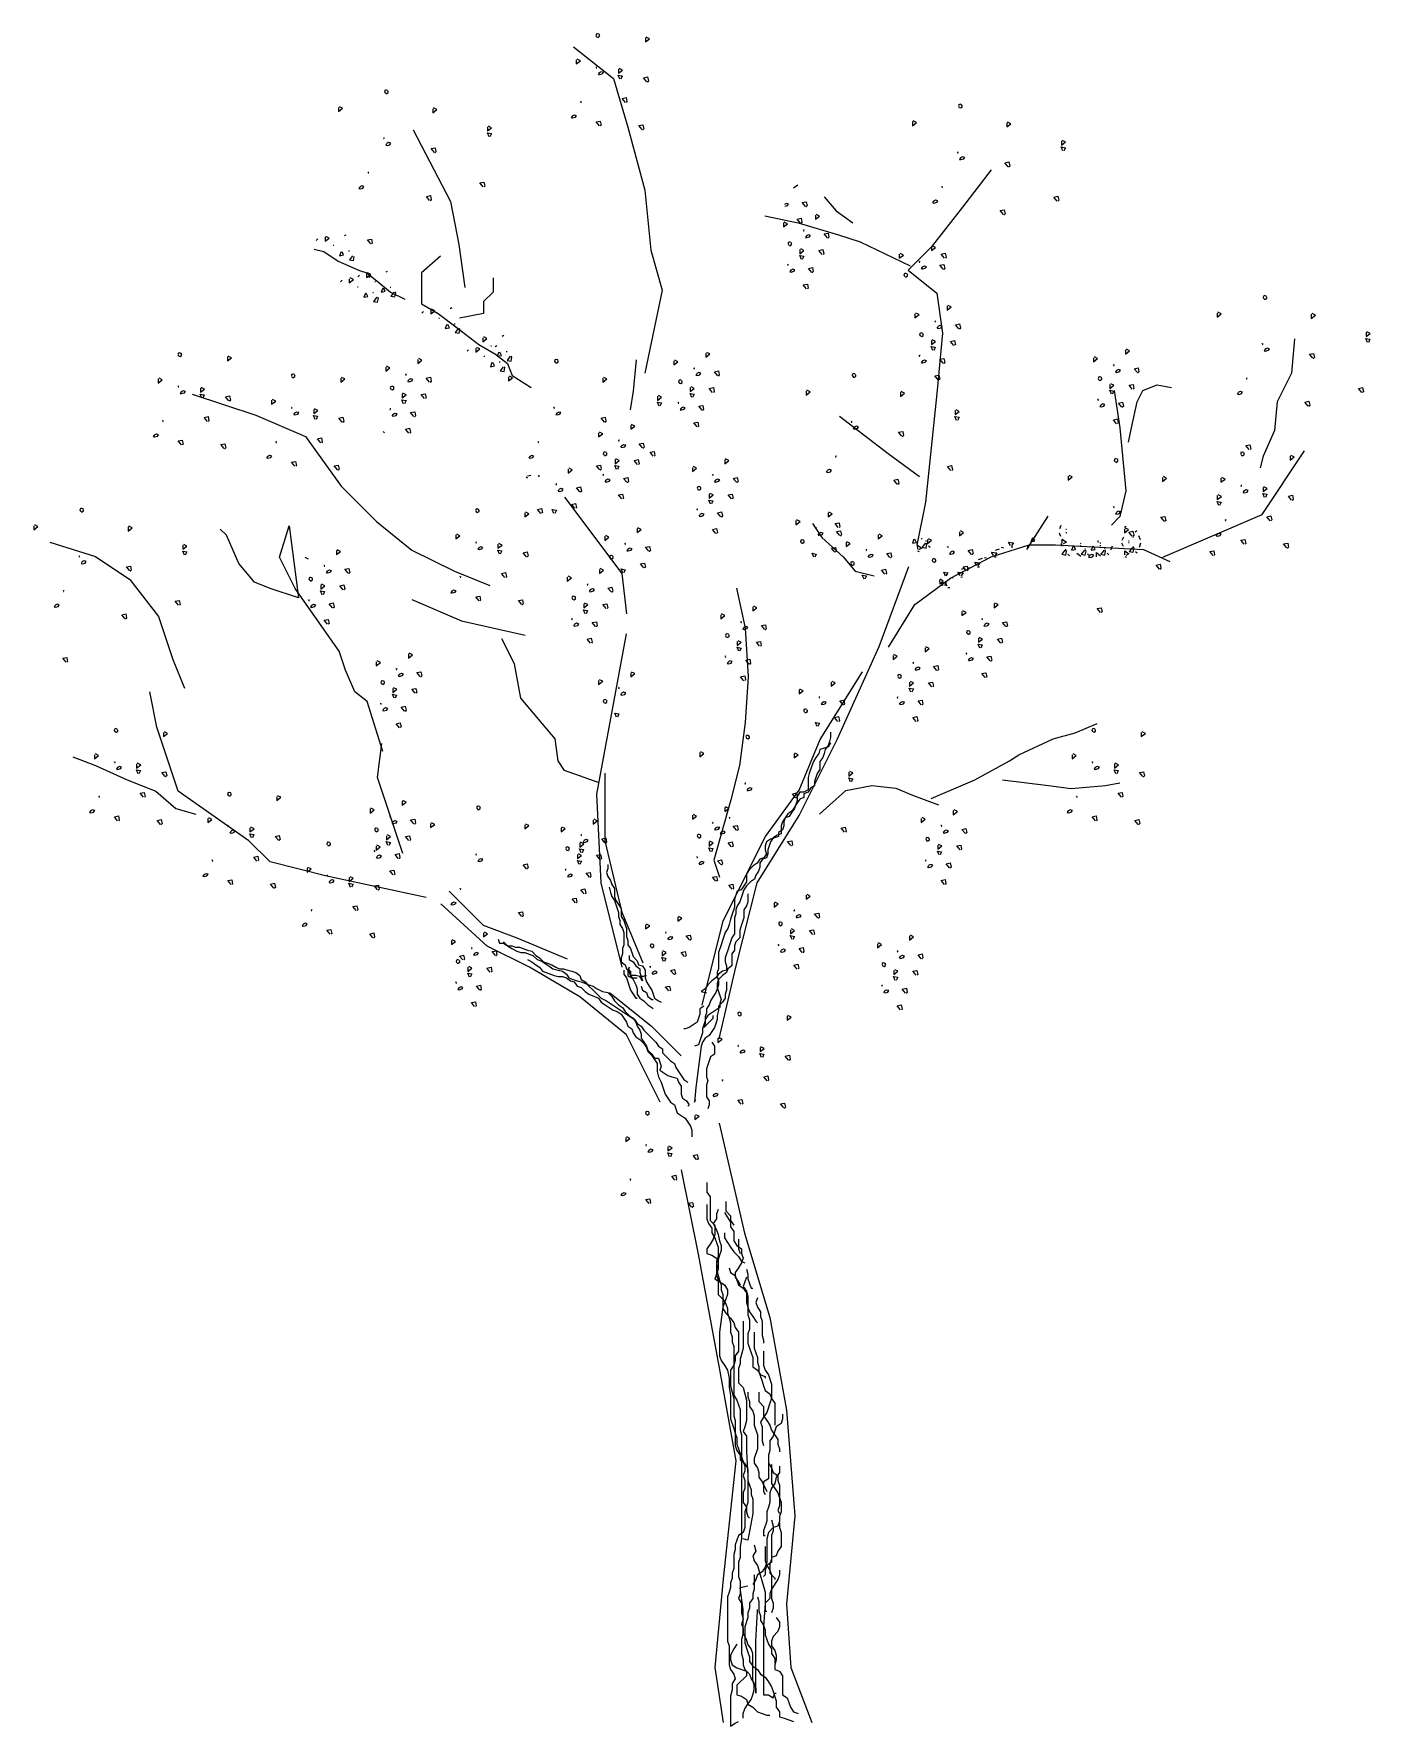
# Model space of a CAD drawing. Extents: x -1.78 to 1.64, y 0 to 4.33.
import ezdxf

# ---------------------------------------------------------------- set-up
doc = ezdxf.new("R2010")
doc.units = 0
doc.header["$MEASUREMENT"] = 0

msp = doc.modelspace()

# ---------------------------------------------------------------- linework, layer by layer
for p, q in [((-0.3397, 4.3271), (-0.3416, 4.3265)), ((-0.3362, 4.3259), (-0.3397, 4.3271)), ((-0.4017, 4.2938), (-0.2993, 4.2132)), ((-0.3435, 4.3259), (-0.3442, 4.3227)), ((-0.3442, 4.3224), (-0.3419, 4.3189)), ((-0.3416, 4.3268), (-0.3435, 4.3259)), ((-0.3413, 4.3186), (-0.3388, 4.3179)), ((-0.3384, 4.3182), (-0.3349, 4.3208)), ((-0.3346, 4.3233), (-0.3362, 4.3252)), ((-0.3349, 4.3208), (-0.3349, 4.3233)), ((-0.2179, 4.317), (-0.2179, 4.3066)), ((-0.2179, 4.3066), (-0.2075, 4.3148)), ((-0.2075, 4.3148), (-0.2157, 4.3189)), ((-0.3945, 4.2605), (-0.3945, 4.2501)), ((-0.3945, 4.2501), (-0.3841, 4.2583)), ((-0.3841, 4.2583), (-0.3923, 4.2624)), ((-0.3435, 4.2421), (-0.3442, 4.2411)), ((-0.3416, 4.2418), (-0.3429, 4.2421)), ((-0.3419, 4.2408), (-0.3419, 4.2411)), ((-0.3435, 4.2405), (-0.3419, 4.2402)), ((-0.3359, 4.2275), (-0.3384, 4.2236)), ((-0.3381, 4.2236), (-0.3349, 4.223)), ((-0.3308, 4.2303), (-0.3359, 4.2278)), ((-0.3349, 4.223), (-0.328, 4.2249)), ((-0.3251, 4.2287), (-0.3305, 4.2303)), ((-0.328, 4.2246), (-0.3251, 4.2287)), ((-0.2993, 4.2132), (-0.2627, 4.0888)), ((-0.283, 4.2114), (-0.2873, 4.2217)), ((-0.2873, 4.2217), (-0.2769, 4.2198)), ((-0.2868, 4.2368), (-0.2868, 4.2264)), ((-0.2868, 4.2264), (-0.2764, 4.2345)), ((-0.2764, 4.2345), (-0.2846, 4.2386)), ((-0.2769, 4.2198), (-0.2808, 4.2115)), ((-0.2224, 4.2149), (-0.2121, 4.2171)), ((-0.2139, 4.2047), (-0.2224, 4.2149)), ((-0.213, 4.2052), (-0.2111, 4.2052)), ((-0.2121, 4.2171), (-0.2099, 4.2067)), ((-0.2099, 4.2067), (-0.2117, 4.2048)), ((-0.8841, 4.1822), (-0.8847, 4.179)), ((-0.8847, 4.1787), (-0.8825, 4.1752)), ((-0.8822, 4.1831), (-0.8841, 4.1822)), ((-0.8803, 4.1834), (-0.8822, 4.1828)), ((-0.8819, 4.1748), (-0.8793, 4.1742)), ((-0.8768, 4.1822), (-0.8803, 4.1834)), ((-0.879, 4.1745), (-0.8755, 4.1771)), ((-0.8752, 4.1796), (-0.8768, 4.1815)), ((-0.8755, 4.1771), (-0.8755, 4.1796)), ((-0.2774, 4.162), (-0.2671, 4.1641)), ((-0.269, 4.1518), (-0.2774, 4.162)), ((-0.2671, 4.1641), (-0.2649, 4.1538)), ((-1.0025, 4.1389), (-1.0025, 4.1286)), ((-1.0025, 4.1286), (-0.9921, 4.1367)), ((-0.9921, 4.1367), (-1.0003, 4.1408)), ((-0.7614, 4.1357), (-0.7614, 4.1254)), ((-0.7614, 4.1254), (-0.751, 4.1335)), ((-0.751, 4.1335), (-0.7592, 4.1376)), ((-0.4048, 4.1165), (-0.4074, 4.1127)), ((-0.407, 4.1127), (-0.4039, 4.1121)), ((-0.3997, 4.1194), (-0.4048, 4.1169)), ((-0.4039, 4.1121), (-0.3969, 4.114)), ((-0.394, 4.1178), (-0.3994, 4.1194)), ((-0.3969, 4.1137), (-0.394, 4.1178)), ((-0.3836, 4.1539), (-0.3842, 4.153)), ((-0.3836, 4.1523), (-0.382, 4.152)), ((-0.3817, 4.1536), (-0.3829, 4.1539)), ((-0.382, 4.1527), (-0.382, 4.153)), ((-0.2649, 4.1538), (-0.2668, 4.1519)), ((0.5833, 4.1459), (0.5826, 4.1427)), ((0.5826, 4.1424), (0.5849, 4.1389)), ((0.5852, 4.1469), (0.5833, 4.1459)), ((0.5871, 4.1472), (0.5852, 4.1465)), ((0.5855, 4.1386), (0.588, 4.1379)), ((0.5906, 4.1459), (0.5871, 4.1472)), ((0.5884, 4.1383), (0.5919, 4.1408)), ((0.5922, 4.1434), (0.5906, 4.1453)), ((0.5919, 4.1408), (0.5919, 4.1434)), ((-0.8114, 4.0814), (-0.7163, 3.8984)), ((-0.6175, 4.0639), (-0.6219, 4.0741)), ((-0.6219, 4.0741), (-0.6114, 4.0722)), ((-0.6213, 4.0892), (-0.6213, 4.0788)), ((-0.6213, 4.0788), (-0.611, 4.087)), ((-0.611, 4.087), (-0.6191, 4.0911)), ((-0.6114, 4.0722), (-0.6153, 4.0639)), ((-0.3437, 4.1019), (-0.3334, 4.104)), ((-0.3353, 4.0917), (-0.3437, 4.1019)), ((-0.3334, 4.104), (-0.3312, 4.0937)), ((-0.3312, 4.0937), (-0.3331, 4.0918)), ((-0.2627, 4.0888), (-0.2188, 3.9277)), ((-0.2344, 4.0926), (-0.2241, 4.0948)), ((-0.226, 4.0824), (-0.2344, 4.0926)), ((-0.225, 4.0829), (-0.2231, 4.0829)), ((-0.2241, 4.0948), (-0.2219, 4.0844)), ((-0.2219, 4.0844), (-0.2238, 4.0825)), ((0.4649, 4.1027), (0.4649, 4.0923)), ((0.4649, 4.0923), (0.4753, 4.1005)), ((0.4753, 4.1005), (0.4671, 4.1046)), ((0.706, 4.0995), (0.706, 4.0891)), ((0.706, 4.0891), (0.7164, 4.0973)), ((0.7164, 4.0973), (0.7082, 4.1014)), ((-0.887, 4.0608), (-0.8876, 4.0598)), ((-0.887, 4.0592), (-0.8854, 4.0589)), ((-0.8851, 4.0605), (-0.8864, 4.0608)), ((-0.8854, 4.0595), (-0.8854, 4.0598)), ((-0.8794, 4.0462), (-0.8819, 4.0424)), ((-0.8816, 4.0424), (-0.8784, 4.0417)), ((-0.8743, 4.049), (-0.8794, 4.0465)), ((-0.8784, 4.0417), (-0.8714, 4.0436)), ((-0.8686, 4.0474), (-0.874, 4.049)), ((-0.8714, 4.0433), (-0.8686, 4.0474)), ((-0.7659, 4.0336), (-0.7555, 4.0358)), ((-0.7574, 4.0235), (-0.7659, 4.0336)), ((-0.7555, 4.0358), (-0.7534, 4.0255)), ((-0.7534, 4.0255), (-0.7552, 4.0235)), ((0.5804, 4.0245), (0.5798, 4.0236)), ((0.5823, 4.0242), (0.581, 4.0245)), ((0.8499, 4.0276), (0.8455, 4.0379)), ((0.8455, 4.0379), (0.856, 4.0359)), ((0.846, 4.0529), (0.846, 4.0425)), ((0.846, 4.0425), (0.8564, 4.0507)), ((0.8564, 4.0507), (0.8482, 4.0548)), ((0.856, 4.0359), (0.8521, 4.0277)), ((-0.7564, 4.0239), (-0.7546, 4.0239)), ((0.5804, 4.023), (0.582, 4.0226)), ((0.582, 4.0233), (0.582, 4.0236)), ((0.588, 4.0099), (0.5855, 4.0061)), ((0.5858, 4.0061), (0.589, 4.0055)), ((0.5931, 4.0128), (0.588, 4.0102)), ((0.589, 4.0055), (0.596, 4.0074)), ((0.5988, 4.0112), (0.5934, 4.0128)), ((0.596, 4.0071), (0.5988, 4.0112)), ((0.7015, 3.9974), (0.7118, 3.9995)), ((0.71, 3.9872), (0.7015, 3.9974)), ((0.711, 3.9876), (0.7128, 3.9876)), ((0.7118, 3.9995), (0.714, 3.9892)), ((0.714, 3.9892), (0.7122, 3.9873)), ((-0.9432, 3.9381), (-0.9483, 3.9356)), ((-0.9375, 3.9365), (-0.9429, 3.9381)), ((-0.927, 3.9727), (-0.9277, 3.9717)), ((-0.927, 3.9711), (-0.9255, 3.9708)), ((-0.9251, 3.9723), (-0.9264, 3.9727)), ((-0.9255, 3.9714), (-0.9255, 3.9717)), ((-0.6408, 3.946), (-0.6305, 3.9482)), ((-0.6324, 3.9359), (-0.6408, 3.946)), ((-0.6305, 3.9482), (-0.6283, 3.9379)), ((-0.6283, 3.9379), (-0.6302, 3.9359)), ((0.1612, 3.9332), (0.1716, 3.9413)), ((0.6664, 3.979), (0.5933, 3.8838)), ((-0.9483, 3.9353), (-0.9508, 3.9314)), ((-0.9505, 3.9314), (-0.9473, 3.9308)), ((-0.9473, 3.9308), (-0.9404, 3.9327)), ((-0.9404, 3.9324), (-0.9375, 3.9365)), ((-0.7779, 3.9113), (-0.7676, 3.9135)), ((-0.7695, 3.9012), (-0.7779, 3.9113)), ((-0.7685, 3.9016), (-0.7666, 3.9016)), ((-0.7676, 3.9135), (-0.7654, 3.9032)), ((-0.7654, 3.9032), (-0.7673, 3.9012)), ((-0.7163, 3.8984), (-0.6944, 3.7886)), ((-0.2188, 3.9277), (-0.2042, 3.774)), ((0.183, 3.8957), (0.1933, 3.8979)), ((0.1914, 3.8856), (0.183, 3.8957)), ((0.1933, 3.8979), (0.1955, 3.8876)), ((0.2396, 3.9108), (0.27, 3.8742)), ((0.5191, 3.899), (0.5166, 3.8952)), ((0.5169, 3.8952), (0.5201, 3.8946)), ((0.5242, 3.9019), (0.5191, 3.8993)), ((0.5201, 3.8946), (0.527, 3.8965)), ((0.5299, 3.9003), (0.5245, 3.9019)), ((0.527, 3.8961), (0.5299, 3.9003)), ((0.5404, 3.9364), (0.5397, 3.9354)), ((0.5404, 3.9348), (0.5419, 3.9345)), ((0.5423, 3.9361), (0.541, 3.9364)), ((0.5419, 3.9351), (0.5419, 3.9354)), ((0.8266, 3.9098), (0.8369, 3.9119)), ((0.835, 3.8996), (0.8266, 3.9098)), ((0.8369, 3.9119), (0.839, 3.9016)), ((0.839, 3.9016), (0.8372, 3.8997)), ((0.0873, 3.862), (0.1726, 3.8437)), ((0.1428, 3.8936), (0.1377, 3.8911)), ((0.1387, 3.8863), (0.1457, 3.8882)), ((0.1485, 3.892), (0.1431, 3.8936)), ((0.1457, 3.8879), (0.1485, 3.892)), ((0.17, 3.8533), (0.1803, 3.8555)), ((0.1784, 3.8432), (0.17, 3.8533)), ((0.1803, 3.8555), (0.1824, 3.8452)), ((0.1924, 3.886), (0.1943, 3.886)), ((0.1955, 3.8876), (0.1936, 3.8856)), ((0.2173, 3.8634), (0.2173, 3.853)), ((0.2173, 3.853), (0.2276, 3.8612)), ((0.2276, 3.8612), (0.2195, 3.8653)), ((0.27, 3.8742), (0.3127, 3.8437)), ((0.5933, 3.8838), (0.5128, 3.7813)), ((0.6895, 3.8751), (0.6998, 3.8772)), ((0.6979, 3.8649), (0.6895, 3.8751)), ((0.6989, 3.8653), (0.7008, 3.8653)), ((0.6998, 3.8772), (0.702, 3.8669)), ((0.702, 3.8669), (0.7001, 3.865)), ((-1.0264, 3.8049), (-1.0346, 3.809)), ((-0.9871, 3.8112), (-0.983, 3.8134)), ((0.1352, 3.8437), (0.1352, 3.8333)), ((0.1352, 3.8333), (0.1456, 3.8415)), ((0.1456, 3.8415), (0.1374, 3.8456)), ((0.1726, 3.8437), (0.2761, 3.8132)), ((0.1824, 3.8452), (0.1806, 3.8432)), ((0.1862, 3.8253), (0.1855, 3.8243)), ((0.1862, 3.8237), (0.1878, 3.8234)), ((0.1881, 3.825), (0.1868, 3.8253)), ((0.1878, 3.824), (0.1878, 3.8243)), ((0.1938, 3.8106), (0.1913, 3.8068)), ((0.1989, 3.8135), (0.1938, 3.811)), ((0.1947, 3.8062), (0.2017, 3.8081)), ((0.2046, 3.8119), (0.1992, 3.8135)), ((0.2017, 3.8078), (0.2046, 3.8119)), ((0.239, 3.8156), (0.2494, 3.8178)), ((0.2475, 3.8054), (0.239, 3.8156)), ((0.2494, 3.8178), (0.2515, 3.8074)), ((0.2761, 3.8132), (0.331, 3.7949)), ((-1.0643, 3.7766), (-1.04, 3.7706)), ((-1.0594, 3.7989), (-1.0553, 3.803)), ((-1.04, 3.7706), (-1.0034, 3.7462)), ((-1.0368, 3.8071), (-1.0368, 3.7967)), ((-1.0368, 3.7967), (-1.0264, 3.8049)), ((-1.016, 3.7864), (-1.0141, 3.7864)), ((-0.9956, 3.77), (-0.9997, 3.7596)), ((-0.9893, 3.7618), (-0.9934, 3.77)), ((-0.977, 3.7719), (-0.9748, 3.7719)), ((-0.9286, 3.8002), (-0.9183, 3.8023)), ((-0.9201, 3.79), (-0.9286, 3.8002)), ((-0.9183, 3.8023), (-0.9161, 3.792)), ((-0.9161, 3.792), (-0.9179, 3.7901)), ((-0.6944, 3.7886), (-0.6797, 3.6788)), ((-0.2042, 3.774), (-0.1749, 3.6715)), ((0.1477, 3.7935), (0.147, 3.7903)), ((0.147, 3.79), (0.1493, 3.7865)), ((0.1496, 3.7944), (0.1477, 3.7935)), ((0.1515, 3.7947), (0.1496, 3.7941)), ((0.1499, 3.7861), (0.1524, 3.7855)), ((0.155, 3.7935), (0.1515, 3.7947)), ((0.1527, 3.7858), (0.1562, 3.7884)), ((0.1566, 3.7909), (0.155, 3.7928)), ((0.1562, 3.7884), (0.1562, 3.7909)), ((0.1772, 3.7753), (0.1772, 3.7649)), ((0.1772, 3.7649), (0.1876, 3.7731)), ((0.1876, 3.7731), (0.1794, 3.7772)), ((0.1916, 3.8068), (0.1947, 3.8062)), ((0.226, 3.7732), (0.2363, 3.7754)), ((0.2345, 3.763), (0.226, 3.7732)), ((0.2363, 3.7754), (0.2385, 3.765)), ((0.2385, 3.765), (0.2367, 3.7631)), ((0.2485, 3.8059), (0.2504, 3.8059)), ((0.2515, 3.8074), (0.2497, 3.8055)), ((0.331, 3.7949), (0.4589, 3.734)), ((0.4418, 3.7613), (0.4337, 3.7654)), ((0.5128, 3.7813), (0.4543, 3.7227)), ((0.5136, 3.7833), (0.5136, 3.7729)), ((0.5136, 3.7729), (0.5239, 3.7811)), ((0.5239, 3.7811), (0.5158, 3.7852)), ((0.5388, 3.7639), (0.5491, 3.7661)), ((0.5491, 3.7661), (0.5513, 3.7557)), ((-1.0034, 3.7462), (-0.9486, 3.7218)), ((-0.9997, 3.7596), (-0.9893, 3.7618)), ((-0.9667, 3.7596), (-0.9748, 3.7492)), ((-0.9748, 3.7492), (-0.9645, 3.7473)), ((-0.9645, 3.7473), (-0.9626, 3.7577)), ((-0.9486, 3.7218), (-0.9303, 3.7157)), ((-0.7414, 3.7584), (-0.7901, 3.7157)), ((0.1461, 3.7371), (0.1455, 3.7362)), ((0.1461, 3.7355), (0.1477, 3.7352)), ((0.148, 3.7368), (0.1468, 3.7371)), ((0.1477, 3.7359), (0.1477, 3.7362)), ((0.1538, 3.7225), (0.1512, 3.7187)), ((0.1588, 3.7254), (0.1538, 3.7228)), ((0.1646, 3.7238), (0.1592, 3.7254)), ((0.1617, 3.7196), (0.1646, 3.7238)), ((0.1811, 3.7499), (0.1767, 3.7602)), ((0.1767, 3.7602), (0.1871, 3.7583)), ((0.1871, 3.7583), (0.1833, 3.75)), ((0.199, 3.7275), (0.2093, 3.7296)), ((0.2074, 3.7173), (0.199, 3.7275)), ((0.2093, 3.7296), (0.2115, 3.7193)), ((0.4315, 3.7636), (0.4315, 3.7532)), ((0.4315, 3.7532), (0.4418, 3.7613)), ((0.4543, 3.7227), (0.5274, 3.6642)), ((0.4825, 3.7451), (0.4818, 3.7442)), ((0.4825, 3.7435), (0.484, 3.7432)), ((0.4844, 3.7448), (0.4831, 3.7451)), ((0.484, 3.7439), (0.484, 3.7442)), ((0.4901, 3.7305), (0.4875, 3.7267)), ((0.4879, 3.7267), (0.491, 3.7261)), ((0.4952, 3.7334), (0.4901, 3.7308)), ((0.491, 3.7261), (0.498, 3.728)), ((0.5009, 3.7318), (0.4955, 3.7334)), ((0.498, 3.7276), (0.5009, 3.7318)), ((0.5353, 3.7355), (0.5457, 3.7376)), ((0.5438, 3.7253), (0.5353, 3.7355)), ((0.5472, 3.7537), (0.5388, 3.7639)), ((0.5448, 3.7257), (0.5466, 3.7257)), ((0.5457, 3.7376), (0.5478, 3.7273)), ((0.5478, 3.7273), (0.546, 3.7254)), ((0.5513, 3.7557), (0.5494, 3.7538)), ((-0.9975, 3.6928), (-0.9934, 3.6969)), ((-0.9749, 3.701), (-0.9749, 3.6906)), ((-0.9749, 3.6906), (-0.9645, 3.6988)), ((-0.9645, 3.6988), (-0.9727, 3.7029)), ((-0.9541, 3.6802), (-0.9522, 3.6802)), ((-0.9532, 3.7061), (-0.9491, 3.7102)), ((-0.9305, 3.7143), (-0.9305, 3.7039)), ((-0.9305, 3.7039), (-0.9202, 3.7121)), ((-0.9303, 3.7157), (-0.8998, 3.6913)), ((-0.9202, 3.7121), (-0.9283, 3.7162)), ((-0.9252, 3.7051), (-0.9211, 3.7073)), ((-0.9098, 3.6935), (-0.9079, 3.6935)), ((-0.8998, 3.6913), (-0.8693, 3.6669)), ((-0.8808, 3.7184), (-0.8768, 3.7206)), ((-0.8708, 3.6791), (-0.8686, 3.6791)), ((-0.7901, 3.7157), (-0.7901, 3.6669)), ((-0.6073, 3.7035), (-0.6073, 3.6669)), ((0.1515, 3.7187), (0.1547, 3.718)), ((0.1547, 3.718), (0.1617, 3.72)), ((0.186, 3.685), (0.1963, 3.6872)), ((0.1944, 3.6749), (0.186, 3.685)), ((0.1963, 3.6872), (0.1985, 3.6769)), ((0.2084, 3.7177), (0.2103, 3.7177)), ((0.2115, 3.7193), (0.2096, 3.7174)), ((0.444, 3.7133), (0.4433, 3.7101)), ((0.4433, 3.7098), (0.4455, 3.7063)), ((0.4459, 3.7143), (0.444, 3.7133)), ((0.4478, 3.7146), (0.4459, 3.714)), ((0.4462, 3.706), (0.4487, 3.7054)), ((0.4513, 3.7133), (0.4478, 3.7146)), ((0.449, 3.7057), (0.4525, 3.7082)), ((0.4529, 3.7108), (0.4513, 3.7127)), ((0.4525, 3.7082), (0.4525, 3.7108)), ((-0.9337, 3.6639), (-0.9378, 3.6535)), ((-0.9378, 3.6535), (-0.9274, 3.6557)), ((-0.9274, 3.6557), (-0.9315, 3.6639)), ((-0.9151, 3.6658), (-0.9129, 3.6658)), ((-0.9047, 3.6535), (-0.9129, 3.6431)), ((-0.9129, 3.6431), (-0.9025, 3.6412)), ((-0.9006, 3.6516), (-0.9025, 3.6535)), ((-0.9025, 3.6412), (-0.9006, 3.6516)), ((-0.8893, 3.6772), (-0.8934, 3.6668)), ((-0.8934, 3.6668), (-0.883, 3.669)), ((-0.883, 3.669), (-0.8871, 3.6772)), ((-0.8693, 3.6669), (-0.8328, 3.6486)), ((-0.8604, 3.6668), (-0.8686, 3.6564)), ((-0.8686, 3.6564), (-0.8582, 3.6545)), ((-0.8563, 3.6649), (-0.8582, 3.6668)), ((-0.8582, 3.6545), (-0.8563, 3.6649)), ((-0.7901, 3.6669), (-0.7901, 3.6364)), ((-0.7901, 3.6364), (-0.7475, 3.612)), ((-0.6073, 3.6669), (-0.6317, 3.6425)), ((-0.6317, 3.6425), (-0.6317, 3.6303)), ((-0.1749, 3.6715), (-0.2188, 3.4592)), ((0.1985, 3.6769), (0.1966, 3.6749)), ((0.5274, 3.6642), (0.5421, 3.5617)), ((1.3623, 3.6564), (1.3616, 3.6533)), ((1.3616, 3.6529), (1.3639, 3.6494)), ((1.3642, 3.6574), (1.3623, 3.6564)), ((1.3661, 3.6577), (1.3642, 3.6571)), ((1.3645, 3.6491), (1.367, 3.6485)), ((1.3696, 3.6564), (1.3661, 3.6577)), ((1.3674, 3.6488), (1.3709, 3.6514)), ((1.3712, 3.6539), (1.3696, 3.6558)), ((1.3709, 3.6514), (1.3709, 3.6539)), ((-0.7892, 3.613), (-0.7851, 3.6171)), ((-0.7665, 3.6212), (-0.7665, 3.6108)), ((-0.7665, 3.6108), (-0.7561, 3.619)), ((-0.7561, 3.619), (-0.7643, 3.623)), ((-0.7475, 3.612), (-0.6987, 3.5755)), ((-0.7458, 3.6004), (-0.7439, 3.6004)), ((-0.7168, 3.6252), (-0.7127, 3.6275)), ((-0.6622, 3.6059), (-0.6927, 3.5998)), ((-0.6317, 3.612), (-0.6622, 3.6059)), ((-0.6317, 3.6303), (-0.6317, 3.612)), ((0.4715, 3.6113), (0.4715, 3.6009)), ((0.4715, 3.6009), (0.4819, 3.6091)), ((0.4819, 3.6091), (0.4737, 3.6132)), ((0.5225, 3.5929), (0.5219, 3.5919)), ((0.5244, 3.5926), (0.5231, 3.5929)), ((0.5241, 3.5916), (0.5241, 3.5919)), ((0.5536, 3.631), (0.5536, 3.6207)), ((0.5536, 3.6207), (0.564, 3.6288)), ((0.564, 3.6288), (0.5558, 3.6329)), ((1.2439, 3.6132), (1.2439, 3.6028)), ((1.2439, 3.6028), (1.2542, 3.611)), ((1.2542, 3.611), (1.2461, 3.6151)), ((1.485, 3.61), (1.485, 3.5996)), ((1.485, 3.5996), (1.4954, 3.6078)), ((1.4954, 3.6078), (1.4872, 3.6119)), ((-0.7253, 3.584), (-0.7294, 3.5736)), ((-0.7294, 3.5736), (-0.719, 3.5758)), ((-0.719, 3.5758), (-0.7231, 3.584)), ((-0.7068, 3.5859), (-0.7046, 3.5859)), ((-0.6964, 3.5736), (-0.7046, 3.5633)), ((-0.7046, 3.5633), (-0.6942, 3.5614)), ((-0.6987, 3.5755), (-0.6439, 3.5328)), ((-0.6923, 3.5718), (-0.6942, 3.5736)), ((-0.6942, 3.5614), (-0.6923, 3.5718)), ((-0.6335, 3.5502), (-0.6335, 3.5398)), ((-0.6232, 3.548), (-0.6313, 3.5521)), ((-0.5838, 3.5543), (-0.5798, 3.5565)), ((0.484, 3.5611), (0.4834, 3.5579)), ((0.4834, 3.5576), (0.4856, 3.5541)), ((0.4859, 3.562), (0.484, 3.5611)), ((0.4878, 3.5623), (0.4859, 3.5617)), ((0.4862, 3.5538), (0.4888, 3.5531)), ((0.4913, 3.5611), (0.4878, 3.5623)), ((0.4891, 3.5534), (0.4926, 3.556)), ((0.4929, 3.5585), (0.4913, 3.5604)), ((0.4926, 3.556), (0.4926, 3.5585)), ((0.5225, 3.5913), (0.5241, 3.591)), ((0.5421, 3.5617), (0.5274, 3.4079)), ((0.5301, 3.5783), (0.5276, 3.5744)), ((0.5279, 3.5744), (0.5311, 3.5738)), ((0.5352, 3.5811), (0.5301, 3.5786)), ((0.5311, 3.5738), (0.5381, 3.5757)), ((0.5409, 3.5795), (0.5355, 3.5811)), ((0.5381, 3.5754), (0.5409, 3.5795)), ((0.5754, 3.5832), (0.5857, 3.5854)), ((0.5838, 3.5731), (0.5754, 3.5832)), ((0.5848, 3.5735), (0.5867, 3.5735)), ((0.5857, 3.5854), (0.5879, 3.5751)), ((0.5879, 3.5751), (0.586, 3.5731)), ((1.6289, 3.5381), (1.6245, 3.5484)), ((1.6245, 3.5484), (1.6349, 3.5465)), ((1.625, 3.5635), (1.625, 3.5531)), ((1.625, 3.5531), (1.6354, 3.5613)), ((1.6354, 3.5613), (1.6272, 3.5654)), ((-1.4124, 3.5101), (-1.413, 3.5069)), ((-1.413, 3.5066), (-1.4108, 3.5031)), ((-1.4105, 3.5111), (-1.4124, 3.5101)), ((-1.4086, 3.5114), (-1.4105, 3.5107)), ((-1.4051, 3.5101), (-1.4086, 3.5114)), ((-1.4073, 3.5025), (-1.4038, 3.505)), ((-1.4035, 3.5076), (-1.4051, 3.5095)), ((-1.4038, 3.505), (-1.4038, 3.5076)), ((-0.6739, 3.5154), (-0.6698, 3.5195)), ((-0.6513, 3.5236), (-0.6513, 3.5132)), ((-0.6513, 3.5132), (-0.6409, 3.5214)), ((-0.6409, 3.5214), (-0.6491, 3.5255)), ((-0.6439, 3.5328), (-0.6013, 3.5084)), ((-0.6335, 3.5398), (-0.6232, 3.548)), ((-0.6128, 3.5294), (-0.6109, 3.5294)), ((-0.6016, 3.5277), (-0.5975, 3.5299)), ((-0.6013, 3.5084), (-0.5708, 3.484)), ((-0.5923, 3.5131), (-0.5964, 3.5027)), ((-0.5861, 3.5049), (-0.5901, 3.5131)), ((-0.5738, 3.5149), (-0.5716, 3.5149)), ((-0.063, 3.5108), (-0.063, 3.5005)), ((-0.063, 3.5005), (-0.0526, 3.5086)), ((-0.0526, 3.5086), (-0.0608, 3.5127)), ((0.5174, 3.5176), (0.513, 3.5278)), ((0.513, 3.5278), (0.5235, 3.5259)), ((0.5136, 3.5429), (0.5136, 3.5325)), ((0.5136, 3.5325), (0.5239, 3.5407)), ((0.5239, 3.5407), (0.5158, 3.5448)), ((0.5235, 3.5259), (0.5196, 3.5176)), ((0.5624, 3.5408), (0.5727, 3.543)), ((0.5708, 3.5306), (0.5624, 3.5408)), ((0.5727, 3.543), (0.5748, 3.5326)), ((0.5748, 3.5326), (0.573, 3.5307)), ((1.01, 3.5189), (1.01, 3.5085)), ((1.01, 3.5085), (1.0204, 3.5167)), ((1.0204, 3.5167), (1.0123, 3.5207)), ((1.3594, 3.5351), (1.3587, 3.5341)), ((1.3594, 3.5335), (1.361, 3.5332)), ((1.3613, 3.5348), (1.36, 3.5351)), ((1.361, 3.5338), (1.361, 3.5341)), ((1.367, 3.5205), (1.3645, 3.5166)), ((1.3648, 3.5166), (1.368, 3.516)), ((1.3721, 3.5233), (1.367, 3.5208)), ((1.368, 3.516), (1.375, 3.5179)), ((1.3778, 3.5217), (1.3724, 3.5233)), ((1.375, 3.5176), (1.3778, 3.5217)), ((1.4419, 3.547), (1.4346, 3.4592)), ((1.4805, 3.5079), (1.4908, 3.5101)), ((1.489, 3.4977), (1.4805, 3.5079)), ((1.4908, 3.5101), (1.493, 3.4997)), ((1.6349, 3.5465), (1.6311, 3.5382)), ((-1.4101, 3.5028), (-1.4076, 3.5022)), ((-1.2867, 3.5013), (-1.2867, 3.4909)), ((-1.2867, 3.4909), (-1.2764, 3.499)), ((-1.2764, 3.499), (-1.2845, 3.5031)), ((-0.8818, 3.4751), (-0.8818, 3.4647)), ((-0.8818, 3.4647), (-0.8714, 3.4729)), ((-0.8714, 3.4729), (-0.8796, 3.477)), ((-0.7997, 3.4948), (-0.7997, 3.4844)), ((-0.7997, 3.4844), (-0.7893, 3.4926)), ((-0.7893, 3.4926), (-0.7975, 3.4967)), ((-0.6305, 3.5028), (-0.6286, 3.5028)), ((-0.6101, 3.4864), (-0.6142, 3.4761)), ((-0.6142, 3.4761), (-0.6038, 3.4783)), ((-0.6038, 3.4783), (-0.6079, 3.4864)), ((-0.5964, 3.5027), (-0.5861, 3.5049)), ((-0.5915, 3.4883), (-0.5893, 3.4883)), ((-0.5811, 3.4761), (-0.5893, 3.4657)), ((-0.5893, 3.4657), (-0.5789, 3.4638)), ((-0.5771, 3.4742), (-0.5789, 3.4761)), ((-0.5789, 3.4638), (-0.5771, 3.4742)), ((-0.5634, 3.5027), (-0.5716, 3.4923)), ((-0.5716, 3.4923), (-0.5612, 3.4904)), ((-0.5708, 3.484), (-0.5586, 3.4535)), ((-0.5593, 3.5008), (-0.5612, 3.5027)), ((-0.5612, 3.4904), (-0.5593, 3.5008)), ((-0.4493, 3.4933), (-0.45, 3.4901)), ((-0.45, 3.4898), (-0.4477, 3.4863)), ((-0.4474, 3.4942), (-0.4493, 3.4933)), ((-0.4455, 3.4946), (-0.4474, 3.4939)), ((-0.4471, 3.486), (-0.4446, 3.4853)), ((-0.442, 3.4933), (-0.4455, 3.4946)), ((-0.4442, 3.4857), (-0.4407, 3.4882)), ((-0.4404, 3.4907), (-0.442, 3.4927)), ((-0.4407, 3.4882), (-0.4407, 3.4907)), ((-0.2482, 3.4135), (-0.2402, 3.4937)), ((-0.1451, 3.4911), (-0.1451, 3.4807)), ((-0.1451, 3.4807), (-0.1347, 3.4889)), ((-0.1347, 3.4889), (-0.1429, 3.493)), ((-0.0941, 3.4727), (-0.0947, 3.4717)), ((-0.0941, 3.4711), (-0.0925, 3.4708)), ((-0.0922, 3.4724), (-0.0935, 3.4727)), ((-0.0925, 3.4714), (-0.0925, 3.4717)), ((-0.0412, 3.463), (-0.0309, 3.4652)), ((-0.0328, 3.4529), (-0.0412, 3.463)), ((-0.0309, 3.4652), (-0.0288, 3.4549)), ((0.4825, 3.5047), (0.4818, 3.5038)), ((0.4825, 3.5032), (0.484, 3.5028)), ((0.4844, 3.5044), (0.4831, 3.5047)), ((0.484, 3.5035), (0.484, 3.5038)), ((0.4901, 3.4901), (0.4875, 3.4863)), ((0.4879, 3.4863), (0.491, 3.4857)), ((0.4952, 3.493), (0.4901, 3.4904)), ((0.491, 3.4857), (0.498, 3.4876)), ((0.5009, 3.4914), (0.4955, 3.493)), ((0.498, 3.4873), (0.5009, 3.4914)), ((0.5353, 3.4951), (0.5457, 3.4972)), ((0.5438, 3.4849), (0.5353, 3.4951)), ((0.5448, 3.4853), (0.5466, 3.4853)), ((0.5457, 3.4972), (0.5478, 3.4869)), ((0.5478, 3.4869), (0.546, 3.485)), ((0.928, 3.4991), (0.928, 3.4887)), ((0.928, 3.4887), (0.9383, 3.4969)), ((0.9383, 3.4969), (0.9302, 3.501)), ((0.9789, 3.4807), (0.9783, 3.4798)), ((0.9789, 3.4791), (0.9805, 3.4788)), ((0.9808, 3.4804), (0.9796, 3.4807)), ((0.9805, 3.4794), (0.9805, 3.4798)), ((0.9866, 3.4661), (0.984, 3.4623)), ((0.9843, 3.4623), (0.9875, 3.4616)), ((0.9917, 3.4689), (0.9866, 3.4664)), ((0.9875, 3.4616), (0.9945, 3.4635)), ((0.9974, 3.4673), (0.992, 3.4689)), ((0.9945, 3.4632), (0.9974, 3.4673)), ((1.0318, 3.471), (1.0421, 3.4732)), ((1.0403, 3.4609), (1.0318, 3.471)), ((1.0421, 3.4732), (1.0443, 3.4629)), ((1.0443, 3.4629), (1.0425, 3.4609)), ((1.4899, 3.4982), (1.4918, 3.4982)), ((1.493, 3.4997), (1.4912, 3.4978)), ((-1.4634, 3.4447), (-1.4634, 3.4343)), ((-1.4634, 3.4343), (-1.453, 3.4425)), ((-1.453, 3.4425), (-1.4612, 3.4466)), ((-1.4124, 3.4263), (-1.413, 3.4254)), ((-1.4124, 3.4247), (-1.4108, 3.4244)), ((-1.4105, 3.426), (-1.4117, 3.4263)), ((-1.4108, 3.425), (-1.4108, 3.4254)), ((-1.3557, 3.421), (-1.3557, 3.4106)), ((-1.3557, 3.4106), (-1.3453, 3.4188)), ((-1.3453, 3.4188), (-1.3535, 3.4229)), ((-1.1225, 3.4557), (-1.1231, 3.4525)), ((-1.1231, 3.4522), (-1.1209, 3.4487)), ((-1.1206, 3.4567), (-1.1225, 3.4557)), ((-1.1187, 3.457), (-1.1206, 3.4564)), ((-1.1203, 3.4484), (-1.1177, 3.4478)), ((-1.1152, 3.4557), (-1.1187, 3.457)), ((-1.1174, 3.4481), (-1.1139, 3.4506)), ((-1.1136, 3.4532), (-1.1152, 3.4551)), ((-1.1139, 3.4506), (-1.1139, 3.4532)), ((-0.9969, 3.4469), (-0.9969, 3.4365)), ((-0.9969, 3.4365), (-0.9865, 3.4447)), ((-0.9865, 3.4447), (-0.9947, 3.4488)), ((-0.8693, 3.4248), (-0.87, 3.4217)), ((-0.87, 3.4214), (-0.8677, 3.4179)), ((-0.8674, 3.4258), (-0.8693, 3.4248)), ((-0.8655, 3.4261), (-0.8674, 3.4255)), ((-0.862, 3.4248), (-0.8655, 3.4261)), ((-0.8642, 3.4172), (-0.8608, 3.4198)), ((-0.8604, 3.4223), (-0.862, 3.4242)), ((-0.8608, 3.4198), (-0.8608, 3.4223)), ((-0.8308, 3.4567), (-0.8315, 3.4557)), ((-0.8308, 3.4551), (-0.8292, 3.4548)), ((-0.8289, 3.4563), (-0.8302, 3.4567)), ((-0.8292, 3.4554), (-0.8292, 3.4557)), ((-0.8232, 3.442), (-0.8257, 3.4382)), ((-0.8254, 3.4382), (-0.8222, 3.4376)), ((-0.8181, 3.4449), (-0.8232, 3.4424)), ((-0.8222, 3.4376), (-0.8153, 3.4395)), ((-0.8124, 3.4433), (-0.8178, 3.4449)), ((-0.8153, 3.4392), (-0.8124, 3.4433)), ((-0.778, 3.447), (-0.7676, 3.4492)), ((-0.7695, 3.4368), (-0.778, 3.447)), ((-0.7685, 3.4373), (-0.7666, 3.4373)), ((-0.7676, 3.4492), (-0.7655, 3.4388)), ((-0.7655, 3.4388), (-0.7673, 3.4369)), ((-0.5677, 3.4501), (-0.5677, 3.4397)), ((-0.5677, 3.4397), (-0.5574, 3.4479)), ((-0.5574, 3.4479), (-0.5655, 3.452)), ((-0.5586, 3.4535), (-0.5099, 3.423)), ((-0.3266, 3.4469), (-0.3266, 3.4365)), ((-0.3266, 3.4365), (-0.3162, 3.4447)), ((-0.3162, 3.4447), (-0.3244, 3.4488)), ((-0.1326, 3.4409), (-0.1332, 3.4377)), ((-0.1332, 3.4374), (-0.131, 3.4339)), ((-0.1307, 3.4418), (-0.1326, 3.4409)), ((-0.1288, 3.4421), (-0.1307, 3.4415)), ((-0.1304, 3.4336), (-0.1278, 3.4329)), ((-0.1253, 3.4409), (-0.1288, 3.4421)), ((-0.1275, 3.4332), (-0.124, 3.4358)), ((-0.1237, 3.4383), (-0.1253, 3.4402)), ((-0.124, 3.4358), (-0.124, 3.4383)), ((-0.103, 3.4227), (-0.103, 3.4123)), ((-0.103, 3.4123), (-0.0927, 3.4205)), ((-0.0927, 3.4205), (-0.1008, 3.4246)), ((-0.0865, 3.4581), (-0.089, 3.4542)), ((-0.0887, 3.4542), (-0.0855, 3.4536)), ((-0.0814, 3.4609), (-0.0865, 3.4584)), ((-0.0855, 3.4536), (-0.0785, 3.4555)), ((-0.0757, 3.4593), (-0.0811, 3.4609)), ((-0.0785, 3.4552), (-0.0757, 3.4593)), ((-0.0543, 3.4206), (-0.0439, 3.4228)), ((-0.0458, 3.4104), (-0.0543, 3.4206)), ((-0.0439, 3.4228), (-0.0418, 3.4124)), ((-0.0318, 3.4533), (-0.0299, 3.4533)), ((-0.0288, 3.4549), (-0.0306, 3.4529)), ((0.3115, 3.457), (0.3109, 3.4539)), ((0.3109, 3.4535), (0.3131, 3.45)), ((0.3134, 3.458), (0.3115, 3.457)), ((0.3154, 3.4583), (0.3134, 3.4577)), ((0.3138, 3.4497), (0.3163, 3.4491)), ((0.3189, 3.457), (0.3154, 3.4583)), ((0.3166, 3.4494), (0.3201, 3.4519)), ((0.3204, 3.4545), (0.3189, 3.4564)), ((0.3201, 3.4519), (0.3201, 3.4545)), ((0.5223, 3.4527), (0.5326, 3.4548)), ((0.5308, 3.4425), (0.5223, 3.4527)), ((0.5326, 3.4548), (0.5348, 3.4445)), ((0.5348, 3.4445), (0.533, 3.4426)), ((0.9404, 3.4489), (0.9398, 3.4457)), ((0.9398, 3.4454), (0.942, 3.4419)), ((0.9423, 3.4498), (0.9404, 3.4489)), ((0.9443, 3.4502), (0.9423, 3.4495)), ((0.9427, 3.4416), (0.9452, 3.4409)), ((0.9477, 3.4489), (0.9443, 3.4502)), ((0.9455, 3.4413), (0.949, 3.4438)), ((0.9493, 3.4463), (0.9477, 3.4483)), ((0.949, 3.4438), (0.949, 3.4463)), ((0.97, 3.4307), (0.97, 3.4203)), ((0.97, 3.4203), (0.9804, 3.4285)), ((0.9804, 3.4285), (0.9722, 3.4326)), ((1.0188, 3.4286), (1.0291, 3.4308)), ((1.0272, 3.4185), (1.0188, 3.4286)), ((1.0291, 3.4308), (1.0313, 3.4205)), ((1.0313, 3.4205), (1.0294, 3.4185)), ((1.0412, 3.4613), (1.0431, 3.4613)), ((1.0542, 3.4152), (1.0908, 3.4299)), ((1.0908, 3.4299), (1.1273, 3.4226)), ((1.3193, 3.4469), (1.3187, 3.446)), ((1.3193, 3.4454), (1.3209, 3.445)), ((1.3212, 3.4466), (1.32, 3.4469)), ((1.3209, 3.4457), (1.3209, 3.446)), ((1.4346, 3.4592), (1.398, 3.386)), ((1.6056, 3.4203), (1.6159, 3.4225)), ((1.614, 3.4101), (1.6056, 3.4203)), ((1.6159, 3.4225), (1.618, 3.4121)), ((-1.4047, 3.4117), (-1.4073, 3.4079)), ((-1.407, 3.4079), (-1.4038, 3.4072)), ((-1.3997, 3.4146), (-1.4047, 3.412)), ((-1.4038, 3.4072), (-1.3968, 3.4091)), ((-1.3939, 3.413), (-1.3993, 3.4146)), ((-1.3968, 3.4088), (-1.3939, 3.413)), ((-1.3765, 3.4062), (-1.2135, 3.3518)), ((-1.3518, 3.3957), (-1.3562, 3.4059)), ((-1.3562, 3.4059), (-1.3458, 3.404)), ((-1.3458, 3.404), (-1.3496, 3.3957)), ((-1.2912, 3.3991), (-1.2809, 3.4013)), ((-1.2828, 3.389), (-1.2912, 3.3991)), ((-1.2818, 3.3894), (-1.2799, 3.3894)), ((-1.2809, 3.4013), (-1.2788, 3.391)), ((-1.2788, 3.391), (-1.2806, 3.389)), ((-1.1735, 3.3903), (-1.1735, 3.38)), ((-1.1735, 3.38), (-1.1631, 3.3881)), ((-1.1631, 3.3881), (-1.1713, 3.3922)), ((-0.8671, 3.4175), (-0.8646, 3.4169)), ((-0.8359, 3.3813), (-0.8403, 3.3916)), ((-0.8403, 3.3916), (-0.8299, 3.3897)), ((-0.8398, 3.4067), (-0.8398, 3.3963)), ((-0.8398, 3.3963), (-0.8294, 3.4045)), ((-0.8294, 3.4045), (-0.8376, 3.4086)), ((-0.8299, 3.3897), (-0.8337, 3.3814)), ((-0.791, 3.4046), (-0.7807, 3.4067)), ((-0.7825, 3.3944), (-0.791, 3.4046)), ((-0.7807, 3.4067), (-0.7785, 3.3964)), ((-0.7785, 3.3964), (-0.7803, 3.3945)), ((-0.2562, 3.3654), (-0.2482, 3.4135)), ((-0.1827, 3.375), (-0.1871, 3.3853)), ((-0.1871, 3.3853), (-0.1767, 3.3833)), ((-0.1866, 3.4003), (-0.1866, 3.3899)), ((-0.1866, 3.3899), (-0.1762, 3.3981)), ((-0.1762, 3.3981), (-0.1844, 3.4022)), ((-0.1767, 3.3833), (-0.1805, 3.3751)), ((-0.1341, 3.3845), (-0.1348, 3.3836)), ((-0.1341, 3.383), (-0.1326, 3.3826)), ((-0.1322, 3.3842), (-0.1335, 3.3845)), ((-0.1326, 3.3833), (-0.1326, 3.3836)), ((-0.0992, 3.3974), (-0.1036, 3.4076)), ((-0.1036, 3.4076), (-0.0931, 3.4057)), ((-0.0931, 3.4057), (-0.097, 3.3974)), ((-0.0813, 3.3749), (-0.071, 3.377)), ((-0.071, 3.377), (-0.0688, 3.3667)), ((-0.0418, 3.4124), (-0.0436, 3.4105)), ((0.1931, 3.4138), (0.1931, 3.4034)), ((0.1931, 3.4034), (0.2035, 3.4116)), ((0.2035, 3.4116), (0.1953, 3.4157)), ((0.4343, 3.4106), (0.4343, 3.4002)), ((0.4343, 3.4002), (0.4446, 3.4084)), ((0.4446, 3.4084), (0.4365, 3.4125)), ((0.5274, 3.4079), (0.4982, 3.1297)), ((0.9389, 3.3926), (0.9383, 3.3916)), ((0.9389, 3.391), (0.9405, 3.3907)), ((0.9408, 3.3922), (0.9395, 3.3926)), ((0.9405, 3.3913), (0.9405, 3.3916)), ((0.9465, 3.3779), (0.944, 3.3741)), ((0.9516, 3.3808), (0.9465, 3.3782)), ((0.9475, 3.3735), (0.9545, 3.3754)), ((0.9573, 3.3792), (0.9519, 3.3808)), ((0.9545, 3.3751), (0.9573, 3.3792)), ((0.9738, 3.4054), (0.9695, 3.4157)), ((0.9695, 3.4157), (0.9799, 3.4137)), ((0.9799, 3.4137), (0.9761, 3.4054)), ((0.981, 3.4152), (0.9957, 3.3201)), ((0.9918, 3.3829), (1.0021, 3.3851)), ((1.0002, 3.3727), (0.9918, 3.3829)), ((1.0021, 3.3851), (1.0043, 3.3747)), ((1.0249, 3.3201), (1.0395, 3.386)), ((1.0395, 3.386), (1.0542, 3.4152)), ((1.2981, 3.4095), (1.2955, 3.4057)), ((1.2959, 3.4057), (1.299, 3.4051)), ((1.3032, 3.4124), (1.2981, 3.4099)), ((1.299, 3.4051), (1.306, 3.407)), ((1.3089, 3.4108), (1.3035, 3.4124)), ((1.306, 3.4067), (1.3089, 3.4108)), ((1.398, 3.386), (1.3907, 3.3127)), ((1.4685, 3.3856), (1.4788, 3.3878)), ((1.4769, 3.3754), (1.4685, 3.3856)), ((1.4779, 3.3759), (1.4798, 3.3759)), ((1.4788, 3.3878), (1.481, 3.3774)), ((1.481, 3.3774), (1.4791, 3.3755)), ((1.618, 3.4121), (1.6162, 3.4102)), ((-1.4524, 3.3382), (-1.453, 3.3372)), ((-1.4524, 3.3366), (-1.4508, 3.3363)), ((-1.4505, 3.3379), (-1.4518, 3.3382)), ((-1.4508, 3.3369), (-1.4508, 3.3372)), ((-1.3463, 3.3462), (-1.3359, 3.3484)), ((-1.3378, 3.3361), (-1.3463, 3.3462)), ((-1.3359, 3.3484), (-1.3338, 3.338)), ((-1.3338, 3.338), (-1.3356, 3.3361)), ((-1.2135, 3.3518), (-1.0866, 3.2974)), ((-1.1225, 3.3719), (-1.1231, 3.371)), ((-1.1225, 3.3703), (-1.1209, 3.37)), ((-1.1206, 3.3716), (-1.1219, 3.3719)), ((-1.1209, 3.3707), (-1.1209, 3.371)), ((-1.1149, 3.3573), (-1.1174, 3.3535)), ((-1.1171, 3.3535), (-1.1139, 3.3529)), ((-1.1098, 3.3602), (-1.1149, 3.3576)), ((-1.1139, 3.3529), (-1.1069, 3.3548)), ((-1.1041, 3.3586), (-1.1095, 3.3602)), ((-1.1069, 3.3544), (-1.1041, 3.3586)), ((-1.062, 3.3413), (-1.0663, 3.3516)), ((-1.0663, 3.3516), (-1.0559, 3.3496)), ((-1.0658, 3.3666), (-1.0658, 3.3562)), ((-1.0658, 3.3562), (-1.0554, 3.3644)), ((-1.0554, 3.3644), (-1.0636, 3.3685)), ((-1.0559, 3.3496), (-1.0598, 3.3413)), ((-1.0014, 3.3448), (-0.9911, 3.3469)), ((-0.9929, 3.3346), (-1.0014, 3.3448)), ((-0.992, 3.335), (-0.9901, 3.335)), ((-0.9911, 3.3469), (-0.9889, 3.3366)), ((-0.9889, 3.3366), (-0.9907, 3.3346)), ((-0.8709, 3.3685), (-0.8715, 3.3676)), ((-0.8709, 3.3669), (-0.8693, 3.3666)), ((-0.869, 3.3682), (-0.8702, 3.3685)), ((-0.8693, 3.3672), (-0.8693, 3.3676)), ((-0.8632, 3.3539), (-0.8658, 3.3501)), ((-0.8655, 3.3501), (-0.8623, 3.3494)), ((-0.8582, 3.3568), (-0.8632, 3.3542)), ((-0.8623, 3.3494), (-0.8553, 3.3513)), ((-0.8524, 3.3552), (-0.8578, 3.3568)), ((-0.8553, 3.351), (-0.8524, 3.3552)), ((-0.818, 3.3589), (-0.8077, 3.361)), ((-0.8095, 3.3487), (-0.818, 3.3589)), ((-0.8086, 3.3491), (-0.8067, 3.3491)), ((-0.8077, 3.361), (-0.8055, 3.3507)), ((-0.8055, 3.3507), (-0.8073, 3.3487)), ((-0.4522, 3.3719), (-0.4529, 3.371)), ((-0.4522, 3.3703), (-0.4506, 3.37)), ((-0.4503, 3.3716), (-0.4516, 3.3719)), ((-0.4506, 3.3707), (-0.4506, 3.371)), ((-0.4446, 3.3573), (-0.4471, 3.3535)), ((-0.4468, 3.3535), (-0.4436, 3.3529)), ((-0.4395, 3.3602), (-0.4446, 3.3576)), ((-0.4436, 3.3529), (-0.4366, 3.3548)), ((-0.4338, 3.3586), (-0.4392, 3.3602)), ((-0.4366, 3.3544), (-0.4338, 3.3586)), ((-0.3311, 3.3448), (-0.3208, 3.3469)), ((-0.3226, 3.3346), (-0.3311, 3.3448)), ((-0.3217, 3.335), (-0.3198, 3.335)), ((-0.3208, 3.3469), (-0.3186, 3.3366)), ((-0.3186, 3.3366), (-0.3204, 3.3346)), ((-0.1265, 3.3699), (-0.1291, 3.3661)), ((-0.1287, 3.3661), (-0.1256, 3.3655)), ((-0.1214, 3.3728), (-0.1265, 3.3702)), ((-0.1256, 3.3655), (-0.1186, 3.3674)), ((-0.1157, 3.3712), (-0.1211, 3.3728)), ((-0.1186, 3.3671), (-0.1157, 3.3712)), ((-0.0943, 3.3325), (-0.084, 3.3346)), ((-0.0858, 3.3223), (-0.0943, 3.3325)), ((-0.084, 3.3346), (-0.0818, 3.3243)), ((-0.0728, 3.3647), (-0.0813, 3.3749)), ((-0.0718, 3.3651), (-0.07, 3.3651)), ((-0.0688, 3.3667), (-0.0706, 3.3648)), ((0.2787, 3.3493), (0.4031, 3.2542)), ((0.3086, 3.3357), (0.308, 3.3347)), ((0.3086, 3.3341), (0.3102, 3.3338)), ((0.3106, 3.3354), (0.3093, 3.3357)), ((0.3102, 3.3344), (0.3102, 3.3347)), ((0.5781, 3.3387), (0.5738, 3.349)), ((0.5738, 3.349), (0.5842, 3.3471)), ((0.5743, 3.3641), (0.5743, 3.3537)), ((0.5743, 3.3537), (0.5847, 3.3619)), ((0.5847, 3.3619), (0.5765, 3.366)), ((0.5842, 3.3471), (0.5803, 3.3388)), ((0.9443, 3.3741), (0.9475, 3.3735)), ((0.9788, 3.3405), (0.9891, 3.3426)), ((0.9872, 3.3303), (0.9788, 3.3405)), ((0.9891, 3.3426), (0.9912, 3.3323)), ((0.9912, 3.3323), (0.9894, 3.3304)), ((1.0012, 3.3732), (1.0031, 3.3732)), ((1.0043, 3.3747), (1.0024, 3.3728)), ((-1.4737, 3.3008), (-1.4762, 3.297)), ((-1.4759, 3.297), (-1.4727, 3.2963)), ((-1.4686, 3.3036), (-1.4737, 3.3011)), ((-1.4727, 3.2963), (-1.4657, 3.2982)), ((-1.4629, 3.302), (-1.4683, 3.3036)), ((-1.4657, 3.2979), (-1.4629, 3.302)), ((-1.0866, 3.2974), (-0.9961, 3.1705)), ((-1.0564, 3.2918), (-1.0461, 3.294)), ((-1.048, 3.2817), (-1.0564, 3.2918)), ((-1.0461, 3.294), (-1.0439, 3.2837)), ((-0.8882, 3.3104), (-0.8849, 3.3072)), ((-0.831, 3.3164), (-0.8207, 3.3186)), ((-0.8226, 3.3063), (-0.831, 3.3164)), ((-0.8207, 3.3186), (-0.8185, 3.3083)), ((-0.8185, 3.3083), (-0.8204, 3.3063)), ((-0.3373, 3.3068), (-0.3373, 3.2964)), ((-0.3373, 3.2964), (-0.3269, 3.3046)), ((-0.3269, 3.3046), (-0.3351, 3.3087)), ((-0.2552, 3.3265), (-0.2552, 3.3162)), ((-0.2552, 3.3162), (-0.2448, 3.3243)), ((-0.2448, 3.3243), (-0.253, 3.3284)), ((-0.0818, 3.3243), (-0.0836, 3.3224)), ((0.3163, 3.3211), (0.3137, 3.3172)), ((0.3141, 3.3172), (0.3172, 3.3166)), ((0.3214, 3.3239), (0.3163, 3.3214)), ((0.3172, 3.3166), (0.3242, 3.3185)), ((0.3271, 3.3223), (0.3217, 3.3239)), ((0.3242, 3.3182), (0.3271, 3.3223)), ((0.4298, 3.3085), (0.4401, 3.3107)), ((0.4382, 3.2983), (0.4298, 3.3085)), ((0.4392, 3.2988), (0.4411, 3.2988)), ((0.4401, 3.3107), (0.4423, 3.3003)), ((0.4423, 3.3003), (0.4404, 3.2984)), ((0.9957, 3.3201), (1.0103, 3.159)), ((1.0176, 3.2835), (1.0249, 3.3201)), ((1.3907, 3.3127), (1.3615, 3.2469)), ((-1.4126, 3.2861), (-1.4022, 3.2883)), ((-1.4041, 3.2759), (-1.4126, 3.2861)), ((-1.4022, 3.2883), (-1.4001, 3.2779)), ((-1.4001, 3.2779), (-1.4019, 3.276)), ((-1.3033, 3.2768), (-1.2929, 3.279)), ((-1.2948, 3.2667), (-1.3033, 3.2768)), ((-1.2938, 3.2671), (-1.292, 3.2671)), ((-1.2929, 3.279), (-1.2908, 3.2687)), ((-1.2908, 3.2687), (-1.2926, 3.2667)), ((-1.1838, 3.2464), (-1.1863, 3.2426)), ((-1.1787, 3.2493), (-1.1838, 3.2467)), ((-1.173, 3.2477), (-1.1784, 3.2493)), ((-1.1759, 3.2435), (-1.173, 3.2477)), ((-1.1626, 3.2838), (-1.1632, 3.2828)), ((-1.1626, 3.2822), (-1.161, 3.2819)), ((-1.1606, 3.2835), (-1.1619, 3.2838)), ((-1.161, 3.2825), (-1.161, 3.2828)), ((-1.0439, 3.2837), (-1.0458, 3.2817)), ((-0.5135, 3.2464), (-0.5161, 3.2426)), ((-0.5084, 3.2493), (-0.5135, 3.2467)), ((-0.5027, 3.2477), (-0.5081, 3.2493)), ((-0.5056, 3.2435), (-0.5027, 3.2477)), ((-0.4923, 3.2838), (-0.4929, 3.2828)), ((-0.4923, 3.2822), (-0.4907, 3.2819)), ((-0.4904, 3.2835), (-0.4916, 3.2838)), ((-0.4907, 3.2825), (-0.4907, 3.2828)), ((-0.3248, 3.2566), (-0.3254, 3.2534)), ((-0.3254, 3.2531), (-0.3232, 3.2496)), ((-0.3229, 3.2575), (-0.3248, 3.2566)), ((-0.321, 3.2578), (-0.3229, 3.2572)), ((-0.3226, 3.2493), (-0.32, 3.2486)), ((-0.3175, 3.2566), (-0.321, 3.2578)), ((-0.3197, 3.2489), (-0.3162, 3.2515)), ((-0.3159, 3.254), (-0.3175, 3.2559)), ((-0.3162, 3.2515), (-0.3162, 3.254)), ((-0.2863, 3.2884), (-0.2869, 3.2874)), ((-0.2863, 3.2868), (-0.2847, 3.2865)), ((-0.2844, 3.2881), (-0.2857, 3.2884)), ((-0.2847, 3.2871), (-0.2847, 3.2874)), ((-0.2787, 3.2738), (-0.2812, 3.2699)), ((-0.2809, 3.2699), (-0.2777, 3.2693)), ((-0.2736, 3.2766), (-0.2787, 3.2741)), ((-0.2777, 3.2693), (-0.2707, 3.2712)), ((-0.2679, 3.275), (-0.2733, 3.2766)), ((-0.2707, 3.2709), (-0.2679, 3.275)), ((-0.2334, 3.2787), (-0.2231, 3.2809)), ((-0.225, 3.2686), (-0.2334, 3.2787)), ((-0.224, 3.269), (-0.2221, 3.269)), ((-0.2231, 3.2809), (-0.2209, 3.2706)), ((-0.2209, 3.2706), (-0.2228, 3.2686)), ((-0.206, 3.2572), (-0.1957, 3.2593)), ((-0.1976, 3.247), (-0.206, 3.2572)), ((-0.1957, 3.2593), (-0.1936, 3.249)), ((-0.1936, 3.249), (-0.1954, 3.247)), ((0.2686, 3.2475), (0.268, 3.2466)), ((0.2686, 3.2459), (0.2702, 3.2456)), ((0.2705, 3.2472), (0.2692, 3.2475)), ((0.2702, 3.2463), (0.2702, 3.2466)), ((0.4031, 3.2542), (0.4835, 3.1956)), ((1.305, 3.2563), (1.3044, 3.2531)), ((1.3044, 3.2528), (1.3066, 3.2493)), ((1.3069, 3.2573), (1.305, 3.2563)), ((1.3088, 3.2576), (1.3069, 3.2569)), ((1.3073, 3.249), (1.3098, 3.2484)), ((1.3123, 3.2563), (1.3088, 3.2576)), ((1.3101, 3.2487), (1.3136, 3.2512)), ((1.3139, 3.2538), (1.3123, 3.2557)), ((1.3136, 3.2512), (1.3136, 3.2538)), ((1.3178, 3.2745), (1.3281, 3.2766)), ((1.3262, 3.2643), (1.3178, 3.2745)), ((1.3281, 3.2766), (1.3303, 3.2663)), ((1.3303, 3.2663), (1.3284, 3.2643)), ((1.3615, 3.2469), (1.3541, 3.2176)), ((1.359, 3.098), (1.4677, 3.2611)), ((1.4307, 3.2475), (1.4307, 3.2371)), ((1.441, 3.2453), (1.4329, 3.2493)), ((-1.186, 3.2426), (-1.1829, 3.2419)), ((-1.1829, 3.2419), (-1.1759, 3.2438)), ((-1.1227, 3.2317), (-1.1124, 3.2339)), ((-1.1143, 3.2215), (-1.1227, 3.2317)), ((-1.1124, 3.2339), (-1.1102, 3.2235)), ((-1.1102, 3.2235), (-1.112, 3.2216)), ((-1.0134, 3.2225), (-1.0031, 3.2246)), ((-1.005, 3.2123), (-1.0134, 3.2225)), ((-1.004, 3.2127), (-1.0021, 3.2127)), ((-1.0031, 3.2246), (-1.0009, 3.2143)), ((-1.0009, 3.2143), (-1.0028, 3.2123)), ((-0.5157, 3.2426), (-0.5126, 3.2419)), ((-0.5126, 3.2419), (-0.5056, 3.2438)), ((-0.4153, 3.2144), (-0.4153, 3.204)), ((-0.4153, 3.204), (-0.405, 3.2122)), ((-0.405, 3.2122), (-0.4131, 3.2162)), ((-0.3431, 3.2225), (-0.3328, 3.2246)), ((-0.3347, 3.2123), (-0.3431, 3.2225)), ((-0.3337, 3.2127), (-0.3318, 3.2127)), ((-0.3328, 3.2246), (-0.3306, 3.2143)), ((-0.3306, 3.2143), (-0.3325, 3.2123)), ((-0.2914, 3.2131), (-0.2957, 3.2233)), ((-0.2957, 3.2233), (-0.2853, 3.2214)), ((-0.2952, 3.2384), (-0.2952, 3.228)), ((-0.2952, 3.228), (-0.2849, 3.2362)), ((-0.2849, 3.2362), (-0.293, 3.2403)), ((-0.2853, 3.2214), (-0.2892, 3.2131)), ((-0.2464, 3.2363), (-0.2361, 3.2385)), ((-0.238, 3.2261), (-0.2464, 3.2363)), ((-0.2361, 3.2385), (-0.234, 3.2281)), ((-0.234, 3.2281), (-0.2358, 3.2262)), ((-0.0971, 3.2187), (-0.0971, 3.2083)), ((-0.0971, 3.2083), (-0.0867, 3.2165)), ((-0.0867, 3.2165), (-0.0949, 3.2205)), ((-0.015, 3.2384), (-0.015, 3.228)), ((-0.015, 3.228), (-0.0046, 3.2362)), ((-0.0046, 3.2362), (-0.0128, 3.2403)), ((0.2474, 3.2101), (0.2448, 3.2063)), ((0.2451, 3.2063), (0.2483, 3.2057)), ((0.2524, 3.213), (0.2474, 3.2105)), ((0.2483, 3.2057), (0.2553, 3.2076)), ((0.2582, 3.2114), (0.2528, 3.213)), ((0.2553, 3.2073), (0.2582, 3.2114)), ((0.5548, 3.2209), (0.5651, 3.2231)), ((0.5633, 3.2107), (0.5548, 3.2209)), ((0.5651, 3.2231), (0.5673, 3.2127)), ((0.5673, 3.2127), (0.5655, 3.2108)), ((0.9818, 3.2395), (0.9812, 3.2363)), ((0.9812, 3.236), (0.9834, 3.2325)), ((0.9837, 3.2404), (0.9818, 3.2395)), ((0.9856, 3.2408), (0.9837, 3.2401)), ((0.9841, 3.2322), (0.9866, 3.2315)), ((0.9891, 3.2395), (0.9856, 3.2408)), ((0.9869, 3.2319), (0.9904, 3.2344)), ((0.9907, 3.237), (0.9891, 3.2389)), ((0.9904, 3.2344), (0.9904, 3.237)), ((1.4307, 3.2371), (1.441, 3.2453)), ((-0.9961, 3.1705), (-0.9055, 3.0799)), ((-0.5223, 3.1948), (-0.5189, 3.1916)), ((-0.5103, 3.198), (-0.5193, 3.1963)), ((-0.4923, 3.1991), (-0.4895, 3.1941)), ((-0.4465, 3.1762), (-0.4471, 3.1753)), ((-0.4465, 3.1746), (-0.4449, 3.1743)), ((-0.4445, 3.1759), (-0.4458, 3.1762)), ((-0.4449, 3.1749), (-0.4449, 3.1753)), ((-0.4388, 3.1616), (-0.4414, 3.1578)), ((-0.4337, 3.1644), (-0.4388, 3.1619)), ((-0.4379, 3.1571), (-0.4309, 3.159)), ((-0.428, 3.1628), (-0.4334, 3.1644)), ((-0.4309, 3.1587), (-0.428, 3.1628)), ((-0.3936, 3.1665), (-0.3833, 3.1687)), ((-0.3851, 3.1564), (-0.3936, 3.1665)), ((-0.3833, 3.1687), (-0.3811, 3.1584)), ((-0.3263, 3.2002), (-0.327, 3.1993)), ((-0.3263, 3.1987), (-0.3247, 3.1983)), ((-0.3244, 3.1999), (-0.3257, 3.2002)), ((-0.3247, 3.199), (-0.3247, 3.1993)), ((-0.3187, 3.1856), (-0.3213, 3.1818)), ((-0.3209, 3.1818), (-0.3178, 3.1812)), ((-0.3136, 3.1885), (-0.3187, 3.1859)), ((-0.3178, 3.1812), (-0.3108, 3.1831)), ((-0.3079, 3.1869), (-0.3133, 3.1885)), ((-0.3108, 3.1828), (-0.3079, 3.1869)), ((-0.2735, 3.1906), (-0.2631, 3.1927)), ((-0.265, 3.1804), (-0.2735, 3.1906)), ((-0.264, 3.1808), (-0.2621, 3.1808)), ((-0.2631, 3.1927), (-0.261, 3.1824)), ((-0.261, 3.1824), (-0.2628, 3.1805)), ((-0.0846, 3.1684), (-0.0852, 3.1652)), ((-0.0852, 3.1649), (-0.083, 3.1614)), ((-0.0827, 3.1694), (-0.0846, 3.1684)), ((-0.0807, 3.1697), (-0.0827, 3.1691)), ((-0.0823, 3.1611), (-0.0798, 3.1605)), ((-0.0773, 3.1684), (-0.0807, 3.1697)), ((-0.0795, 3.1608), (-0.076, 3.1633)), ((-0.0757, 3.1659), (-0.0773, 3.1678)), ((-0.076, 3.1633), (-0.076, 3.1659)), ((-0.0461, 3.2002), (-0.0467, 3.1993)), ((-0.0461, 3.1987), (-0.0445, 3.1983)), ((-0.0442, 3.1999), (-0.0454, 3.2002)), ((-0.0445, 3.199), (-0.0445, 3.1993)), ((-0.0384, 3.1856), (-0.041, 3.1818)), ((-0.0407, 3.1818), (-0.0375, 3.1812)), ((-0.0333, 3.1885), (-0.0384, 3.1859)), ((-0.0375, 3.1812), (-0.0305, 3.1831)), ((-0.0276, 3.1869), (-0.033, 3.1885)), ((-0.0305, 3.1828), (-0.0276, 3.1869)), ((0.0068, 3.1906), (0.0171, 3.1927)), ((0.0153, 3.1804), (0.0068, 3.1906)), ((0.0162, 3.1808), (0.0181, 3.1808)), ((0.0171, 3.1927), (0.0193, 3.1824)), ((0.0193, 3.1824), (0.0175, 3.1805)), ((0.4177, 3.1862), (0.4281, 3.1884)), ((0.4262, 3.176), (0.4177, 3.1862)), ((0.4272, 3.1765), (0.4291, 3.1765)), ((0.4281, 3.1884), (0.4302, 3.178)), ((0.4302, 3.178), (0.4284, 3.1761)), ((0.8634, 3.1963), (0.8634, 3.1859)), ((0.8634, 3.1859), (0.8738, 3.1941)), ((0.8738, 3.1941), (0.8656, 3.1982)), ((1.0103, 3.159), (0.9957, 3.0931)), ((1.1046, 3.1931), (1.1046, 3.1827)), ((1.1046, 3.1827), (1.1149, 3.1909)), ((1.1149, 3.1909), (1.1068, 3.195)), ((1.254, 3.1909), (1.254, 3.1806)), ((1.254, 3.1806), (1.2644, 3.1887)), ((1.2644, 3.1887), (1.2562, 3.1928)), ((1.305, 3.1725), (1.3044, 3.1716)), ((1.305, 3.1709), (1.3066, 3.1706)), ((1.3069, 3.1722), (1.3057, 3.1725)), ((1.3066, 3.1713), (1.3066, 3.1716)), ((1.3177, 3.1608), (1.3127, 3.1582)), ((1.3235, 3.1592), (1.3181, 3.1608)), ((1.3206, 3.155), (1.3235, 3.1592)), ((1.3617, 3.1672), (1.3617, 3.1568)), ((1.3617, 3.1568), (1.3721, 3.165)), ((1.3721, 3.165), (1.3639, 3.1691)), ((-0.4411, 3.1578), (-0.4379, 3.1571)), ((-0.4246, 3.1426), (-0.2783, 2.9475)), ((-0.4066, 3.1241), (-0.3963, 3.1263)), ((-0.3982, 3.114), (-0.4066, 3.1241)), ((-0.3963, 3.1263), (-0.3941, 3.116)), ((-0.3941, 3.116), (-0.396, 3.114)), ((-0.3842, 3.1568), (-0.3823, 3.1568)), ((-0.3811, 3.1584), (-0.3829, 3.1564)), ((-0.2865, 3.1482), (-0.2762, 3.1503)), ((-0.278, 3.138), (-0.2865, 3.1482)), ((-0.2762, 3.1503), (-0.274, 3.14)), ((-0.274, 3.14), (-0.2758, 3.1381)), ((-0.0512, 3.1249), (-0.0555, 3.1352)), ((-0.0555, 3.1352), (-0.0451, 3.1333)), ((-0.055, 3.1503), (-0.055, 3.1399)), ((-0.055, 3.1399), (-0.0446, 3.148)), ((-0.0446, 3.148), (-0.0528, 3.1521)), ((-0.0451, 3.1333), (-0.049, 3.125)), ((-0.0062, 3.1482), (0.0041, 3.1503)), ((0.0022, 3.138), (-0.0062, 3.1482)), ((0.0041, 3.1503), (0.0063, 3.14)), ((0.0063, 3.14), (0.0044, 3.1381)), ((0.4982, 3.1297), (0.4762, 3.0199)), ((0.9789, 3.1181), (0.9783, 3.1172)), ((0.9789, 3.1166), (0.9805, 3.1162)), ((0.9808, 3.1178), (0.9796, 3.1181)), ((0.9805, 3.1169), (0.9805, 3.1172)), ((1.2484, 3.1212), (1.2441, 3.1315)), ((1.2441, 3.1315), (1.2545, 3.1295)), ((1.2446, 3.1465), (1.2446, 3.1361)), ((1.2446, 3.1361), (1.255, 3.1443)), ((1.255, 3.1443), (1.2468, 3.1484)), ((1.2545, 3.1295), (1.2506, 3.1213)), ((1.3127, 3.1579), (1.3101, 3.1541)), ((1.3104, 3.1541), (1.3136, 3.1534)), ((1.3136, 3.1534), (1.3206, 3.1554)), ((1.3656, 3.1419), (1.3612, 3.1521)), ((1.3612, 3.1521), (1.3716, 3.1502)), ((1.3716, 3.1502), (1.3678, 3.1419)), ((1.4262, 3.1453), (1.4365, 3.1475)), ((1.4346, 3.1352), (1.4262, 3.1453)), ((1.4356, 3.1356), (1.4375, 3.1356)), ((1.4365, 3.1475), (1.4386, 3.1372)), ((1.4386, 3.1372), (1.4368, 3.1352)), ((-1.6631, 3.1126), (-1.6637, 3.1094)), ((-1.6637, 3.1091), (-1.6615, 3.1056)), ((-1.6612, 3.1136), (-1.6631, 3.1126)), ((-1.6593, 3.1139), (-1.6612, 3.1132)), ((-1.6609, 3.1053), (-1.6583, 3.1046)), ((-1.6558, 3.1126), (-1.6593, 3.1139)), ((-1.658, 3.105), (-1.6545, 3.1075)), ((-1.6542, 3.1101), (-1.6558, 3.112)), ((-1.6545, 3.1075), (-1.6545, 3.1101)), ((-0.9055, 3.0799), (-0.8149, 3.0073)), ((-0.6515, 3.1113), (-0.6521, 3.1081)), ((-0.6521, 3.1078), (-0.6499, 3.1043)), ((-0.6496, 3.1122), (-0.6515, 3.1113)), ((-0.6477, 3.1126), (-0.6496, 3.1119)), ((-0.6493, 3.104), (-0.6467, 3.1033)), ((-0.6442, 3.1113), (-0.6477, 3.1126)), ((-0.6464, 3.1037), (-0.6429, 3.1062)), ((-0.6426, 3.1087), (-0.6442, 3.1106)), ((-0.6429, 3.1062), (-0.6429, 3.1087)), ((-0.5259, 3.1024), (-0.5259, 3.0921)), ((-0.5259, 3.0921), (-0.5155, 3.1002)), ((-0.5155, 3.1002), (-0.5237, 3.1043)), ((-0.4938, 3.1113), (-0.4835, 3.1135)), ((-0.4854, 3.1011), (-0.4938, 3.1113)), ((-0.4835, 3.1135), (-0.4813, 3.1031)), ((-0.4813, 3.1031), (-0.4832, 3.1012)), ((-0.4515, 3.1009), (-0.4559, 3.1112)), ((-0.4559, 3.1112), (-0.4455, 3.1092)), ((-0.4455, 3.1092), (-0.4493, 3.1009)), ((-0.0861, 3.1121), (-0.0867, 3.1111)), ((-0.0861, 3.1105), (-0.0845, 3.1102)), ((-0.0842, 3.1118), (-0.0855, 3.1121)), ((-0.0845, 3.1108), (-0.0845, 3.1111)), ((-0.0785, 3.0975), (-0.081, 3.0937)), ((-0.0807, 3.0937), (-0.0775, 3.093)), ((-0.0734, 3.1003), (-0.0785, 3.0978)), ((-0.0775, 3.093), (-0.0705, 3.0949)), ((-0.0677, 3.0987), (-0.0731, 3.1003)), ((-0.0705, 3.0946), (-0.0677, 3.0987)), ((-0.0332, 3.1024), (-0.0229, 3.1046)), ((-0.0248, 3.0923), (-0.0332, 3.1024)), ((-0.0238, 3.0927), (-0.0219, 3.0927)), ((-0.0229, 3.1046), (-0.0207, 3.0943)), ((-0.0207, 3.0943), (-0.0226, 3.0923)), ((0.1672, 3.0824), (0.1672, 3.0721)), ((0.1672, 3.0721), (0.1776, 3.0802)), ((0.1776, 3.0802), (0.1694, 3.0843)), ((0.2091, 3.0755), (0.2335, 3.0389)), ((0.2493, 3.1022), (0.2493, 3.0918)), ((0.2493, 3.0918), (0.2597, 3.1)), ((0.2597, 3.1), (0.2515, 3.1041)), ((0.2671, 3.075), (0.2774, 3.0772)), ((0.2755, 3.0649), (0.2671, 3.075)), ((0.2774, 3.0772), (0.2795, 3.0669)), ((0.7575, 3.0084), (0.8123, 3.0938)), ((0.9957, 3.0931), (0.9737, 3.0712)), ((0.9866, 3.1035), (0.984, 3.0997)), ((0.9843, 3.0997), (0.9875, 3.0991)), ((0.9917, 3.1064), (0.9866, 3.1038)), ((0.9875, 3.0991), (0.9945, 3.101)), ((0.9974, 3.1048), (0.992, 3.1064)), ((0.9945, 3.1007), (0.9974, 3.1048)), ((1.1001, 3.091), (1.1104, 3.0931)), ((1.1085, 3.0808), (1.1001, 3.091)), ((1.1054, 2.9892), (1.359, 3.098)), ((1.1095, 3.0812), (1.1114, 3.0812)), ((1.1104, 3.0931), (1.1126, 3.0828)), ((1.1126, 3.0828), (1.1107, 3.0809)), ((1.265, 3.0844), (1.2644, 3.0834)), ((1.265, 3.0828), (1.2666, 3.0825)), ((1.2669, 3.0841), (1.2656, 3.0844)), ((1.2666, 3.0831), (1.2666, 3.0834)), ((1.3711, 3.0924), (1.3815, 3.0946)), ((1.3796, 3.0823), (1.3711, 3.0924)), ((1.3815, 3.0946), (1.3836, 3.0843)), ((1.3836, 3.0843), (1.3818, 3.0823)), ((-1.7815, 3.0694), (-1.7815, 3.059)), ((-1.7815, 3.059), (-1.7711, 3.0672)), ((-1.7711, 3.0672), (-1.7793, 3.0713)), ((-1.5404, 3.0662), (-1.5404, 3.0558)), ((-1.5404, 3.0558), (-1.53, 3.064)), ((-1.53, 3.064), (-1.5382, 3.0681)), ((-1.2892, 3.0449), (-1.3052, 3.0609)), ((-1.2572, 2.9728), (-1.2892, 3.0449)), ((-1.1531, 2.9888), (-1.129, 3.069)), ((-1.129, 3.069), (-1.105, 2.8847)), ((-0.7025, 3.0459), (-0.7025, 3.0355)), ((-0.7025, 3.0355), (-0.6921, 3.0437)), ((-0.6921, 3.0437), (-0.7003, 3.0478)), ((-0.3213, 3.0424), (-0.3213, 3.032)), ((-0.3213, 3.032), (-0.3109, 3.0402)), ((-0.3109, 3.0402), (-0.3191, 3.0443)), ((-0.2392, 3.0621), (-0.2392, 3.0517)), ((-0.2392, 3.0517), (-0.2288, 3.0599)), ((-0.2288, 3.0599), (-0.237, 3.064)), ((-0.0462, 3.06), (-0.0359, 3.0622)), ((-0.0378, 3.0499), (-0.0462, 3.06)), ((-0.0359, 3.0622), (-0.0338, 3.0519)), ((-0.0338, 3.0519), (-0.0356, 3.0499)), ((0.1797, 3.0322), (0.1791, 3.029)), ((0.1816, 3.0332), (0.1797, 3.0322)), ((0.1835, 3.0335), (0.1816, 3.0328)), ((0.187, 3.0322), (0.1835, 3.0335)), ((0.1886, 3.0297), (0.187, 3.0316)), ((0.1883, 3.0271), (0.1883, 3.0297)), ((0.2182, 3.064), (0.2176, 3.0631)), ((0.2182, 3.0624), (0.2198, 3.0621)), ((0.2201, 3.0637), (0.2188, 3.064)), ((0.2198, 3.0628), (0.2198, 3.0631)), ((0.2258, 3.0494), (0.2233, 3.0456)), ((0.2236, 3.0456), (0.2268, 3.0449)), ((0.2309, 3.0523), (0.2258, 3.0497)), ((0.2268, 3.0449), (0.2338, 3.0468)), ((0.2366, 3.0507), (0.2312, 3.0523)), ((0.2335, 3.0389), (0.2883, 2.9902)), ((0.2338, 3.0465), (0.2366, 3.0507)), ((0.2711, 3.0544), (0.2814, 3.0565)), ((0.2795, 3.0442), (0.2711, 3.0544)), ((0.2795, 3.0669), (0.2777, 3.0649)), ((0.2805, 3.0446), (0.2824, 3.0446)), ((0.2814, 3.0565), (0.2836, 3.0462)), ((0.2836, 3.0462), (0.2817, 3.0442)), ((0.3774, 3.0461), (0.3774, 3.0357)), ((0.3774, 3.0357), (0.3878, 3.0439)), ((0.3878, 3.0439), (0.3796, 3.048)), ((0.469, 3.035), (0.4649, 3.0246)), ((0.4753, 3.0268), (0.4712, 3.035)), ((0.4876, 3.0369), (0.4898, 3.0369)), ((0.4988, 3.0308), (0.5007, 3.0309)), ((0.5035, 3.0344), (0.5035, 3.024)), ((0.5035, 3.024), (0.5139, 3.0322)), ((0.5139, 3.0322), (0.5057, 3.0362)), ((0.5856, 3.0541), (0.5856, 3.0437)), ((0.5856, 3.0437), (0.596, 3.0519)), ((0.596, 3.0519), (0.5878, 3.056)), ((0.7718, 3.0387), (0.7677, 3.0283)), ((0.7677, 3.0283), (0.7781, 3.0305)), ((0.7781, 3.0305), (0.774, 3.0387)), ((0.8446, 3.0702), (0.8407, 3.0619)), ((0.8449, 3.0423), (0.8409, 3.0505)), ((0.848, 3.0354), (0.8586, 3.0274)), ((0.8483, 3.025), (0.848, 3.0354)), ((0.8571, 3.0605), (0.8593, 3.0605)), ((0.8572, 3.0524), (0.8594, 3.0524)), ((0.9389, 3.03), (0.9383, 3.029)), ((0.9408, 3.0297), (0.9395, 3.03)), ((0.9405, 3.0287), (0.9405, 3.029)), ((1.0045, 3.0402), (1.0007, 3.032)), ((1.0071, 3.0657), (1.0112, 3.0679)), ((1.0074, 3.0616), (1.0074, 3.0512)), ((1.0074, 3.0512), (1.0178, 3.0594)), ((1.0178, 3.0594), (1.0096, 3.0635)), ((1.0171, 3.0305), (1.0193, 3.0306)), ((1.0187, 3.0532), (1.029, 3.0554)), ((1.0271, 3.043), (1.0187, 3.0532)), ((1.0281, 3.0408), (1.03, 3.0408)), ((1.029, 3.0554), (1.0312, 3.045)), ((1.0312, 3.045), (1.0293, 3.0431)), ((1.0347, 3.0534), (1.0388, 3.0575)), ((1.0485, 3.0332), (1.0441, 3.0435)), ((1.2437, 3.047), (1.2412, 3.0432)), ((1.2415, 3.0432), (1.2447, 3.0425)), ((1.2488, 3.0498), (1.2437, 3.0473)), ((1.2447, 3.0425), (1.2517, 3.0444)), ((1.2545, 3.0483), (1.2491, 3.0498)), ((1.2517, 3.0441), (1.2545, 3.0483)), ((1.3048, 3.0323), (1.3152, 3.0345)), ((1.3133, 3.0221), (1.3048, 3.0323)), ((1.3152, 3.0345), (1.3173, 3.0241)), ((-1.7406, 3.0272), (-1.6235, 2.9906)), ((-1.666, 2.9912), (-1.6666, 2.9903)), ((-1.666, 2.9897), (-1.6644, 2.9893)), ((-1.6641, 2.9909), (-1.6654, 2.9912)), ((-1.6644, 2.99), (-1.6644, 2.9903)), ((-1.6235, 2.9906), (-1.5357, 2.9321)), ((-1.3965, 2.9943), (-1.4009, 3.0046)), ((-1.4009, 3.0046), (-1.3904, 3.0026)), ((-1.4003, 3.0196), (-1.4003, 3.0092)), ((-1.4003, 3.0092), (-1.39, 3.0174)), ((-1.39, 3.0174), (-1.3981, 3.0215)), ((-1.3904, 3.0026), (-1.3943, 2.9944)), ((-1.113, 2.9087), (-1.1531, 2.9888)), ((-1.0796, 2.9841), (-1.0878, 2.9882)), ((-1.0079, 3.006), (-1.0079, 2.9956)), ((-1.0079, 2.9956), (-0.9976, 3.0038)), ((-0.9976, 3.0038), (-1.0057, 3.0079)), ((-0.8149, 3.0073), (-0.7062, 2.953)), ((-0.6515, 3.0275), (-0.6521, 3.0265)), ((-0.6515, 3.0259), (-0.6499, 3.0256)), ((-0.6496, 3.0272), (-0.6509, 3.0275)), ((-0.6499, 3.0262), (-0.6499, 3.0265)), ((-0.6439, 3.0129), (-0.6464, 3.0091)), ((-0.6461, 3.0091), (-0.6429, 3.0084)), ((-0.6388, 3.0157), (-0.6439, 3.0132)), ((-0.6429, 3.0084), (-0.6359, 3.0103)), ((-0.6331, 3.0141), (-0.6385, 3.0157)), ((-0.6359, 3.01), (-0.6331, 3.0141)), ((-0.591, 2.9968), (-0.5953, 3.0071)), ((-0.5953, 3.0071), (-0.5849, 3.0052)), ((-0.5948, 3.0222), (-0.5948, 3.0118)), ((-0.5948, 3.0118), (-0.5844, 3.02)), ((-0.5844, 3.02), (-0.5926, 3.0241)), ((-0.5849, 3.0052), (-0.5888, 2.9969)), ((-0.5304, 3.0003), (-0.52, 3.0025)), ((-0.5219, 2.9902), (-0.5304, 3.0003)), ((-0.5209, 2.9906), (-0.519, 2.9906)), ((-0.52, 3.0025), (-0.5179, 2.9922)), ((-0.5179, 2.9922), (-0.5197, 2.9902)), ((-0.3088, 2.9921), (-0.3094, 2.989)), ((-0.3094, 2.9886), (-0.3072, 2.9851)), ((-0.3069, 2.9931), (-0.3088, 2.9921)), ((-0.305, 2.9934), (-0.3069, 2.9928)), ((-0.3015, 2.9921), (-0.305, 2.9934)), ((-0.3037, 2.9845), (-0.3002, 2.9871)), ((-0.2999, 2.9896), (-0.3015, 2.9915)), ((-0.3002, 2.9871), (-0.3002, 2.9896)), ((-0.2703, 3.024), (-0.2709, 3.023)), ((-0.2703, 3.0224), (-0.2687, 3.022)), ((-0.2684, 3.0236), (-0.2696, 3.024)), ((-0.2687, 3.0227), (-0.2687, 3.023)), ((-0.2627, 3.0093), (-0.2652, 3.0055)), ((-0.2649, 3.0055), (-0.2617, 3.0049)), ((-0.2576, 3.0122), (-0.2627, 3.0096)), ((-0.2617, 3.0049), (-0.2547, 3.0068)), ((-0.2518, 3.0106), (-0.2573, 3.0122)), ((-0.2547, 3.0065), (-0.2518, 3.0106)), ((-0.2174, 3.0143), (-0.2071, 3.0164)), ((-0.209, 3.0041), (-0.2174, 3.0143)), ((-0.208, 3.0046), (-0.2061, 3.0046)), ((-0.2071, 3.0164), (-0.2049, 3.0061)), ((-0.2049, 3.0061), (-0.2068, 3.0042)), ((0.1791, 3.0287), (0.1813, 3.0252)), ((0.1819, 3.0249), (0.1845, 3.0243)), ((0.1848, 3.0246), (0.1883, 3.0271)), ((0.2131, 2.9887), (0.2087, 2.999)), ((0.2087, 2.999), (0.2192, 2.997)), ((0.2192, 2.997), (0.2153, 2.9888)), ((0.2581, 3.0119), (0.2684, 3.0141)), ((0.2665, 3.0018), (0.2581, 3.0119)), ((0.2684, 3.0141), (0.2705, 3.0038)), ((0.2705, 3.0038), (0.2687, 3.0018)), ((0.2883, 2.9902), (0.3188, 2.9536)), ((0.2953, 3.0263), (0.2953, 3.016)), ((0.2953, 3.016), (0.3057, 3.0241)), ((0.3057, 3.0241), (0.2975, 3.0282)), ((0.3463, 3.0079), (0.3457, 3.007)), ((0.3463, 3.0063), (0.3479, 3.006)), ((0.3482, 3.0076), (0.347, 3.0079)), ((0.3479, 3.0067), (0.3479, 3.007)), ((0.3539, 2.9933), (0.3514, 2.9895)), ((0.3517, 2.9895), (0.3549, 2.9888)), ((0.359, 2.9962), (0.3539, 2.9936)), ((0.3549, 2.9888), (0.3619, 2.9908)), ((0.3648, 2.9946), (0.3594, 2.9962)), ((0.3619, 2.9904), (0.3648, 2.9946)), ((0.3992, 2.9983), (0.4095, 3.0004)), ((0.4076, 2.9881), (0.3992, 2.9983)), ((0.4086, 2.9885), (0.4105, 2.9885)), ((0.4095, 3.0004), (0.4117, 2.9901)), ((0.4117, 2.9901), (0.4098, 2.9882)), ((0.4649, 3.0246), (0.4753, 3.0268)), ((0.4784, 3.0199), (0.489, 3.012)), ((0.4786, 3.0095), (0.4784, 3.0199)), ((0.4784, 3.0054), (0.4826, 3.0033)), ((0.489, 3.012), (0.4809, 3.0077)), ((0.4979, 3.0246), (0.4898, 3.0142)), ((0.4898, 3.0142), (0.5001, 3.0124)), ((0.4975, 3.0246), (0.5017, 3.0206)), ((0.502, 3.0227), (0.5001, 3.0246)), ((0.5001, 3.0124), (0.502, 3.0227)), ((0.5058, 3.0184), (0.51, 3.0144)), ((0.5545, 3.0159), (0.5539, 3.015)), ((0.5545, 3.0144), (0.5561, 3.014)), ((0.5564, 3.0156), (0.5552, 3.0159)), ((0.5561, 3.0147), (0.5561, 3.015)), ((0.5622, 3.0013), (0.5596, 2.9975)), ((0.5599, 2.9975), (0.5631, 2.9969)), ((0.5672, 3.0042), (0.5622, 3.0016)), ((0.5625, 2.9353), (0.6661, 2.9902)), ((0.5631, 2.9969), (0.5701, 2.9988)), ((0.573, 3.0026), (0.5676, 3.0042)), ((0.5701, 2.9985), (0.573, 3.0026)), ((0.6074, 3.0063), (0.6177, 3.0084)), ((0.6158, 2.9961), (0.6074, 3.0063)), ((0.6168, 2.9965), (0.6187, 2.9965)), ((0.6177, 3.0084), (0.6199, 2.9981)), ((0.6199, 2.9981), (0.618, 2.9962)), ((0.6338, 2.9828), (0.6438, 2.9863)), ((0.6491, 2.9886), (0.6547, 2.9872)), ((0.6661, 2.9902), (0.7636, 3.0206)), ((0.6674, 3.0021), (0.6805, 3.0004)), ((0.6727, 2.9932), (0.6674, 3.0021)), ((0.6745, 2.9895), (0.6792, 2.9897)), ((0.6805, 3.0004), (0.6756, 2.9927)), ((0.6774, 3.0073), (0.6874, 3.0107)), ((0.692, 3.0142), (0.6976, 3.0128)), ((0.7103, 3.0277), (0.7234, 3.026)), ((0.7156, 3.0188), (0.7103, 3.0277)), ((0.7175, 3.0151), (0.7221, 3.0153)), ((0.7234, 3.026), (0.7185, 3.0183)), ((0.7587, 3.0169), (0.7629, 3.0129)), ((0.7636, 3.0206), (0.8306, 3.0206)), ((0.8306, 3.0206), (1.056, 3.0084)), ((0.8445, 3.0231), (0.8467, 3.0231)), ((0.8445, 3.0189), (0.8467, 3.0189)), ((0.8549, 3.0067), (0.8467, 2.9963)), ((0.8467, 2.9963), (0.8571, 2.9944)), ((0.8481, 3.0209), (0.8522, 3.0188)), ((0.8586, 3.0274), (0.8505, 3.0231)), ((0.8559, 3.0089), (0.8578, 3.0089)), ((0.859, 3.0048), (0.8571, 3.0067)), ((0.8571, 2.9944), (0.859, 3.0048)), ((0.8628, 2.9965), (0.867, 2.9925)), ((0.876, 3.017), (0.8719, 3.0067)), ((0.8719, 3.0067), (0.8823, 3.0089)), ((0.8823, 3.0089), (0.8782, 3.017)), ((0.8854, 2.9993), (0.896, 2.9914)), ((0.8945, 3.0244), (0.8967, 3.0245)), ((0.8945, 3.0189), (0.8967, 3.0189)), ((0.9049, 3.0067), (0.8967, 2.9963)), ((0.8967, 2.9963), (0.9071, 2.9944)), ((0.9059, 3.0102), (0.9077, 3.0103)), ((0.909, 3.0048), (0.9071, 3.0067)), ((0.9071, 2.9944), (0.909, 3.0048)), ((0.9128, 2.9978), (0.917, 2.9938)), ((0.9177, 2.9926), (0.9151, 2.9888)), ((0.9154, 2.9888), (0.9186, 2.9881)), ((0.9227, 2.9955), (0.9177, 2.9929)), ((0.9186, 2.9881), (0.9256, 2.9901)), ((0.926, 3.017), (0.9219, 3.0067)), ((0.9219, 3.0067), (0.9323, 3.0089)), ((0.9285, 2.9939), (0.9231, 2.9955)), ((0.9256, 2.9897), (0.9285, 2.9939)), ((0.9323, 3.0089), (0.9282, 3.017)), ((0.9354, 3.0006), (0.946, 2.9927)), ((0.9356, 2.9902), (0.9354, 3.0006)), ((0.9389, 3.0284), (0.9405, 3.0281)), ((0.9444, 3.0257), (0.9466, 3.0258)), ((0.9445, 3.0189), (0.9467, 3.0189)), ((0.9549, 3.0067), (0.9467, 2.9963)), ((0.9467, 2.9963), (0.9571, 2.9944)), ((0.9558, 3.0115), (0.9577, 3.0116)), ((0.959, 3.0048), (0.9571, 3.0067)), ((0.9571, 2.9944), (0.959, 3.0048)), ((0.9628, 2.9991), (0.967, 2.9951)), ((0.976, 3.017), (0.9719, 3.0067)), ((1.0049, 3.0163), (1.0008, 3.0245)), ((1.008, 3.0054), (1.0186, 2.9975)), ((1.0083, 2.995), (1.008, 3.0054)), ((1.0081, 2.9909), (1.0122, 2.9888)), ((1.0186, 2.9975), (1.0105, 2.9932)), ((1.0171, 3.0264), (1.0193, 3.0264)), ((1.0275, 3.0141), (1.0193, 3.0037)), ((1.0193, 3.0037), (1.0297, 3.0018)), ((1.0285, 3.0163), (1.0303, 3.0164)), ((1.0316, 3.0122), (1.0297, 3.0141)), ((1.0297, 3.0018), (1.0316, 3.0122)), ((1.0354, 3.0039), (1.0396, 2.9999)), ((1.0486, 3.0245), (1.0445, 3.0141)), ((1.056, 3.0084), (1.1231, 2.978)), ((1.2251, 3.0034), (1.2354, 3.0055)), ((1.2336, 2.9932), (1.2251, 3.0034)), ((1.2354, 3.0055), (1.2376, 2.9952)), ((1.2376, 2.9952), (1.2358, 2.9933)), ((1.3173, 3.0241), (1.3155, 3.0222)), ((1.4141, 3.023), (1.4245, 3.0252)), ((1.4226, 3.0129), (1.4141, 3.023)), ((1.4236, 3.0133), (1.4254, 3.0133)), ((1.4245, 3.0252), (1.4266, 3.0149)), ((1.4266, 3.0149), (1.4248, 3.0129)), ((-1.6584, 2.9766), (-1.6609, 2.9728)), ((-1.6606, 2.9728), (-1.6574, 2.9722)), ((-1.6533, 2.9795), (-1.6584, 2.9769)), ((-1.6574, 2.9722), (-1.6504, 2.9741)), ((-1.6476, 2.9779), (-1.653, 2.9795)), ((-1.6504, 2.9738), (-1.6476, 2.9779)), ((-1.5449, 2.9641), (-1.5345, 2.9662)), ((-1.5364, 2.9539), (-1.5449, 2.9641)), ((-1.5354, 2.9543), (-1.5335, 2.9543)), ((-1.5345, 2.9662), (-1.5324, 2.9559)), ((-1.5324, 2.9559), (-1.5342, 2.954)), ((-1.2171, 2.9247), (-1.2572, 2.9728)), ((-1.039, 2.9679), (-1.0397, 2.9669)), ((-1.039, 2.9663), (-1.0374, 2.966)), ((-1.0371, 2.9675), (-1.0384, 2.9679)), ((-1.0374, 2.9666), (-1.0374, 2.9669)), ((-1.0314, 2.9532), (-1.0339, 2.9494)), ((-1.0336, 2.9494), (-1.0305, 2.9488)), ((-1.0263, 2.9561), (-1.0314, 2.9536)), ((-1.0305, 2.9488), (-1.0235, 2.9507)), ((-1.0206, 2.9545), (-1.026, 2.9561)), ((-1.0235, 2.9504), (-1.0206, 2.9545)), ((-0.9862, 2.9582), (-0.9758, 2.9604)), ((-0.9777, 2.948), (-0.9862, 2.9582)), ((-0.9767, 2.9485), (-0.9748, 2.9485)), ((-0.9758, 2.9604), (-0.9737, 2.95)), ((-0.9737, 2.95), (-0.9755, 2.9481)), ((-0.7062, 2.953), (-0.6156, 2.9167)), ((-0.5854, 2.9474), (-0.5751, 2.9496)), ((-0.5769, 2.9372), (-0.5854, 2.9474)), ((-0.5751, 2.9496), (-0.5729, 2.9392)), ((-0.3353, 2.9579), (-0.3353, 2.9476)), ((-0.3353, 2.9476), (-0.3249, 2.9557)), ((-0.3249, 2.9557), (-0.3331, 2.9598)), ((-0.3066, 2.9848), (-0.304, 2.9842)), ((-0.2754, 2.9486), (-0.2797, 2.9589)), ((-0.2797, 2.9589), (-0.2693, 2.957)), ((-0.2783, 2.9475), (-0.2661, 2.8438)), ((-0.2693, 2.957), (-0.2732, 2.9487)), ((-0.2304, 2.9719), (-0.2201, 2.974)), ((-0.222, 2.9617), (-0.2304, 2.9719)), ((-0.2201, 2.974), (-0.2179, 2.9637)), ((-0.2179, 2.9637), (-0.2198, 2.9618)), ((0.3078, 2.9761), (0.3072, 2.9729)), ((0.3072, 2.9726), (0.3094, 2.9691)), ((0.3097, 2.9771), (0.3078, 2.9761)), ((0.3116, 2.9774), (0.3097, 2.9767)), ((0.31, 2.9688), (0.3126, 2.9682)), ((0.3151, 2.9761), (0.3116, 2.9774)), ((0.3129, 2.9685), (0.3164, 2.971)), ((0.3167, 2.9736), (0.3151, 2.9755)), ((0.3164, 2.971), (0.3164, 2.9736)), ((0.3188, 2.9536), (0.3675, 2.9414)), ((0.3412, 2.9326), (0.3369, 2.9429)), ((0.3369, 2.9429), (0.3473, 2.941)), ((0.3803, 2.7603), (0.4558, 2.9653)), ((0.3862, 2.9559), (0.3965, 2.958)), ((0.3946, 2.9457), (0.3862, 2.9559)), ((0.3965, 2.958), (0.3987, 2.9477)), ((0.3987, 2.9477), (0.3968, 2.9457)), ((0.516, 2.9841), (0.5154, 2.9809)), ((0.5154, 2.9806), (0.5176, 2.9771)), ((0.5179, 2.9851), (0.516, 2.9841)), ((0.5198, 2.9854), (0.5179, 2.9848)), ((0.5182, 2.9768), (0.5208, 2.9762)), ((0.5233, 2.9841), (0.5198, 2.9854)), ((0.5211, 2.9765), (0.5246, 2.979)), ((0.5249, 2.9816), (0.5233, 2.9835)), ((0.5246, 2.979), (0.5246, 2.9816)), ((0.5494, 2.9406), (0.5451, 2.9509)), ((0.5451, 2.9509), (0.5555, 2.949)), ((0.5511, 2.9448), (0.5527, 2.9457)), ((0.5555, 2.949), (0.5516, 2.9407)), ((0.5815, 2.9508), (0.5946, 2.9491)), ((0.5868, 2.9419), (0.5815, 2.9508)), ((0.5946, 2.9491), (0.5897, 2.9414)), ((0.5902, 2.9584), (0.6002, 2.9618)), ((0.5944, 2.9639), (0.6047, 2.966)), ((0.6028, 2.9537), (0.5944, 2.9639)), ((0.6047, 2.966), (0.6069, 2.9557)), ((0.6069, 2.9557), (0.605, 2.9538)), ((0.6061, 2.963), (0.6117, 2.9616)), ((0.6244, 2.9765), (0.6375, 2.9748)), ((0.6298, 2.9675), (0.6244, 2.9765)), ((0.6316, 2.9639), (0.6362, 2.9641)), ((0.6375, 2.9748), (0.6326, 2.9671)), ((1.088, 2.9687), (1.0984, 2.9708)), ((1.0965, 2.9585), (1.088, 2.9687)), ((1.0975, 2.9589), (1.0994, 2.9589)), ((1.0984, 2.9708), (1.1005, 2.9605)), ((1.1005, 2.9605), (1.0987, 2.9586)), ((-1.706, 2.9031), (-1.7067, 2.9021)), ((-1.706, 2.9015), (-1.7044, 2.9012)), ((-1.7041, 2.9028), (-1.7054, 2.9031)), ((-1.7044, 2.9018), (-1.7044, 2.9021)), ((-1.5357, 2.9321), (-1.4625, 2.8369)), ((-1.1771, 2.9087), (-1.2171, 2.9247)), ((-1.105, 2.8847), (-1.1771, 2.9087)), ((-1.0009, 2.7484), (-1.113, 2.9087)), ((-1.0775, 2.936), (-1.0782, 2.9329)), ((-1.0782, 2.9325), (-1.0759, 2.9291)), ((-1.0756, 2.937), (-1.0775, 2.936)), ((-1.0737, 2.9373), (-1.0756, 2.9367)), ((-1.0753, 2.9287), (-1.0728, 2.9281)), ((-1.0702, 2.936), (-1.0737, 2.9373)), ((-1.0725, 2.9284), (-1.069, 2.931)), ((-1.0686, 2.9335), (-1.0702, 2.9354)), ((-1.069, 2.931), (-1.069, 2.9335)), ((-1.0441, 2.8925), (-1.0485, 2.9028)), ((-1.0485, 2.9028), (-1.0381, 2.9009)), ((-1.048, 2.9179), (-1.048, 2.9075)), ((-1.048, 2.9075), (-1.0376, 2.9157)), ((-1.0376, 2.9157), (-1.0458, 2.9198)), ((-1.0381, 2.9009), (-1.0419, 2.8926)), ((-0.9992, 2.9158), (-0.9889, 2.9179)), ((-0.9907, 2.9056), (-0.9992, 2.9158)), ((-0.9889, 2.9179), (-0.9867, 2.9076)), ((-0.9867, 2.9076), (-0.9885, 2.9057)), ((-0.7128, 2.902), (-0.7153, 2.8981)), ((-0.7077, 2.9048), (-0.7128, 2.9023)), ((-0.7118, 2.8975), (-0.7048, 2.8994)), ((-0.702, 2.9032), (-0.7074, 2.9048)), ((-0.7048, 2.8991), (-0.702, 2.9032)), ((-0.6915, 2.9394), (-0.6922, 2.9384)), ((-0.6915, 2.9378), (-0.6899, 2.9375)), ((-0.6896, 2.939), (-0.6909, 2.9394)), ((-0.6899, 2.9381), (-0.6899, 2.9384)), ((-0.5729, 2.9392), (-0.5747, 2.9373)), ((-0.4174, 2.9382), (-0.4174, 2.9278)), ((-0.4174, 2.9278), (-0.407, 2.936)), ((-0.407, 2.936), (-0.4152, 2.9401)), ((-0.3664, 2.9198), (-0.367, 2.9188)), ((-0.3664, 2.9182), (-0.3648, 2.9179)), ((-0.3645, 2.9195), (-0.3657, 2.9198)), ((-0.3648, 2.9185), (-0.3648, 2.9188)), ((-0.3587, 2.9052), (-0.3613, 2.9013)), ((-0.361, 2.9013), (-0.3578, 2.9007)), ((-0.3537, 2.908), (-0.3587, 2.9055)), ((-0.3578, 2.9007), (-0.3508, 2.9026)), ((-0.3479, 2.9064), (-0.3533, 2.908)), ((-0.3508, 2.9023), (-0.3479, 2.9064)), ((-0.3135, 2.9101), (-0.3032, 2.9123)), ((-0.3051, 2.9), (-0.3135, 2.9101)), ((-0.3041, 2.9004), (-0.3022, 2.9004)), ((-0.3032, 2.9123), (-0.301, 2.9019)), ((-0.301, 2.9019), (-0.3029, 2.9)), ((0.0153, 2.9101), (0.0372, 2.8076)), ((0.3473, 2.941), (0.3434, 2.9327)), ((0.4711, 2.8682), (0.5625, 2.9353)), ((0.5339, 2.9314), (0.5354, 2.9203)), ((0.5354, 2.9203), (0.5434, 2.9273)), ((0.5434, 2.9273), (0.5358, 2.9325)), ((0.5439, 2.9163), (0.5386, 2.9252)), ((0.5386, 2.9252), (0.5517, 2.9235)), ((0.5517, 2.9235), (0.5467, 2.9158)), ((0.5541, 2.915), (0.5488, 2.9239)), ((0.5559, 2.9113), (0.5606, 2.9115)), ((0.5632, 2.9374), (0.5688, 2.9359)), ((0.5886, 2.9383), (0.5933, 2.9385)), ((-1.7273, 2.8657), (-1.7298, 2.8619)), ((-1.7295, 2.8619), (-1.7263, 2.8613)), ((-1.7222, 2.8686), (-1.7273, 2.866)), ((-1.7263, 2.8613), (-1.7193, 2.8632)), ((-1.7165, 2.867), (-1.7219, 2.8686)), ((-1.7193, 2.8628), (-1.7165, 2.867)), ((-1.4198, 2.8765), (-1.4095, 2.8786)), ((-1.4114, 2.8663), (-1.4198, 2.8765)), ((-1.4095, 2.8786), (-1.4073, 2.8683)), ((-1.4073, 2.8683), (-1.4092, 2.8664)), ((-1.0791, 2.8797), (-1.0797, 2.8788)), ((-1.0791, 2.8781), (-1.0775, 2.8778)), ((-1.0772, 2.8794), (-1.0784, 2.8797)), ((-1.0775, 2.8784), (-1.0775, 2.8788)), ((-1.0714, 2.8651), (-1.074, 2.8613)), ((-1.0737, 2.8613), (-1.0705, 2.8606)), ((-1.0664, 2.868), (-1.0714, 2.8654)), ((-1.0705, 2.8606), (-1.0635, 2.8625)), ((-1.0606, 2.8664), (-1.066, 2.868)), ((-1.0635, 2.8622), (-1.0606, 2.8664)), ((-1.0262, 2.8701), (-1.0159, 2.8722)), ((-1.0178, 2.8599), (-1.0262, 2.8701)), ((-1.0168, 2.8603), (-1.0149, 2.8603)), ((-1.0159, 2.8722), (-1.0137, 2.8619)), ((-1.0137, 2.8619), (-1.0156, 2.8599)), ((-0.8149, 2.8805), (-0.6881, 2.8261)), ((-0.715, 2.8981), (-0.7118, 2.8975)), ((-0.6517, 2.8873), (-0.6414, 2.8894)), ((-0.6432, 2.8771), (-0.6517, 2.8873)), ((-0.6414, 2.8894), (-0.6392, 2.8791)), ((-0.6392, 2.8791), (-0.641, 2.8772)), ((-0.5424, 2.878), (-0.5321, 2.8802)), ((-0.534, 2.8679), (-0.5424, 2.878)), ((-0.533, 2.8683), (-0.5311, 2.8683)), ((-0.5321, 2.8802), (-0.5299, 2.8699)), ((-0.5299, 2.8699), (-0.5318, 2.8679)), ((-0.4049, 2.888), (-0.4055, 2.8848)), ((-0.4055, 2.8845), (-0.4033, 2.881)), ((-0.403, 2.8889), (-0.4049, 2.888)), ((-0.4011, 2.8892), (-0.403, 2.8886)), ((-0.4027, 2.8807), (-0.4001, 2.88)), ((-0.3976, 2.888), (-0.4011, 2.8892)), ((-0.3998, 2.8803), (-0.3963, 2.8829)), ((-0.396, 2.8854), (-0.3976, 2.8873)), ((-0.3963, 2.8829), (-0.3963, 2.8854)), ((-0.3753, 2.8698), (-0.3753, 2.8594)), ((-0.3753, 2.8594), (-0.3649, 2.8676)), ((-0.3649, 2.8676), (-0.3731, 2.8717)), ((-0.3265, 2.8677), (-0.3162, 2.8699)), ((-0.3181, 2.8575), (-0.3265, 2.8677)), ((-0.3162, 2.8699), (-0.314, 2.8595)), ((-0.314, 2.8595), (-0.3159, 2.8576)), ((0.0571, 2.8618), (0.0571, 2.8514)), ((0.0571, 2.8514), (0.0675, 2.8596)), ((0.0675, 2.8596), (0.0593, 2.8637)), ((0.4041, 2.7585), (0.4711, 2.8682)), ((0.6737, 2.8698), (0.6737, 2.8594)), ((0.6737, 2.8594), (0.6841, 2.8676)), ((0.6841, 2.8676), (0.6759, 2.8717)), ((0.9374, 2.8575), (0.9477, 2.8597)), ((0.9458, 2.8473), (0.9374, 2.8575)), ((0.9477, 2.8597), (0.9498, 2.8493)), ((-1.5569, 2.8418), (-1.5466, 2.8439)), ((-1.5484, 2.8316), (-1.5569, 2.8418)), ((-1.5475, 2.832), (-1.5456, 2.832)), ((-1.5466, 2.8439), (-1.5444, 2.8336)), ((-1.5444, 2.8336), (-1.5462, 2.8317)), ((-1.4625, 2.8369), (-1.426, 2.7271)), ((-1.0392, 2.8276), (-1.0289, 2.8298)), ((-1.0308, 2.8175), (-1.0392, 2.8276)), ((-1.0289, 2.8298), (-1.0267, 2.8195)), ((-1.0267, 2.8195), (-1.0286, 2.8175)), ((-0.6881, 2.8261), (-0.525, 2.7898)), ((-0.4064, 2.8316), (-0.4071, 2.8307)), ((-0.4064, 2.8301), (-0.4048, 2.8297)), ((-0.4045, 2.8313), (-0.4058, 2.8316)), ((-0.4048, 2.8304), (-0.4048, 2.8307)), ((-0.3988, 2.817), (-0.4013, 2.8132)), ((-0.401, 2.8132), (-0.3978, 2.8126)), ((-0.3937, 2.8199), (-0.3988, 2.8173)), ((-0.3978, 2.8126), (-0.3908, 2.8145)), ((-0.388, 2.8183), (-0.3934, 2.8199)), ((-0.3908, 2.8142), (-0.388, 2.8183)), ((-0.3715, 2.8445), (-0.3758, 2.8547)), ((-0.3758, 2.8547), (-0.3654, 2.8528)), ((-0.3654, 2.8528), (-0.3693, 2.8445)), ((-0.3535, 2.822), (-0.3432, 2.8241)), ((-0.3451, 2.8118), (-0.3535, 2.822)), ((-0.3432, 2.8241), (-0.3411, 2.8138)), ((-0.3411, 2.8138), (-0.3429, 2.8119)), ((-0.025, 2.842), (-0.025, 2.8317)), ((-0.025, 2.8317), (-0.0146, 2.8398)), ((-0.0146, 2.8398), (-0.0228, 2.8439)), ((0.026, 2.8236), (0.0254, 2.8227)), ((0.026, 2.822), (0.0276, 2.8217)), ((0.0279, 2.8233), (0.0266, 2.8236)), ((0.0276, 2.8224), (0.0276, 2.8227)), ((0.0789, 2.814), (0.0892, 2.8161)), ((0.0873, 2.8038), (0.0789, 2.814)), ((0.0892, 2.8161), (0.0914, 2.8058)), ((0.5916, 2.8501), (0.5916, 2.8397)), ((0.5916, 2.8397), (0.602, 2.8479)), ((0.602, 2.8479), (0.5938, 2.8519)), ((0.6426, 2.8316), (0.642, 2.8307)), ((0.6426, 2.8301), (0.6442, 2.8297)), ((0.6445, 2.8313), (0.6432, 2.8316)), ((0.6442, 2.8304), (0.6442, 2.8307)), ((0.6502, 2.817), (0.6477, 2.8132)), ((0.648, 2.8132), (0.6512, 2.8126)), ((0.6553, 2.8199), (0.6502, 2.8173)), ((0.6512, 2.8126), (0.6582, 2.8145)), ((0.661, 2.8183), (0.6556, 2.8199)), ((0.6582, 2.8142), (0.661, 2.8183)), ((0.6955, 2.822), (0.7058, 2.8241)), ((0.7039, 2.8118), (0.6955, 2.822)), ((0.7058, 2.8241), (0.708, 2.8138)), ((0.708, 2.8138), (0.7061, 2.8119)), ((0.9498, 2.8493), (0.948, 2.8474)), ((-0.5525, 2.7164), (-0.5845, 2.7805)), ((-0.3666, 2.7796), (-0.3562, 2.7817)), ((-0.3581, 2.7694), (-0.3666, 2.7796)), ((-0.3562, 2.7817), (-0.3541, 2.7714)), ((-0.3541, 2.7714), (-0.3559, 2.7695)), ((-0.3441, 2.8122), (-0.3422, 2.8122)), ((-0.342, 2.3828), (-0.2665, 2.7927)), ((-0.0125, 2.7918), (-0.0131, 2.7886)), ((-0.0131, 2.7883), (-0.0109, 2.7848)), ((-0.0106, 2.7928), (-0.0125, 2.7918)), ((-0.0087, 2.7931), (-0.0106, 2.7924)), ((-0.0103, 2.7845), (-0.0077, 2.7839)), ((-0.0052, 2.7918), (-0.0087, 2.7931)), ((-0.0074, 2.7842), (-0.0039, 2.7867)), ((-0.0036, 2.7893), (-0.0052, 2.7912)), ((-0.0039, 2.7867), (-0.0039, 2.7893)), ((0.0171, 2.7736), (0.0171, 2.7632)), ((0.0171, 2.7632), (0.0275, 2.7714)), ((0.0275, 2.7714), (0.0193, 2.7755)), ((0.0336, 2.809), (0.0311, 2.8052)), ((0.0314, 2.8052), (0.0346, 2.8045)), ((0.0387, 2.8119), (0.0336, 2.8093)), ((0.0346, 2.8045), (0.0416, 2.8065)), ((0.0372, 2.8076), (0.0446, 2.6831)), ((0.0444, 2.8103), (0.039, 2.8119)), ((0.0416, 2.8061), (0.0444, 2.8103)), ((0.0659, 2.7716), (0.0762, 2.7737)), ((0.0743, 2.7614), (0.0659, 2.7716)), ((0.0762, 2.7737), (0.0783, 2.7634)), ((0.0883, 2.8042), (0.0902, 2.8042)), ((0.0914, 2.8058), (0.0895, 2.8039)), ((0.6041, 2.7998), (0.6035, 2.7966)), ((0.6035, 2.7963), (0.6057, 2.7928)), ((0.606, 2.8008), (0.6041, 2.7998)), ((0.6079, 2.8011), (0.606, 2.8005)), ((0.6063, 2.7925), (0.6089, 2.7919)), ((0.6114, 2.7998), (0.6079, 2.8011)), ((0.6092, 2.7922), (0.6127, 2.7947)), ((0.613, 2.7973), (0.6114, 2.7992)), ((0.6127, 2.7947), (0.6127, 2.7973)), ((0.6337, 2.7816), (0.6337, 2.7713)), ((0.6337, 2.7713), (0.6441, 2.7794)), ((0.6441, 2.7794), (0.6359, 2.7835)), ((0.6825, 2.7796), (0.6928, 2.7817)), ((0.6909, 2.7694), (0.6825, 2.7796)), ((0.6928, 2.7817), (0.695, 2.7714)), ((0.695, 2.7714), (0.6931, 2.7695)), ((0.7049, 2.8122), (0.7068, 2.8122)), ((-1.7076, 2.7306), (-1.6973, 2.7328)), ((-1.6991, 2.7204), (-1.7076, 2.7306)), ((-1.6973, 2.7328), (-1.6951, 2.7224)), ((-1.426, 2.7271), (-1.3967, 2.6539)), ((-0.9849, 2.7004), (-1.0009, 2.7484)), ((-0.8237, 2.7416), (-0.8237, 2.7312)), ((-0.8237, 2.7312), (-0.8134, 2.7394)), ((-0.8134, 2.7394), (-0.8215, 2.7435)), ((-0.014, 2.7355), (-0.0147, 2.7345)), ((-0.014, 2.7339), (-0.0124, 2.7336)), ((-0.0121, 2.7352), (-0.0134, 2.7355)), ((-0.0124, 2.7342), (-0.0124, 2.7345)), ((0.0209, 2.7483), (0.0166, 2.7586)), ((0.0166, 2.7586), (0.027, 2.7567)), ((0.027, 2.7567), (0.0231, 2.7484)), ((0.0388, 2.7258), (0.0492, 2.728)), ((0.0492, 2.728), (0.0513, 2.7176)), ((0.0783, 2.7634), (0.0765, 2.7614)), ((0.2725, 2.523), (0.3803, 2.7603)), ((0.4154, 2.7379), (0.4154, 2.7275)), ((0.4154, 2.7275), (0.4258, 2.7357)), ((0.4258, 2.7357), (0.4177, 2.7398)), ((0.4975, 2.7576), (0.4975, 2.7472)), ((0.4975, 2.7472), (0.5079, 2.7554)), ((0.5079, 2.7554), (0.4997, 2.7595)), ((0.6026, 2.7435), (0.6019, 2.7425)), ((0.6026, 2.7419), (0.6042, 2.7416)), ((0.6045, 2.7432), (0.6032, 2.7435)), ((0.6042, 2.7422), (0.6042, 2.7425)), ((0.6102, 2.7289), (0.6077, 2.7251)), ((0.6153, 2.7317), (0.6102, 2.7292)), ((0.6112, 2.7244), (0.6181, 2.7263)), ((0.621, 2.7301), (0.6156, 2.7317)), ((0.6181, 2.726), (0.621, 2.7301)), ((0.6375, 2.7563), (0.6332, 2.7666)), ((0.6332, 2.7666), (0.6436, 2.7647)), ((0.6436, 2.7647), (0.6397, 2.7564)), ((0.6554, 2.7338), (0.6658, 2.736)), ((0.6639, 2.7237), (0.6554, 2.7338)), ((0.6658, 2.736), (0.6679, 2.7257)), ((-1.6951, 2.7224), (-1.6969, 2.7205)), ((-0.9609, 2.6443), (-0.9849, 2.7004)), ((-0.9058, 2.7218), (-0.9058, 2.7115)), ((-0.9058, 2.7115), (-0.8955, 2.7196)), ((-0.8955, 2.7196), (-0.9036, 2.7237)), ((-0.8549, 2.7034), (-0.8555, 2.7025)), ((-0.8549, 2.7018), (-0.8533, 2.7015)), ((-0.8529, 2.7031), (-0.8542, 2.7034)), ((-0.8533, 2.7022), (-0.8533, 2.7025)), ((-0.8472, 2.6888), (-0.8498, 2.685)), ((-0.8495, 2.685), (-0.8463, 2.6843)), ((-0.8421, 2.6917), (-0.8472, 2.6891)), ((-0.8463, 2.6843), (-0.8393, 2.6863)), ((-0.8364, 2.6901), (-0.8418, 2.6917)), ((-0.8393, 2.6859), (-0.8364, 2.6901)), ((-0.802, 2.6938), (-0.7917, 2.6959)), ((-0.7935, 2.6836), (-0.802, 2.6938)), ((-0.7926, 2.684), (-0.7907, 2.684)), ((-0.7917, 2.6959), (-0.7895, 2.6856)), ((-0.7895, 2.6856), (-0.7913, 2.6837)), ((-0.5365, 2.6282), (-0.5525, 2.7164)), ((-0.2552, 2.6935), (-0.2552, 2.6831)), ((-0.2552, 2.6831), (-0.2448, 2.6913)), ((-0.2448, 2.6913), (-0.253, 2.6954)), ((-0.0064, 2.7209), (-0.0089, 2.717)), ((-0.0086, 2.717), (-0.0054, 2.7164)), ((-0.0013, 2.7237), (-0.0064, 2.7212)), ((-0.0054, 2.7164), (0.0015, 2.7183)), ((0.0044, 2.7221), (-0.001, 2.7237)), ((0.0015, 2.718), (0.0044, 2.7221)), ((0.0258, 2.6834), (0.0361, 2.6856)), ((0.0343, 2.6732), (0.0258, 2.6834)), ((0.0361, 2.6856), (0.0383, 2.6752)), ((0.0446, 2.6831), (0.0372, 2.566)), ((0.0473, 2.7157), (0.0388, 2.7258)), ((0.0483, 2.7161), (0.0502, 2.7161)), ((0.0513, 2.7176), (0.0495, 2.7157)), ((0.2294, 2.523), (0.3372, 2.6956)), ((0.4279, 2.6876), (0.4273, 2.6845)), ((0.4273, 2.6841), (0.4295, 2.6806)), ((0.4298, 2.6886), (0.4279, 2.6876)), ((0.4318, 2.6889), (0.4298, 2.6883)), ((0.4352, 2.6876), (0.4318, 2.6889)), ((0.4368, 2.6851), (0.4352, 2.687)), ((0.4365, 2.6826), (0.4365, 2.6851)), ((0.4664, 2.7195), (0.4658, 2.7185)), ((0.4664, 2.7179), (0.468, 2.7176)), ((0.4683, 2.7191), (0.4671, 2.7195)), ((0.468, 2.7182), (0.468, 2.7185)), ((0.4741, 2.7048), (0.4715, 2.701)), ((0.4718, 2.701), (0.475, 2.7004)), ((0.4792, 2.7077), (0.4741, 2.7051)), ((0.475, 2.7004), (0.482, 2.7023)), ((0.4849, 2.7061), (0.4795, 2.7077)), ((0.482, 2.702), (0.4849, 2.7061)), ((0.5193, 2.7098), (0.5296, 2.7119)), ((0.5278, 2.6996), (0.5193, 2.7098)), ((0.5287, 2.7001), (0.5306, 2.7001)), ((0.5296, 2.7119), (0.5318, 2.7016)), ((0.5318, 2.7016), (0.53, 2.6997)), ((0.608, 2.7251), (0.6112, 2.7244)), ((0.6424, 2.6914), (0.6528, 2.6936)), ((0.6509, 2.6813), (0.6424, 2.6914)), ((0.6528, 2.6936), (0.6549, 2.6833)), ((0.6549, 2.6833), (0.6531, 2.6813)), ((0.6649, 2.7241), (0.6668, 2.7241)), ((0.6679, 2.7257), (0.6661, 2.7237)), ((-1.4671, 2.5541), (-1.4852, 2.6448)), ((-0.9288, 2.6202), (-0.9609, 2.6443)), ((-0.8934, 2.6716), (-0.894, 2.6684)), ((-0.894, 2.6681), (-0.8918, 2.6646)), ((-0.8914, 2.6726), (-0.8934, 2.6716)), ((-0.8895, 2.6729), (-0.8914, 2.6723)), ((-0.8911, 2.6643), (-0.8886, 2.6637)), ((-0.886, 2.6716), (-0.8895, 2.6729)), ((-0.8883, 2.664), (-0.8848, 2.6665)), ((-0.8845, 2.6691), (-0.886, 2.671)), ((-0.8848, 2.6665), (-0.8848, 2.6691)), ((-0.8638, 2.6534), (-0.8638, 2.6431)), ((-0.8638, 2.6431), (-0.8534, 2.6512)), ((-0.8534, 2.6512), (-0.8616, 2.6553)), ((-0.815, 2.6514), (-0.8047, 2.6535)), ((-0.8066, 2.6412), (-0.815, 2.6514)), ((-0.8047, 2.6535), (-0.8025, 2.6432)), ((-0.8025, 2.6432), (-0.8044, 2.6412)), ((-0.3373, 2.6738), (-0.3373, 2.6634)), ((-0.3373, 2.6634), (-0.3269, 2.6716)), ((-0.3269, 2.6716), (-0.3351, 2.6757)), ((-0.2863, 2.6554), (-0.2869, 2.6544)), ((-0.2863, 2.6538), (-0.2847, 2.6534)), ((-0.2844, 2.655), (-0.2857, 2.6554)), ((-0.2847, 2.6541), (-0.2847, 2.6544)), ((-0.2787, 2.6407), (-0.2812, 2.6369)), ((-0.2736, 2.6436), (-0.2787, 2.641)), ((-0.2679, 2.642), (-0.2733, 2.6436)), ((-0.2707, 2.6379), (-0.2679, 2.642)), ((0.0383, 2.6752), (0.0365, 2.6733)), ((0.1752, 2.6497), (0.1752, 2.6393)), ((0.1752, 2.6393), (0.1856, 2.6475)), ((0.1856, 2.6475), (0.1774, 2.6516)), ((0.2573, 2.6695), (0.2573, 2.6591)), ((0.2573, 2.6591), (0.2677, 2.6673)), ((0.2677, 2.6673), (0.2595, 2.6714)), ((0.4302, 2.6803), (0.4327, 2.6797)), ((0.433, 2.68), (0.4365, 2.6826)), ((0.4613, 2.6441), (0.457, 2.6544)), ((0.457, 2.6544), (0.4674, 2.6525)), ((0.4575, 2.6695), (0.4575, 2.6591)), ((0.4575, 2.6591), (0.4679, 2.6673)), ((0.4679, 2.6673), (0.4597, 2.6714)), ((0.4674, 2.6525), (0.4635, 2.6442)), ((0.5063, 2.6674), (0.5166, 2.6695)), ((0.5147, 2.6572), (0.5063, 2.6674)), ((0.5166, 2.6695), (0.5188, 2.6592)), ((0.5188, 2.6592), (0.5169, 2.6573)), ((-0.8888, 2.492), (-0.9288, 2.6202)), ((-0.8949, 2.6153), (-0.8955, 2.6143)), ((-0.8949, 2.6137), (-0.8933, 2.6134)), ((-0.893, 2.615), (-0.8943, 2.6153)), ((-0.8933, 2.614), (-0.8933, 2.6143)), ((-0.8873, 2.6007), (-0.8898, 2.5968)), ((-0.8895, 2.5968), (-0.8863, 2.5962)), ((-0.8822, 2.6035), (-0.8873, 2.601)), ((-0.8863, 2.5962), (-0.8793, 2.5981)), ((-0.8765, 2.6019), (-0.8819, 2.6035)), ((-0.8793, 2.5978), (-0.8765, 2.6019)), ((-0.8599, 2.6281), (-0.8643, 2.6384)), ((-0.8643, 2.6384), (-0.8539, 2.6365)), ((-0.8539, 2.6365), (-0.8577, 2.6282)), ((-0.842, 2.6056), (-0.8317, 2.6078)), ((-0.8336, 2.5955), (-0.842, 2.6056)), ((-0.8317, 2.6078), (-0.8295, 2.5974)), ((-0.8295, 2.5974), (-0.8314, 2.5955)), ((-0.4484, 2.5241), (-0.5365, 2.6282)), ((-0.3248, 2.6235), (-0.3254, 2.6204)), ((-0.3254, 2.62), (-0.3232, 2.6165)), ((-0.3229, 2.6245), (-0.3248, 2.6235)), ((-0.321, 2.6248), (-0.3229, 2.6242)), ((-0.3226, 2.6162), (-0.32, 2.6156)), ((-0.3175, 2.6235), (-0.321, 2.6248)), ((-0.3197, 2.6159), (-0.3162, 2.6184)), ((-0.3159, 2.621), (-0.3175, 2.6229)), ((-0.3162, 2.6184), (-0.3162, 2.621)), ((-0.2809, 2.6369), (-0.2777, 2.6363)), ((-0.2777, 2.6363), (-0.2707, 2.6382)), ((0.1877, 2.5995), (0.1871, 2.5963)), ((0.1896, 2.6005), (0.1877, 2.5995)), ((0.1915, 2.6008), (0.1896, 2.6001)), ((0.195, 2.5995), (0.1915, 2.6008)), ((0.1966, 2.597), (0.195, 2.5989)), ((0.1963, 2.5944), (0.1963, 2.597)), ((0.2262, 2.6313), (0.2256, 2.6304)), ((0.2262, 2.6297), (0.2278, 2.6294)), ((0.2281, 2.631), (0.2268, 2.6313)), ((0.2278, 2.63), (0.2278, 2.6304)), ((0.2338, 2.6167), (0.2313, 2.6129)), ((0.2316, 2.6129), (0.2348, 2.6122)), ((0.2389, 2.6195), (0.2338, 2.617)), ((0.2348, 2.6122), (0.2418, 2.6141)), ((0.2446, 2.618), (0.2392, 2.6195)), ((0.2418, 2.6138), (0.2446, 2.618)), ((0.2791, 2.6216), (0.2894, 2.6238)), ((0.2875, 2.6115), (0.2791, 2.6216)), ((0.2885, 2.6119), (0.2904, 2.6119)), ((0.2894, 2.6238), (0.2916, 2.6135)), ((0.2916, 2.6135), (0.2897, 2.6115)), ((0.4264, 2.6313), (0.4258, 2.6304)), ((0.4264, 2.6297), (0.428, 2.6294)), ((0.4283, 2.631), (0.427, 2.6313)), ((0.428, 2.63), (0.428, 2.6304)), ((0.434, 2.6167), (0.4315, 2.6129)), ((0.4318, 2.6129), (0.435, 2.6122)), ((0.4391, 2.6195), (0.434, 2.617)), ((0.435, 2.6122), (0.442, 2.6141)), ((0.4448, 2.618), (0.4394, 2.6195)), ((0.442, 2.6138), (0.4448, 2.618)), ((0.4793, 2.6216), (0.4896, 2.6238)), ((0.4877, 2.6115), (0.4793, 2.6216)), ((0.4887, 2.6119), (0.4906, 2.6119)), ((0.4896, 2.6238), (0.4918, 2.6135)), ((0.4918, 2.6135), (0.4899, 2.6115)), ((-1.4127, 2.391), (-1.4671, 2.5541)), ((-0.855, 2.5632), (-0.8447, 2.5654)), ((-0.8466, 2.553), (-0.855, 2.5632)), ((-0.8447, 2.5654), (-0.8426, 2.555)), ((-0.8426, 2.555), (-0.8444, 2.5531)), ((-0.8326, 2.5959), (-0.8307, 2.5959)), ((-0.2914, 2.58), (-0.2957, 2.5903)), ((-0.2957, 2.5903), (-0.2853, 2.5884)), ((-0.2853, 2.5884), (-0.2892, 2.5801)), ((0.0372, 2.566), (0.0226, 2.4562)), ((0.1871, 2.596), (0.1893, 2.5925)), ((0.1899, 2.5922), (0.1925, 2.5915)), ((0.1928, 2.5919), (0.1963, 2.5944)), ((0.2211, 2.556), (0.2168, 2.5663)), ((0.2168, 2.5663), (0.2272, 2.5643)), ((0.2272, 2.5643), (0.2233, 2.5561)), ((0.2661, 2.5792), (0.2764, 2.5814)), ((0.2745, 2.5691), (0.2661, 2.5792)), ((0.2764, 2.5814), (0.2785, 2.5711)), ((0.2785, 2.5711), (0.2767, 2.5691)), ((0.4663, 2.5792), (0.4766, 2.5814)), ((0.4747, 2.5691), (0.4663, 2.5792)), ((0.4766, 2.5814), (0.4787, 2.5711)), ((0.4787, 2.5711), (0.4769, 2.5691)), ((0.8809, 2.5401), (0.937, 2.5641)), ((-1.5754, 2.5493), (-1.576, 2.5461)), ((-1.576, 2.5458), (-1.5738, 2.5423)), ((-1.5735, 2.5503), (-1.5754, 2.5493)), ((-1.5716, 2.5506), (-1.5735, 2.55)), ((-1.5732, 2.542), (-1.5706, 2.5414)), ((-1.5681, 2.5493), (-1.5716, 2.5506)), ((-1.5703, 2.5417), (-1.5668, 2.5442)), ((-1.5665, 2.5468), (-1.5681, 2.5487)), ((-1.5668, 2.5442), (-1.5668, 2.5468)), ((-1.4498, 2.5405), (-1.4498, 2.5301)), ((-1.4498, 2.5301), (-1.4394, 2.5383)), ((-1.4394, 2.5383), (-1.4476, 2.5424)), ((-0.9025, 2.4259), (-0.8917, 2.5122)), ((-0.4404, 2.468), (-0.4484, 2.5241)), ((0.0398, 2.5325), (0.0392, 2.5293)), ((0.0392, 2.529), (0.0414, 2.5255)), ((0.0417, 2.5335), (0.0398, 2.5325)), ((0.0436, 2.5338), (0.0417, 2.5331)), ((0.042, 2.5252), (0.0446, 2.5246)), ((0.0471, 2.5325), (0.0436, 2.5338)), ((0.0449, 2.5249), (0.0484, 2.5274)), ((0.0487, 2.53), (0.0471, 2.5319)), ((0.0484, 2.5274), (0.0484, 2.53)), ((0.1755, 2.3288), (0.2725, 2.523)), ((0.1755, 2.3936), (0.2294, 2.523)), ((0.2527, 2.5176), (0.2492, 2.5071)), ((0.2558, 2.5141), (0.2492, 2.5039)), ((0.2558, 2.5278), (0.2527, 2.5176)), ((0.2558, 2.5414), (0.2558, 2.5278)), ((0.7368, 2.484), (0.8249, 2.5241)), ((0.8249, 2.5241), (0.8809, 2.5401)), ((0.9246, 2.5493), (0.924, 2.5461)), ((0.924, 2.5458), (0.9262, 2.5423)), ((0.9265, 2.5503), (0.9246, 2.5493)), ((0.9284, 2.5506), (0.9265, 2.55)), ((0.9268, 2.542), (0.9294, 2.5414)), ((0.9319, 2.5493), (0.9284, 2.5506)), ((0.9297, 2.5417), (0.9332, 2.5442)), ((0.9335, 2.5468), (0.9319, 2.5487)), ((0.9332, 2.5442), (0.9332, 2.5468)), ((1.0502, 2.5405), (1.0502, 2.5301)), ((1.0502, 2.5301), (1.0606, 2.5383)), ((1.0606, 2.5383), (1.0524, 2.5424)), ((-1.682, 2.4782), (-1.6235, 2.4562)), ((-1.6264, 2.4839), (-1.6264, 2.4736)), ((-1.6264, 2.4736), (-1.616, 2.4817)), ((-1.616, 2.4817), (-1.6242, 2.4858)), ((-0.4244, 2.4439), (-0.4404, 2.468)), ((-0.0786, 2.4893), (-0.0786, 2.4789)), ((-0.0786, 2.4789), (-0.0682, 2.4871)), ((-0.0682, 2.4871), (-0.0764, 2.4912)), ((0.1625, 2.4861), (0.1625, 2.4757)), ((0.1625, 2.4757), (0.1729, 2.4839)), ((0.1729, 2.4839), (0.1647, 2.488)), ((0.2183, 2.4765), (0.2117, 2.4664)), ((0.2253, 2.4867), (0.2183, 2.4765)), ((0.2285, 2.4969), (0.2253, 2.4867)), ((0.239, 2.5004), (0.2285, 2.4969)), ((0.2355, 2.4765), (0.2285, 2.4664)), ((0.239, 2.4867), (0.2355, 2.4765)), ((0.2492, 2.5039), (0.239, 2.5004)), ((0.2422, 2.4969), (0.239, 2.4867)), ((0.2492, 2.5071), (0.2422, 2.4969)), ((0.6247, 2.4199), (0.7128, 2.468)), ((0.7128, 2.468), (0.7368, 2.484)), ((0.8736, 2.4839), (0.8736, 2.4736)), ((0.8736, 2.4736), (0.884, 2.4817)), ((0.884, 2.4817), (0.8758, 2.4858)), ((-1.6235, 2.4562), (-1.543, 2.4196)), ((-1.5754, 2.4655), (-1.576, 2.4646)), ((-1.5754, 2.4639), (-1.5738, 2.4636)), ((-1.5735, 2.4652), (-1.5748, 2.4655)), ((-1.5738, 2.4643), (-1.5738, 2.4646)), ((-1.5678, 2.4509), (-1.5703, 2.4471)), ((-1.57, 2.4471), (-1.5668, 2.4465)), ((-1.5627, 2.4538), (-1.5678, 2.4512)), ((-1.5668, 2.4465), (-1.5598, 2.4484)), ((-1.557, 2.4522), (-1.5624, 2.4538)), ((-1.5598, 2.448), (-1.557, 2.4522)), ((-1.5149, 2.4349), (-1.5192, 2.4451)), ((-1.5192, 2.4451), (-1.5088, 2.4432)), ((-1.5187, 2.4602), (-1.5187, 2.4498)), ((-1.5187, 2.4498), (-1.5083, 2.458)), ((-1.5083, 2.458), (-1.5165, 2.4621)), ((-1.5088, 2.4432), (-1.5127, 2.4349)), ((-1.4543, 2.4383), (-1.444, 2.4405)), ((-1.4458, 2.4282), (-1.4543, 2.4383)), ((-1.4449, 2.4286), (-1.443, 2.4286)), ((-1.444, 2.4405), (-1.4418, 2.4302)), ((-1.4418, 2.4302), (-1.4436, 2.4282)), ((-0.8378, 2.2317), (-0.9025, 2.4259)), ((-0.3363, 2.4119), (-0.4244, 2.4439)), ((-0.3204, 2.2641), (-0.3204, 2.4367)), ((0.0226, 2.4562), (0.0007, 2.3683)), ((0.2012, 2.4355), (0.198, 2.4253)), ((0.198, 2.4253), (0.198, 2.3945)), ((0.2082, 2.4559), (0.2012, 2.4355)), ((0.2117, 2.4664), (0.2082, 2.4559)), ((0.2218, 2.4355), (0.2148, 2.4152)), ((0.2285, 2.4457), (0.2218, 2.4355)), ((0.2285, 2.4664), (0.2285, 2.4457)), ((0.3064, 2.4142), (0.302, 2.4245)), ((0.302, 2.4245), (0.3125, 2.4226)), ((0.3026, 2.4395), (0.3026, 2.4292)), ((0.3026, 2.4292), (0.3129, 2.4373)), ((0.3129, 2.4373), (0.3048, 2.4414)), ((0.9246, 2.4655), (0.924, 2.4646)), ((0.9246, 2.4639), (0.9262, 2.4636)), ((0.9265, 2.4652), (0.9252, 2.4655)), ((0.9262, 2.4643), (0.9262, 2.4646)), ((0.9322, 2.4509), (0.9297, 2.4471)), ((0.93, 2.4471), (0.9332, 2.4465)), ((0.9373, 2.4538), (0.9322, 2.4512)), ((0.9332, 2.4465), (0.9402, 2.4484)), ((0.943, 2.4522), (0.9376, 2.4538)), ((0.9402, 2.448), (0.943, 2.4522)), ((0.9851, 2.4349), (0.9808, 2.4451)), ((0.9808, 2.4451), (0.9912, 2.4432)), ((0.9813, 2.4602), (0.9813, 2.4498)), ((0.9813, 2.4498), (0.9917, 2.458)), ((0.9917, 2.458), (0.9835, 2.4621)), ((0.9912, 2.4432), (0.9873, 2.4349)), ((1.0457, 2.4383), (1.0561, 2.4405)), ((1.0542, 2.4282), (1.0457, 2.4383)), ((1.0552, 2.4286), (1.057, 2.4286)), ((1.0561, 2.4405), (1.0582, 2.4302)), ((1.0582, 2.4302), (1.0564, 2.4282)), ((-1.543, 2.4196), (-1.4699, 2.3903)), ((-1.5093, 2.3854), (-1.499, 2.3876)), ((-1.5009, 2.3753), (-1.5093, 2.3854)), ((-1.499, 2.3876), (-1.4968, 2.3773)), ((-1.4699, 2.3903), (-1.4187, 2.3464)), ((-1.2316, 2.2641), (-1.4127, 2.391)), ((-1.2856, 2.3862), (-1.2862, 2.383)), ((-1.2862, 2.3827), (-1.284, 2.3792)), ((-1.2836, 2.3871), (-1.2856, 2.3862)), ((-1.2817, 2.3874), (-1.2836, 2.3868)), ((-1.2782, 2.3862), (-1.2817, 2.3874)), ((-1.2805, 2.3785), (-1.277, 2.3811)), ((-1.2767, 2.3836), (-1.2782, 2.3855)), ((-1.277, 2.3811), (-1.277, 2.3836)), ((-0.3312, 2.1562), (-0.342, 2.3828)), ((0.0369, 2.4111), (0.0363, 2.4102)), ((0.0369, 2.4096), (0.0385, 2.4092)), ((0.0388, 2.4108), (0.0375, 2.4111)), ((0.0385, 2.4099), (0.0385, 2.4102)), ((0.0445, 2.3965), (0.042, 2.3927)), ((0.0423, 2.3927), (0.0455, 2.3921)), ((0.0496, 2.3994), (0.0445, 2.3968)), ((0.0455, 2.3921), (0.0525, 2.394)), ((0.0553, 2.3978), (0.0499, 2.3994)), ((0.0525, 2.3937), (0.0553, 2.3978)), ((0.0892, 2.2749), (0.1755, 2.3936)), ((0.158, 2.384), (0.1684, 2.3861)), ((0.1665, 2.3738), (0.158, 2.384)), ((0.1684, 2.3861), (0.1705, 2.3758)), ((0.1773, 2.3878), (0.1707, 2.3773)), ((0.1875, 2.3878), (0.1773, 2.3878)), ((0.198, 2.3945), (0.1875, 2.3878)), ((0.198, 2.3878), (0.1875, 2.3843)), ((0.1875, 2.3843), (0.1875, 2.3741)), ((0.2047, 2.398), (0.198, 2.3878)), ((0.2148, 2.4047), (0.2047, 2.398)), ((0.2148, 2.4152), (0.2148, 2.4047)), ((0.2274, 2.3317), (0.2944, 2.3927)), ((0.2944, 2.3927), (0.3614, 2.4049)), ((0.3125, 2.4226), (0.3086, 2.4143)), ((0.3614, 2.4049), (0.4224, 2.3988)), ((0.4224, 2.3988), (0.465, 2.3805)), ((0.465, 2.3805), (0.532, 2.3561)), ((0.5126, 2.3718), (0.6247, 2.4199)), ((0.6957, 2.4196), (0.8128, 2.4049)), ((0.8128, 2.4049), (0.8713, 2.3976)), ((0.8713, 2.3976), (0.9591, 2.4049)), ((0.9591, 2.4049), (0.9957, 2.4123)), ((0.9907, 2.3854), (1.001, 2.3876)), ((0.9992, 2.3753), (0.9907, 2.3854)), ((1.001, 2.3876), (1.0032, 2.3773)), ((-1.6367, 2.34), (-1.6392, 2.3362)), ((-1.6316, 2.3429), (-1.6367, 2.3403)), ((-1.6358, 2.3355), (-1.6288, 2.3374)), ((-1.6259, 2.3413), (-1.6313, 2.3429)), ((-1.6288, 2.3371), (-1.6259, 2.3413)), ((-1.6155, 2.3774), (-1.6161, 2.3764)), ((-1.6155, 2.3758), (-1.6139, 2.3755)), ((-1.6135, 2.3771), (-1.6148, 2.3774)), ((-1.6139, 2.3761), (-1.6139, 2.3764)), ((-1.4968, 2.3773), (-1.4987, 2.3753)), ((-1.4187, 2.3464), (-1.3674, 2.3317)), ((-1.2833, 2.3788), (-1.2808, 2.3782)), ((-1.1599, 2.3773), (-1.1599, 2.3669)), ((-1.1599, 2.3669), (-1.1496, 2.3751)), ((-1.1496, 2.3751), (-1.1577, 2.3792)), ((-0.9219, 2.3452), (-0.9219, 2.3348)), ((-0.9219, 2.3348), (-0.9115, 2.343)), ((-0.9115, 2.343), (-0.9197, 2.3471)), ((-0.8398, 2.365), (-0.8398, 2.3546)), ((-0.8398, 2.3546), (-0.8294, 2.3628)), ((-0.8294, 2.3628), (-0.8376, 2.3669)), ((-0.6486, 2.3512), (-0.6492, 2.348)), ((-0.6492, 2.3477), (-0.647, 2.3442)), ((-0.6467, 2.3522), (-0.6486, 2.3512)), ((-0.6448, 2.3525), (-0.6467, 2.3519)), ((-0.6464, 2.3439), (-0.6438, 2.3433)), ((-0.6413, 2.3512), (-0.6448, 2.3525)), ((-0.6435, 2.3436), (-0.64, 2.3461)), ((-0.6397, 2.3487), (-0.6413, 2.3506)), ((-0.64, 2.3461), (-0.64, 2.3487)), ((0.0007, 2.3683), (-0.0432, 2.2146)), ((-0.015, 2.3489), (-0.015, 2.3386)), ((-0.015, 2.3386), (-0.0046, 2.3467)), ((-0.0046, 2.3467), (-0.0128, 2.3508)), ((0.157, 2.3398), (0.1468, 2.3331)), ((0.1637, 2.35), (0.157, 2.3398)), ((0.1637, 2.3468), (0.157, 2.3366)), ((0.1707, 2.3671), (0.1637, 2.3468)), ((0.1707, 2.3605), (0.1637, 2.35)), ((0.1675, 2.3742), (0.1694, 2.3742)), ((0.1705, 2.3758), (0.1687, 2.3739)), ((0.1707, 2.3773), (0.1707, 2.3671)), ((0.1773, 2.3706), (0.1707, 2.3605)), ((0.1875, 2.3741), (0.1773, 2.3706)), ((0.5696, 2.3409), (0.5696, 2.3305)), ((0.5696, 2.3305), (0.58, 2.3387)), ((0.58, 2.3387), (0.5718, 2.3428)), ((0.8633, 2.34), (0.8608, 2.3362)), ((0.8684, 2.3429), (0.8633, 2.3403)), ((0.8643, 2.3355), (0.8712, 2.3374)), ((0.8741, 2.3413), (0.8687, 2.3429)), ((0.8712, 2.3371), (0.8741, 2.3413)), ((0.8846, 2.3774), (0.8839, 2.3764)), ((0.8846, 2.3758), (0.8861, 2.3755)), ((0.8865, 2.3771), (0.8852, 2.3774)), ((0.8861, 2.3761), (0.8861, 2.3764)), ((1.0032, 2.3773), (1.0014, 2.3753)), ((-1.6389, 2.3362), (-1.6358, 2.3355)), ((-1.5756, 2.3253), (-1.5653, 2.3275)), ((-1.5672, 2.3151), (-1.5756, 2.3253)), ((-1.5653, 2.3275), (-1.5631, 2.3171)), ((-1.5631, 2.3171), (-1.5649, 2.3152)), ((-1.4663, 2.3161), (-1.456, 2.3182)), ((-1.4579, 2.3059), (-1.4663, 2.3161)), ((-1.4569, 2.3063), (-1.455, 2.3063)), ((-1.456, 2.3182), (-1.4538, 2.3079)), ((-1.4538, 2.3079), (-1.4557, 2.3059)), ((-1.3365, 2.3208), (-1.3365, 2.3104)), ((-1.3365, 2.3104), (-1.3262, 2.3186)), ((-1.3262, 2.3186), (-1.3343, 2.3227)), ((-1.2856, 2.3024), (-1.2862, 2.3014)), ((-1.2856, 2.3008), (-1.284, 2.3005)), ((-1.2837, 2.3021), (-1.2849, 2.3024)), ((-1.284, 2.3011), (-1.284, 2.3014)), ((-1.2289, 2.297), (-1.2289, 2.2867)), ((-1.2289, 2.2867), (-1.2185, 2.2948)), ((-1.2185, 2.2948), (-1.2267, 2.2989)), ((-0.9094, 2.295), (-0.91, 2.2918)), ((-0.9075, 2.296), (-0.9094, 2.295)), ((-0.9056, 2.2963), (-0.9075, 2.2956)), ((-0.9021, 2.295), (-0.9056, 2.2963)), ((-0.9005, 2.2925), (-0.9021, 2.2944)), ((-0.8709, 2.3268), (-0.8715, 2.3259)), ((-0.8709, 2.3252), (-0.8693, 2.3249)), ((-0.869, 2.3265), (-0.8702, 2.3268)), ((-0.8693, 2.3255), (-0.8693, 2.3259)), ((-0.8632, 2.3122), (-0.8658, 2.3084)), ((-0.8655, 2.3084), (-0.8623, 2.3077)), ((-0.8582, 2.315), (-0.8632, 2.3125)), ((-0.8623, 2.3077), (-0.8553, 2.3096)), ((-0.8524, 2.3135), (-0.8578, 2.315)), ((-0.8553, 2.3093), (-0.8524, 2.3135)), ((-0.818, 2.3171), (-0.8077, 2.3193)), ((-0.8095, 2.307), (-0.818, 2.3171)), ((-0.8086, 2.3074), (-0.8067, 2.3074)), ((-0.8077, 2.3193), (-0.8055, 2.309)), ((-0.8055, 2.309), (-0.8073, 2.307)), ((-0.767, 2.308), (-0.767, 2.2976)), ((-0.767, 2.2976), (-0.7566, 2.3058)), ((-0.7566, 2.3058), (-0.7648, 2.3099)), ((-0.5259, 2.3048), (-0.5259, 2.2944)), ((-0.5259, 2.2944), (-0.5155, 2.3026)), ((-0.5155, 2.3026), (-0.5237, 2.3067)), ((-0.4334, 2.2971), (-0.4334, 2.2868)), ((-0.4334, 2.2868), (-0.423, 2.2949)), ((-0.423, 2.2949), (-0.4312, 2.299)), ((-0.3513, 2.3169), (-0.3513, 2.3065)), ((-0.3513, 2.3065), (-0.3409, 2.3147)), ((-0.3409, 2.3147), (-0.3491, 2.3188)), ((-0.0971, 2.3292), (-0.0971, 2.3188)), ((-0.0971, 2.3188), (-0.0867, 2.327)), ((-0.0867, 2.327), (-0.0949, 2.3311)), ((-0.0461, 2.3108), (-0.0467, 2.3098)), ((-0.0461, 2.3092), (-0.0445, 2.3089)), ((-0.0442, 2.3105), (-0.0454, 2.3108)), ((-0.0445, 2.3095), (-0.0445, 2.3098)), ((-0.0384, 2.2962), (-0.041, 2.2923)), ((-0.0333, 2.299), (-0.0384, 2.2965)), ((-0.0375, 2.2917), (-0.0305, 2.2936)), ((-0.0276, 2.2974), (-0.033, 2.299)), ((-0.0305, 2.2933), (-0.0276, 2.2974)), ((-0.0031, 2.323), (-0.0038, 2.3221)), ((-0.0031, 2.3214), (-0.0015, 2.3211)), ((-0.0012, 2.3227), (-0.0025, 2.323)), ((-0.0015, 2.3217), (-0.0015, 2.3221)), ((0.0068, 2.3011), (0.0171, 2.3033)), ((0.0153, 2.291), (0.0068, 2.3011)), ((0.0171, 2.3033), (0.0193, 2.293)), ((0.0677, 2.1562), (0.1755, 2.3288)), ((0.1332, 2.3124), (0.1297, 2.3023)), ((0.1297, 2.3023), (0.1297, 2.2819)), ((0.1398, 2.3229), (0.1332, 2.3124)), ((0.1363, 2.3023), (0.1332, 2.2921)), ((0.1398, 2.3229), (0.1363, 2.3124)), ((0.1363, 2.3124), (0.1363, 2.3023)), ((0.1468, 2.3331), (0.1398, 2.3229)), ((0.15, 2.3261), (0.1398, 2.3229)), ((0.157, 2.3366), (0.15, 2.3261)), ((0.2831, 2.2964), (0.2934, 2.2985)), ((0.2915, 2.2862), (0.2831, 2.2964)), ((0.2934, 2.2985), (0.2956, 2.2882)), ((0.4875, 2.3212), (0.4875, 2.3108)), ((0.4875, 2.3108), (0.4979, 2.319)), ((0.4979, 2.319), (0.4897, 2.3231)), ((0.5385, 2.3028), (0.5379, 2.3018)), ((0.5385, 2.3012), (0.5401, 2.3009)), ((0.5404, 2.3025), (0.5391, 2.3028)), ((0.5401, 2.3015), (0.5401, 2.3018)), ((0.5914, 2.2931), (0.6017, 2.2953)), ((0.6017, 2.2953), (0.6039, 2.2849)), ((0.8611, 2.3362), (0.8643, 2.3355)), ((0.9244, 2.3253), (0.9347, 2.3275)), ((0.9329, 2.3151), (0.9244, 2.3253)), ((0.9347, 2.3275), (0.9369, 2.3171)), ((0.9369, 2.3171), (0.9351, 2.3152)), ((1.0337, 2.3161), (1.044, 2.3182)), ((1.0421, 2.3059), (1.0337, 2.3161)), ((1.0431, 2.3063), (1.045, 2.3063)), ((1.044, 2.3182), (1.0462, 2.3079)), ((1.0462, 2.3079), (1.0443, 2.3059)), ((-1.2779, 2.2878), (-1.2805, 2.2839)), ((-1.2802, 2.2839), (-1.277, 2.2833)), ((-1.2728, 2.2906), (-1.2779, 2.2881)), ((-1.277, 2.2833), (-1.27, 2.2852)), ((-1.2671, 2.289), (-1.2725, 2.2906)), ((-1.27, 2.2849), (-1.2671, 2.289)), ((-1.1772, 2.2097), (-1.2316, 2.2641)), ((-1.225, 2.2717), (-1.2294, 2.282)), ((-1.2294, 2.282), (-1.2189, 2.2801)), ((-1.2189, 2.2801), (-1.2228, 2.2718)), ((-1.1644, 2.2752), (-1.1541, 2.2774)), ((-1.156, 2.265), (-1.1644, 2.2752)), ((-1.155, 2.2655), (-1.1531, 2.2655)), ((-1.1541, 2.2774), (-1.1519, 2.267)), ((-1.1519, 2.267), (-1.1538, 2.2651)), ((-1.0319, 2.2593), (-1.0326, 2.2561)), ((-1.0326, 2.2558), (-1.0303, 2.2523)), ((-1.03, 2.2602), (-1.0319, 2.2593)), ((-1.0281, 2.2605), (-1.03, 2.2599)), ((-1.0297, 2.252), (-1.0272, 2.2513)), ((-1.0246, 2.2593), (-1.0281, 2.2605)), ((-1.0268, 2.2516), (-1.0233, 2.2542)), ((-1.023, 2.2567), (-1.0246, 2.2586)), ((-1.0233, 2.2542), (-1.0233, 2.2567)), ((-0.91, 2.2915), (-0.9078, 2.288)), ((-0.9071, 2.2877), (-0.9046, 2.287)), ((-0.9063, 2.2504), (-0.9063, 2.24)), ((-0.9043, 2.2874), (-0.9008, 2.2899)), ((-0.8959, 2.2482), (-0.9041, 2.2523)), ((-0.9008, 2.2899), (-0.9008, 2.2925)), ((-0.876, 2.2515), (-0.8803, 2.2618)), ((-0.8803, 2.2618), (-0.8699, 2.2598)), ((-0.8798, 2.2768), (-0.8798, 2.2664)), ((-0.8798, 2.2664), (-0.8694, 2.2746)), ((-0.8694, 2.2746), (-0.8776, 2.2787)), ((-0.8699, 2.2598), (-0.8738, 2.2516)), ((-0.831, 2.2747), (-0.8207, 2.2769)), ((-0.8226, 2.2646), (-0.831, 2.2747)), ((-0.8207, 2.2769), (-0.8185, 2.2666)), ((-0.8185, 2.2666), (-0.8204, 2.2646)), ((-0.3858, 2.2583), (-0.3858, 2.2479)), ((-0.3858, 2.2479), (-0.3755, 2.2561)), ((-0.3755, 2.2561), (-0.3836, 2.2601)), ((-0.3824, 2.2787), (-0.383, 2.2778)), ((-0.3824, 2.2771), (-0.3808, 2.2768)), ((-0.3805, 2.2784), (-0.3818, 2.2787)), ((-0.3808, 2.2775), (-0.3808, 2.2778)), ((-0.3748, 2.2641), (-0.3773, 2.2603)), ((-0.377, 2.2603), (-0.3738, 2.2597)), ((-0.3697, 2.267), (-0.3748, 2.2644)), ((-0.3738, 2.2597), (-0.3668, 2.2616)), ((-0.364, 2.2654), (-0.3694, 2.267)), ((-0.3668, 2.2612), (-0.364, 2.2654)), ((-0.3295, 2.2691), (-0.3192, 2.2712)), ((-0.3211, 2.2589), (-0.3295, 2.2691)), ((-0.2773, 2.0807), (-0.3204, 2.2641)), ((-0.3201, 2.2593), (-0.3182, 2.2593)), ((-0.3192, 2.2712), (-0.317, 2.2609)), ((-0.317, 2.2609), (-0.3189, 2.259)), ((-0.0846, 2.279), (-0.0852, 2.2758)), ((-0.0852, 2.2755), (-0.083, 2.272)), ((-0.0827, 2.2799), (-0.0846, 2.279)), ((-0.0807, 2.2802), (-0.0827, 2.2796)), ((-0.0823, 2.2717), (-0.0798, 2.271)), ((-0.0773, 2.279), (-0.0807, 2.2802)), ((-0.0795, 2.2713), (-0.076, 2.2739)), ((-0.0757, 2.2764), (-0.0773, 2.2783)), ((-0.076, 2.2739), (-0.076, 2.2764)), ((-0.055, 2.2608), (-0.055, 2.2504)), ((-0.055, 2.2504), (-0.0446, 2.2586)), ((-0.0446, 2.2586), (-0.0528, 2.2627)), ((-0.0407, 2.2923), (-0.0375, 2.2917)), ((-0.0244, 2.2856), (-0.0269, 2.2818)), ((-0.0266, 2.2818), (-0.0234, 2.2812)), ((-0.0193, 2.2885), (-0.0244, 2.2859)), ((-0.0234, 2.2812), (-0.0164, 2.2831)), ((-0.0136, 2.2869), (-0.019, 2.2885)), ((-0.0186, 2.0592), (0.0892, 2.2749)), ((-0.0164, 2.2827), (-0.0136, 2.2869)), ((-0.0062, 2.2587), (0.0041, 2.2609)), ((0.0022, 2.2485), (-0.0062, 2.2587)), ((0.0041, 2.2609), (0.0063, 2.2505)), ((0.0063, 2.2505), (0.0044, 2.2486)), ((0.0162, 2.2914), (0.0181, 2.2914)), ((0.0193, 2.293), (0.0175, 2.291)), ((0.0922, 2.2612), (0.0887, 2.2511)), ((0.0887, 2.2511), (0.0887, 2.2409)), ((0.1023, 2.2682), (0.0922, 2.2612)), ((0.0988, 2.2511), (0.0957, 2.2409)), ((0.1023, 2.2612), (0.0988, 2.2511)), ((0.1125, 2.2714), (0.1023, 2.2682)), ((0.109, 2.2714), (0.1023, 2.2612)), ((0.1195, 2.2784), (0.109, 2.2714)), ((0.1227, 2.2749), (0.1125, 2.2714)), ((0.1297, 2.2819), (0.1195, 2.2784)), ((0.1332, 2.2921), (0.1227, 2.2851)), ((0.1227, 2.2851), (0.1227, 2.2749)), ((0.146, 2.2617), (0.1563, 2.2638)), ((0.1545, 2.2515), (0.146, 2.2617)), ((0.1554, 2.2519), (0.1573, 2.2519)), ((0.1563, 2.2638), (0.1585, 2.2535)), ((0.1585, 2.2535), (0.1567, 2.2516)), ((0.2956, 2.2882), (0.2937, 2.2863)), ((0.5, 2.271), (0.4994, 2.2678)), ((0.4994, 2.2675), (0.5016, 2.264)), ((0.5019, 2.2719), (0.5, 2.271)), ((0.5038, 2.2722), (0.5019, 2.2716)), ((0.5022, 2.2636), (0.5048, 2.263)), ((0.5073, 2.271), (0.5038, 2.2722)), ((0.5051, 2.2633), (0.5086, 2.2659)), ((0.5089, 2.2684), (0.5073, 2.2703)), ((0.5086, 2.2659), (0.5086, 2.2684)), ((0.5296, 2.2528), (0.5296, 2.2424)), ((0.5296, 2.2424), (0.54, 2.2506)), ((0.54, 2.2506), (0.5318, 2.2547)), ((0.5461, 2.2881), (0.5436, 2.2843)), ((0.5439, 2.2843), (0.5471, 2.2837)), ((0.5512, 2.291), (0.5461, 2.2885)), ((0.5471, 2.2837), (0.5541, 2.2856)), ((0.5569, 2.2894), (0.5515, 2.291)), ((0.5541, 2.2853), (0.5569, 2.2894)), ((0.5784, 2.2507), (0.5887, 2.2529)), ((0.5868, 2.2405), (0.5784, 2.2507)), ((0.5887, 2.2529), (0.5908, 2.2425)), ((0.5998, 2.2829), (0.5914, 2.2931)), ((0.6008, 2.2834), (0.6027, 2.2834)), ((0.6039, 2.2849), (0.602, 2.283)), ((-1.3256, 2.2142), (-1.3262, 2.2133)), ((-1.3256, 2.2126), (-1.324, 2.2123)), ((-1.3237, 2.2139), (-1.325, 2.2142)), ((-1.324, 2.213), (-1.324, 2.2133)), ((-1.2194, 2.2223), (-1.2091, 2.2244)), ((-1.211, 2.2121), (-1.2194, 2.2223)), ((-1.2091, 2.2244), (-1.207, 2.2141)), ((-1.207, 2.2141), (-1.2088, 2.2122)), ((-1.0323, 2.1735), (-1.1772, 2.2097)), ((-0.9109, 2.2387), (-0.9115, 2.2377)), ((-0.9109, 2.2371), (-0.9093, 2.2368)), ((-0.909, 2.2384), (-0.9103, 2.2387)), ((-0.9093, 2.2374), (-0.9093, 2.2377)), ((-0.9063, 2.24), (-0.8959, 2.2482)), ((-0.9033, 2.224), (-0.9058, 2.2202)), ((-0.9055, 2.2202), (-0.9023, 2.2196)), ((-0.8982, 2.2269), (-0.9033, 2.2244)), ((-0.9023, 2.2196), (-0.8953, 2.2215)), ((-0.8925, 2.2253), (-0.8979, 2.2269)), ((-0.8953, 2.2212), (-0.8925, 2.2253)), ((-0.858, 2.229), (-0.8477, 2.2312)), ((-0.8496, 2.2188), (-0.858, 2.229)), ((-0.8486, 2.2193), (-0.8467, 2.2193)), ((-0.8477, 2.2312), (-0.8456, 2.2208)), ((-0.8456, 2.2208), (-0.8474, 2.2189)), ((-0.6515, 2.2299), (-0.6521, 2.2289)), ((-0.6515, 2.2283), (-0.6499, 2.228)), ((-0.6496, 2.2296), (-0.6509, 2.2299)), ((-0.6499, 2.2286), (-0.6499, 2.2289)), ((-0.6439, 2.2152), (-0.6464, 2.2114)), ((-0.6461, 2.2114), (-0.6429, 2.2108)), ((-0.6388, 2.2181), (-0.6439, 2.2156)), ((-0.6429, 2.2108), (-0.6359, 2.2127)), ((-0.6331, 2.2165), (-0.6385, 2.2181)), ((-0.6359, 2.2124), (-0.6331, 2.2165)), ((-0.4209, 2.2469), (-0.4215, 2.2437)), ((-0.4215, 2.2434), (-0.4193, 2.2399)), ((-0.419, 2.2479), (-0.4209, 2.2469)), ((-0.4171, 2.2482), (-0.419, 2.2476)), ((-0.4187, 2.2396), (-0.4161, 2.239)), ((-0.4136, 2.2469), (-0.4171, 2.2482)), ((-0.4158, 2.2393), (-0.4123, 2.2418)), ((-0.412, 2.2444), (-0.4136, 2.2463)), ((-0.4123, 2.2418), (-0.4123, 2.2444)), ((-0.3875, 2.2034), (-0.3918, 2.2137)), ((-0.3918, 2.2137), (-0.3814, 2.2118)), ((-0.3913, 2.2287), (-0.3913, 2.2184)), ((-0.3913, 2.2184), (-0.3809, 2.2265)), ((-0.3809, 2.2265), (-0.3891, 2.2306)), ((-0.382, 2.2329), (-0.3864, 2.2432)), ((-0.3864, 2.2432), (-0.3759, 2.2413)), ((-0.3814, 2.2118), (-0.3853, 2.2035)), ((-0.3759, 2.2413), (-0.3798, 2.233)), ((-0.3425, 2.2267), (-0.3322, 2.2288)), ((-0.3341, 2.2165), (-0.3425, 2.2267)), ((-0.3322, 2.2288), (-0.3301, 2.2185)), ((-0.3301, 2.2185), (-0.3319, 2.2166)), ((-0.0861, 2.2226), (-0.0867, 2.2217)), ((-0.0861, 2.2211), (-0.0845, 2.2207)), ((-0.0842, 2.2223), (-0.0855, 2.2226)), ((-0.0845, 2.2214), (-0.0845, 2.2217)), ((-0.0785, 2.208), (-0.081, 2.2042)), ((-0.0734, 2.2109), (-0.0785, 2.2083)), ((-0.0677, 2.2093), (-0.0731, 2.2109)), ((-0.0705, 2.2052), (-0.0677, 2.2093)), ((-0.0512, 2.2355), (-0.0555, 2.2457)), ((-0.0555, 2.2457), (-0.0451, 2.2438)), ((-0.0451, 2.2438), (-0.049, 2.2355)), ((-0.0432, 2.2146), (-0.0286, 2.1707)), ((-0.0332, 2.213), (-0.0229, 2.2151)), ((-0.0248, 2.2028), (-0.0332, 2.213)), ((-0.0229, 2.2151), (-0.0207, 2.2048)), ((0.075, 2.217), (0.0683, 2.2065)), ((0.0852, 2.2202), (0.075, 2.217)), ((0.082, 2.217), (0.075, 2.2065)), ((0.0922, 2.2202), (0.082, 2.217)), ((0.0922, 2.2307), (0.0852, 2.2202)), ((0.0887, 2.2409), (0.0922, 2.2307)), ((0.0957, 2.2307), (0.0922, 2.2202)), ((0.0957, 2.2409), (0.0957, 2.2307)), ((0.4985, 2.2146), (0.4978, 2.2137)), ((0.4985, 2.213), (0.5001, 2.2127)), ((0.5004, 2.2143), (0.4991, 2.2146)), ((0.5001, 2.2134), (0.5001, 2.2137)), ((0.5334, 2.2275), (0.5291, 2.2377)), ((0.5291, 2.2377), (0.5395, 2.2358)), ((0.5395, 2.2358), (0.5356, 2.2275)), ((0.5513, 2.205), (0.5617, 2.2071)), ((0.5617, 2.2071), (0.5638, 2.1968)), ((0.5908, 2.2425), (0.589, 2.2406)), ((-1.3468, 2.1768), (-1.3494, 2.173)), ((-1.3491, 2.173), (-1.3459, 2.1724)), ((-1.3418, 2.1797), (-1.3468, 2.1772)), ((-1.3459, 2.1724), (-1.3389, 2.1743)), ((-1.336, 2.1781), (-1.3414, 2.1797)), ((-1.3389, 2.174), (-1.336, 2.1781)), ((-1.2857, 2.1622), (-1.2754, 2.1643)), ((-1.2754, 2.1643), (-1.2733, 2.154)), ((-1.0829, 2.1939), (-1.0829, 2.1835)), ((-1.0829, 2.1835), (-1.0725, 2.1917)), ((-1.0725, 2.1917), (-1.0807, 2.1958)), ((-1.0319, 2.1755), (-1.0326, 2.1745)), ((-0.7787, 2.1191), (-1.0323, 2.1735)), ((-1.0319, 2.1739), (-1.0303, 2.1736)), ((-1.03, 2.1752), (-1.0313, 2.1755)), ((-1.0303, 2.1742), (-1.0303, 2.1745)), ((-1.0192, 2.1637), (-1.0243, 2.1612)), ((-1.0135, 2.1621), (-1.0189, 2.1637)), ((-0.9752, 2.1702), (-0.9752, 2.1598)), ((-0.9752, 2.1598), (-0.9649, 2.168)), ((-0.9649, 2.168), (-0.973, 2.172)), ((-0.8711, 2.1866), (-0.8607, 2.1888)), ((-0.8626, 2.1764), (-0.8711, 2.1866)), ((-0.8607, 2.1888), (-0.8586, 2.1784)), ((-0.8586, 2.1784), (-0.8604, 2.1765)), ((-0.5304, 2.2027), (-0.52, 2.2048)), ((-0.5219, 2.1925), (-0.5304, 2.2027)), ((-0.5209, 2.193), (-0.519, 2.193)), ((-0.52, 2.2048), (-0.5179, 2.1945)), ((-0.5179, 2.1945), (-0.5197, 2.1926)), ((-0.4224, 2.1906), (-0.4231, 2.1896)), ((-0.4224, 2.189), (-0.4208, 2.1887)), ((-0.4205, 2.1903), (-0.4218, 2.1906)), ((-0.4208, 2.1893), (-0.4208, 2.1896)), ((-0.4148, 2.176), (-0.4173, 2.1721)), ((-0.417, 2.1721), (-0.4138, 2.1715)), ((-0.4097, 2.1788), (-0.4148, 2.1763)), ((-0.4138, 2.1715), (-0.4069, 2.1734)), ((-0.404, 2.1772), (-0.4094, 2.1788)), ((-0.4069, 2.1731), (-0.404, 2.1772)), ((-0.3696, 2.1809), (-0.3592, 2.1831)), ((-0.3611, 2.1708), (-0.3696, 2.1809)), ((-0.3601, 2.1712), (-0.3582, 2.1712)), ((-0.3592, 2.1831), (-0.3571, 2.1728)), ((-0.3571, 2.1728), (-0.3589, 2.1708)), ((-0.314, 2.1929), (-0.3175, 2.1827)), ((-0.3175, 2.1827), (-0.314, 2.1725)), ((-0.314, 2.2034), (-0.314, 2.1929)), ((-0.314, 2.1725), (-0.3073, 2.1623)), ((-0.0807, 2.2042), (-0.0775, 2.2036)), ((-0.0775, 2.2036), (-0.0705, 2.2055)), ((-0.0462, 2.1706), (-0.0359, 2.1727)), ((-0.0378, 2.1604), (-0.0462, 2.1706)), ((-0.0359, 2.1727), (-0.0338, 2.1624)), ((-0.0238, 2.2032), (-0.0219, 2.2032)), ((-0.0207, 2.2048), (-0.0226, 2.2029)), ((0.0477, 2.1897), (0.041, 2.1795)), ((0.041, 2.1795), (0.041, 2.1588)), ((0.0578, 2.1999), (0.0477, 2.1897)), ((0.0613, 2.1658), (0.0512, 2.1588)), ((0.0683, 2.2065), (0.0578, 2.1999)), ((0.0648, 2.176), (0.0613, 2.1658)), ((0.0715, 2.1862), (0.0648, 2.176)), ((0.075, 2.1964), (0.0715, 2.1862)), ((0.075, 2.2065), (0.075, 2.1964)), ((0.5061, 2.2), (0.5036, 2.1962)), ((0.5039, 2.1962), (0.5071, 2.1955)), ((0.5112, 2.2029), (0.5061, 2.2003)), ((0.5071, 2.1955), (0.514, 2.1975)), ((0.5169, 2.2013), (0.5115, 2.2029)), ((0.514, 2.1971), (0.5169, 2.2013)), ((0.5383, 2.1626), (0.5487, 2.1647)), ((0.5487, 2.1647), (0.5508, 2.1544)), ((0.5598, 2.1948), (0.5513, 2.205)), ((0.5608, 2.1952), (0.5627, 2.1952)), ((0.5638, 2.1968), (0.562, 2.1949)), ((-1.2773, 2.152), (-1.2857, 2.1622)), ((-1.2733, 2.154), (-1.2751, 2.1521)), ((-1.1765, 2.1529), (-1.1661, 2.1551)), ((-1.168, 2.1427), (-1.1765, 2.1529)), ((-1.167, 2.1432), (-1.1651, 2.1432)), ((-1.1661, 2.1551), (-1.164, 2.1447)), ((-1.164, 2.1447), (-1.1658, 2.1428)), ((-1.0243, 2.1609), (-1.0268, 2.157)), ((-1.0265, 2.157), (-1.0234, 2.1564)), ((-1.0234, 2.1564), (-1.0164, 2.1583)), ((-1.0164, 2.158), (-1.0135, 2.1621)), ((-0.9714, 2.1448), (-0.9758, 2.1551)), ((-0.9758, 2.1551), (-0.9653, 2.1532)), ((-0.9653, 2.1532), (-0.9692, 2.1449)), ((-0.9108, 2.1483), (-0.9005, 2.1505)), ((-0.9024, 2.1381), (-0.9108, 2.1483)), ((-0.9014, 2.1386), (-0.8995, 2.1386)), ((-0.9005, 2.1505), (-0.8983, 2.1401)), ((-0.8983, 2.1401), (-0.9002, 2.1382)), ((-0.7192, 2.1347), (-0.633, 2.0484)), ((-0.6915, 2.1417), (-0.6922, 2.1408)), ((-0.6915, 2.1401), (-0.6899, 2.1398)), ((-0.6896, 2.1414), (-0.6909, 2.1417)), ((-0.6899, 2.1405), (-0.6899, 2.1408)), ((-0.3826, 2.1385), (-0.3723, 2.1407)), ((-0.3741, 2.1283), (-0.3826, 2.1385)), ((-0.3723, 2.1407), (-0.3701, 2.1303)), ((-0.3701, 2.1303), (-0.3719, 2.1284)), ((-0.2773, 1.9405), (-0.3312, 2.1562)), ((-0.3105, 2.1452), (-0.3073, 2.1315)), ((-0.3073, 2.1623), (-0.3038, 2.1522)), ((-0.3073, 2.1315), (-0.3038, 2.1213)), ((-0.3038, 2.1522), (-0.2972, 2.1417)), ((-0.3038, 2.1213), (-0.2972, 2.1111)), ((-0.2972, 2.1417), (-0.2972, 2.1213)), ((-0.2972, 2.1213), (-0.2937, 2.1111)), ((-0.0338, 2.1624), (-0.0356, 2.1605)), ((-0.0047, 2.1505), (0.0056, 2.1527)), ((0.0038, 2.1403), (-0.0047, 2.1505)), ((0.0056, 2.1527), (0.0078, 2.1423)), ((0.0078, 2.1423), (0.006, 2.1404)), ((0.0137, 2.1248), (0.0102, 2.1143)), ((0.0168, 2.135), (0.0137, 2.1248)), ((0.0138, 1.9405), (0.0677, 2.1562)), ((0.0273, 2.1385), (0.0168, 2.135)), ((0.034, 2.1487), (0.0273, 2.1385)), ((0.0305, 2.128), (0.0273, 2.1178)), ((0.034, 2.1385), (0.0305, 2.128)), ((0.041, 2.1588), (0.034, 2.1487)), ((0.041, 2.1487), (0.034, 2.1385)), ((0.0512, 2.1588), (0.041, 2.1487)), ((0.0442, 2.128), (0.0442, 2.1076)), ((0.1932, 2.1246), (0.1932, 2.1142)), ((0.1932, 2.1142), (0.2036, 2.1224)), ((0.2036, 2.1224), (0.1955, 2.1265)), ((0.5468, 2.1524), (0.5383, 2.1626)), ((0.5508, 2.1544), (0.549, 2.1524)), ((-1.072, 2.0873), (-1.0726, 2.0864)), ((-1.072, 2.0858), (-1.0704, 2.0854)), ((-1.0701, 2.087), (-1.0713, 2.0873)), ((-1.0704, 2.0861), (-1.0704, 2.0864)), ((-0.9658, 2.0954), (-0.9555, 2.0975)), ((-0.9574, 2.0852), (-0.9658, 2.0954)), ((-0.9555, 2.0975), (-0.9533, 2.0872)), ((-0.9533, 2.0872), (-0.9552, 2.0853)), ((-0.6222, 1.9944), (-0.7408, 2.1023)), ((-0.7128, 2.1043), (-0.7153, 2.1005)), ((-0.715, 2.1005), (-0.7118, 2.0999)), ((-0.7077, 2.1072), (-0.7128, 2.1046)), ((-0.7118, 2.0999), (-0.7048, 2.1018)), ((-0.702, 2.1056), (-0.7074, 2.1072)), ((-0.7048, 2.1015), (-0.702, 2.1056)), ((-0.5424, 2.0804), (-0.5321, 2.0825)), ((-0.534, 2.0702), (-0.5424, 2.0804)), ((-0.5321, 2.0825), (-0.5299, 2.0722)), ((-0.4053, 2.1151), (-0.395, 2.1172)), ((-0.3969, 2.1049), (-0.4053, 2.1151)), ((-0.395, 2.1172), (-0.3928, 2.1069)), ((-0.3928, 2.1069), (-0.3947, 2.105)), ((-0.2972, 2.1111), (-0.2937, 2.1009)), ((-0.2937, 2.1111), (-0.2867, 2.1009)), ((-0.2937, 2.1009), (-0.2902, 2.0905)), ((-0.2902, 2.0905), (-0.2867, 2.0803)), ((-0.2867, 2.1009), (-0.28, 2.0905)), ((-0.2867, 2.0803), (-0.2867, 2.0701)), ((-0.28, 2.0905), (-0.28, 2.0701)), ((-0.2234, 1.9513), (-0.2773, 2.0807)), ((0.0067, 2.0838), (0.0035, 2.0736)), ((0.0102, 2.0939), (0.0067, 2.0838)), ((0.0102, 2.1143), (0.0102, 2.0939)), ((0.0168, 2.0974), (0.0137, 2.0873)), ((0.0137, 2.0873), (0.0137, 2.0768)), ((0.0238, 2.1076), (0.0168, 2.0974)), ((0.0273, 2.1178), (0.0238, 2.1076)), ((0.041, 2.0974), (0.034, 2.0873)), ((0.034, 2.0873), (0.034, 2.0666)), ((0.0442, 2.1076), (0.041, 2.0974)), ((0.1112, 2.1048), (0.1112, 2.0944)), ((0.1112, 2.0944), (0.1215, 2.1026)), ((0.1215, 2.1026), (0.1134, 2.1067)), ((0.1621, 2.0864), (0.1615, 2.0855)), ((0.1621, 2.0848), (0.1637, 2.0845)), ((0.164, 2.0861), (0.1628, 2.0864)), ((0.1637, 2.0851), (0.1637, 2.0855)), ((0.215, 2.0768), (0.2253, 2.0789)), ((0.2253, 2.0789), (0.2275, 2.0686)), ((-1.0932, 2.0499), (-1.0958, 2.0461)), ((-1.0954, 2.0461), (-1.0923, 2.0455)), ((-1.0881, 2.0528), (-1.0932, 2.0503)), ((-1.0923, 2.0455), (-1.0853, 2.0474)), ((-1.0824, 2.0512), (-1.0878, 2.0528)), ((-1.0853, 2.0471), (-1.0824, 2.0512)), ((-1.0321, 2.0353), (-1.0218, 2.0374)), ((-1.0237, 2.0251), (-1.0321, 2.0353)), ((-1.0218, 2.0374), (-1.0196, 2.0271)), ((-0.633, 2.0484), (-0.5468, 2.016)), ((-0.533, 2.0707), (-0.5311, 2.0707)), ((-0.5299, 2.0722), (-0.5318, 2.0703)), ((-0.2867, 2.0701), (-0.2835, 2.0599)), ((-0.2835, 2.0599), (-0.2835, 2.0494)), ((-0.2835, 2.0494), (-0.2765, 2.0392)), ((-0.28, 2.0701), (-0.273, 2.0599)), ((-0.2765, 2.0392), (-0.273, 2.0291)), ((-0.273, 2.0599), (-0.2698, 2.0494)), ((-0.2698, 2.0494), (-0.2663, 2.0392)), ((-0.2663, 2.0392), (-0.2663, 2.0189)), ((-0.2172, 2.0487), (-0.2172, 2.0384)), ((-0.2172, 2.0384), (-0.2068, 2.0465)), ((-0.2068, 2.0465), (-0.215, 2.0506)), ((-0.1351, 2.0685), (-0.1351, 2.0581)), ((-0.1351, 2.0581), (-0.1247, 2.0663)), ((-0.1247, 2.0663), (-0.1329, 2.0704)), ((-0.0725, 1.8434), (-0.0186, 2.0592)), ((-0.007, 2.0392), (-0.0137, 2.0291)), ((-0.0035, 2.0494), (-0.007, 2.0392)), ((0, 2.0631), (-0.0035, 2.0494)), ((0.0035, 2.0736), (0, 2.0631)), ((0.0137, 2.0768), (0.0102, 2.0666)), ((0.0102, 2.0666), (0.0102, 2.0256)), ((0.0273, 2.0462), (0.0238, 2.0357)), ((0.0238, 2.0357), (0.0238, 2.0154)), ((0.0305, 2.0564), (0.0273, 2.0462)), ((0.034, 2.0666), (0.0305, 2.0564)), ((0.1236, 2.0546), (0.123, 2.0514)), ((0.123, 2.0511), (0.1252, 2.0476)), ((0.1255, 2.0556), (0.1236, 2.0546)), ((0.1275, 2.0559), (0.1255, 2.0552)), ((0.1259, 2.0473), (0.1284, 2.0467)), ((0.131, 2.0546), (0.1275, 2.0559)), ((0.1287, 2.047), (0.1322, 2.0495)), ((0.1325, 2.0521), (0.131, 2.054)), ((0.1322, 2.0495), (0.1322, 2.0521)), ((0.1532, 2.0364), (0.1532, 2.026)), ((0.1532, 2.026), (0.1636, 2.0342)), ((0.1636, 2.0342), (0.1554, 2.0383)), ((0.1698, 2.0718), (0.1672, 2.068)), ((0.1675, 2.068), (0.1707, 2.0673)), ((0.1749, 2.0747), (0.1698, 2.0721)), ((0.1707, 2.0673), (0.1777, 2.0692)), ((0.1806, 2.0731), (0.1752, 2.0747)), ((0.1777, 2.0689), (0.1806, 2.0731)), ((0.202, 2.0343), (0.2123, 2.0365)), ((0.2104, 2.0242), (0.202, 2.0343)), ((0.2123, 2.0365), (0.2145, 2.0262)), ((0.2235, 2.0666), (0.215, 2.0768)), ((0.2244, 2.067), (0.2263, 2.067)), ((0.2275, 2.0686), (0.2257, 2.0666)), ((-1.0196, 2.0271), (-1.0215, 2.0252)), ((-0.9228, 2.026), (-0.9125, 2.0282)), ((-0.9144, 2.0158), (-0.9228, 2.026)), ((-0.9134, 2.0163), (-0.9115, 2.0163)), ((-0.9125, 2.0282), (-0.9104, 2.0178)), ((-0.9104, 2.0178), (-0.9122, 2.0159)), ((-0.7137, 2.0087), (-0.7137, 1.9983)), ((-0.7137, 1.9983), (-0.7033, 2.0065)), ((-0.7033, 2.0065), (-0.7115, 2.0106)), ((-0.6316, 2.0284), (-0.6316, 2.018)), ((-0.6316, 2.018), (-0.6212, 2.0262)), ((-0.6212, 2.0262), (-0.6294, 2.0303)), ((-0.5144, 1.9405), (-0.6222, 1.9944)), ((-0.594, 2.0119), (-0.5905, 2.0017)), ((-0.5905, 2.0017), (-0.5803, 2.0017)), ((-0.5803, 2.0052), (-0.5702, 1.995)), ((-0.5803, 2.0017), (-0.5702, 1.995)), ((-0.5702, 1.995), (-0.5597, 1.995)), ((-0.5702, 1.995), (-0.5597, 1.988)), ((-0.5597, 1.995), (-0.5495, 1.9915)), ((-0.5495, 1.9915), (-0.5393, 1.9915)), ((-0.5468, 2.016), (-0.4174, 1.9621)), ((-0.5393, 1.9915), (-0.519, 1.9845)), ((-0.273, 1.9982), (-0.2765, 1.988)), ((-0.273, 2.0291), (-0.273, 1.9982)), ((-0.2663, 2.0189), (-0.2628, 2.0087)), ((-0.2628, 2.0087), (-0.2628, 1.9982)), ((-0.2628, 1.9982), (-0.2562, 1.988)), ((-0.2047, 1.9985), (-0.2053, 1.9953)), ((-0.2053, 1.995), (-0.2031, 1.9915)), ((-0.2028, 1.9995), (-0.2047, 1.9985)), ((-0.2009, 1.9998), (-0.2028, 1.9991)), ((-0.2025, 1.9912), (-0.1999, 1.9906)), ((-0.1974, 1.9985), (-0.2009, 1.9998)), ((-0.1996, 1.9909), (-0.1961, 1.9934)), ((-0.1958, 1.996), (-0.1974, 1.9979)), ((-0.1961, 1.9934), (-0.1961, 1.996)), ((-0.1662, 2.0303), (-0.1668, 2.0294)), ((-0.1662, 2.0287), (-0.1646, 2.0284)), ((-0.1643, 2.03), (-0.1655, 2.0303)), ((-0.1646, 2.0291), (-0.1646, 2.0294)), ((-0.1586, 2.0157), (-0.1611, 2.0119)), ((-0.1608, 2.0119), (-0.1576, 2.0112)), ((-0.1535, 2.0186), (-0.1586, 2.016)), ((-0.1576, 2.0112), (-0.1506, 2.0132)), ((-0.1477, 2.017), (-0.1531, 2.0186)), ((-0.1506, 2.0128), (-0.1477, 2.017)), ((-0.1133, 2.0207), (-0.103, 2.0228)), ((-0.1049, 2.0105), (-0.1133, 2.0207)), ((-0.1039, 2.0109), (-0.102, 2.0109)), ((-0.103, 2.0228), (-0.1008, 2.0125)), ((-0.1008, 2.0125), (-0.1027, 2.0106)), ((-0.0238, 1.9982), (-0.0308, 1.9779)), ((-0.0207, 2.0087), (-0.0238, 1.9982)), ((-0.0137, 2.0291), (-0.0207, 2.0087)), ((-0.0035, 1.995), (-0.007, 1.9845)), ((0.0035, 2.0154), (-0.0035, 1.995)), ((0.0102, 2.0256), (0.0035, 2.0154)), ((0.0137, 2.0052), (0.0102, 1.995)), ((0.0102, 1.995), (0.0102, 1.9845)), ((0.0238, 2.0154), (0.0137, 2.0052)), ((0.1221, 1.9983), (0.1215, 1.9973)), ((0.1221, 1.9967), (0.1237, 1.9964)), ((0.124, 1.998), (0.1227, 1.9983)), ((0.1237, 1.997), (0.1237, 1.9973)), ((0.1571, 2.0111), (0.1527, 2.0214)), ((0.1527, 2.0214), (0.1631, 2.0194)), ((0.1631, 2.0194), (0.1593, 2.0112)), ((0.175, 1.9886), (0.1853, 1.9908)), ((0.1853, 1.9908), (0.1875, 1.9804)), ((0.2145, 2.0262), (0.2126, 2.0242)), ((0.3754, 2.0007), (0.3754, 1.9903)), ((0.3754, 1.9903), (0.3858, 1.9985)), ((0.3858, 1.9985), (0.3776, 2.0026)), ((0.4575, 2.0204), (0.4575, 2.01)), ((0.4575, 2.01), (0.4679, 2.0182)), ((0.4679, 2.0182), (0.4597, 2.0223)), ((-0.7012, 1.9584), (-0.7018, 1.9553)), ((-0.7018, 1.9549), (-0.6996, 1.9514)), ((-0.6993, 1.9594), (-0.7012, 1.9584)), ((-0.6974, 1.9597), (-0.6993, 1.9591)), ((-0.6989, 1.9511), (-0.6964, 1.9505)), ((-0.6939, 1.9584), (-0.6974, 1.9597)), ((-0.6961, 1.9508), (-0.6926, 1.9534)), ((-0.6923, 1.9559), (-0.6939, 1.9578)), ((-0.6931, 1.9692), (-0.6828, 1.9714)), ((-0.6846, 1.9591), (-0.6931, 1.9692)), ((-0.6926, 1.9534), (-0.6926, 1.9559)), ((-0.6828, 1.9714), (-0.6806, 1.9611)), ((-0.6806, 1.9611), (-0.6824, 1.9591)), ((-0.6627, 1.9903), (-0.6633, 1.9893)), ((-0.6627, 1.9887), (-0.6611, 1.9884)), ((-0.6608, 1.9899), (-0.662, 1.9903)), ((-0.6611, 1.989), (-0.6611, 1.9893)), ((-0.655, 1.9756), (-0.6576, 1.9718)), ((-0.6573, 1.9718), (-0.6541, 1.9712)), ((-0.65, 1.9785), (-0.655, 1.976)), ((-0.6541, 1.9712), (-0.6471, 1.9731)), ((-0.6442, 1.9769), (-0.6496, 1.9785)), ((-0.6471, 1.9728), (-0.6442, 1.9769)), ((-0.6098, 1.9806), (-0.5995, 1.9828)), ((-0.6013, 1.9704), (-0.6098, 1.9806)), ((-0.6004, 1.9709), (-0.5985, 1.9709)), ((-0.5995, 1.9828), (-0.5973, 1.9724)), ((-0.5973, 1.9724), (-0.5991, 1.9705)), ((-0.5597, 1.988), (-0.5463, 1.9814)), ((-0.5463, 1.9814), (-0.5359, 1.9779)), ((-0.5359, 1.9779), (-0.5257, 1.9779)), ((-0.5257, 1.9779), (-0.5053, 1.9709)), ((-0.519, 1.9845), (-0.5085, 1.9814)), ((-0.519, 1.9607), (-0.5085, 1.954)), ((-0.5085, 1.9814), (-0.4983, 1.9709)), ((-0.5085, 1.954), (-0.4983, 1.947)), ((-0.5053, 1.9709), (-0.4949, 1.9607)), ((-0.4983, 1.9709), (-0.4882, 1.9642)), ((-0.4949, 1.9607), (-0.4847, 1.9572)), ((-0.4882, 1.9642), (-0.478, 1.954)), ((-0.4847, 1.9572), (-0.4643, 1.9438)), ((-0.478, 1.954), (-0.4678, 1.9505)), ((-0.4678, 1.9505), (-0.4573, 1.947)), ((-0.2765, 1.9744), (-0.28, 1.9642)), ((-0.28, 1.9642), (-0.28, 1.954)), ((-0.28, 1.954), (-0.2698, 1.947)), ((-0.2765, 1.988), (-0.2765, 1.9744)), ((-0.2593, 1.9709), (-0.2593, 1.9607)), ((-0.2593, 1.9607), (-0.2492, 1.954)), ((-0.2562, 1.988), (-0.2492, 1.9677)), ((-0.2492, 1.9677), (-0.239, 1.9572)), ((-0.2492, 1.954), (-0.2425, 1.9438)), ((-0.239, 1.9572), (-0.2355, 1.947)), ((-0.1713, 1.955), (-0.1756, 1.9653)), ((-0.1756, 1.9653), (-0.1652, 1.9634)), ((-0.1751, 1.9803), (-0.1751, 1.97)), ((-0.1751, 1.97), (-0.1647, 1.9781)), ((-0.1647, 1.9781), (-0.1729, 1.9822)), ((-0.1652, 1.9634), (-0.1691, 1.9551)), ((-0.1263, 1.9783), (-0.116, 1.9804)), ((-0.1179, 1.9681), (-0.1263, 1.9783)), ((-0.116, 1.9804), (-0.1138, 1.9701)), ((-0.1138, 1.9701), (-0.1157, 1.9681)), ((-0.0308, 1.9779), (-0.0308, 1.9368)), ((-0.0102, 1.9744), (-0.0137, 1.9642)), ((-0.0137, 1.9642), (-0.0137, 1.954)), ((-0.0137, 1.954), (-0.0102, 1.9438)), ((-0.007, 1.9845), (-0.0102, 1.9744)), ((0.0102, 1.9845), (0.0035, 1.9744)), ((0.0035, 1.9744), (0.0035, 1.9438)), ((0.1297, 1.9836), (0.1272, 1.9798)), ((0.1275, 1.9798), (0.1307, 1.9792)), ((0.1348, 1.9865), (0.1297, 1.984)), ((0.1307, 1.9792), (0.1377, 1.9811)), ((0.1405, 1.9849), (0.1351, 1.9865)), ((0.1377, 1.9808), (0.1405, 1.9849)), ((0.162, 1.9462), (0.1723, 1.9484)), ((0.1723, 1.9484), (0.1744, 1.938)), ((0.1834, 1.9784), (0.175, 1.9886)), ((0.1844, 1.9789), (0.1863, 1.9789)), ((0.1875, 1.9804), (0.1856, 1.9785)), ((0.3879, 1.9504), (0.3873, 1.9473)), ((0.3898, 1.9514), (0.3879, 1.9504)), ((0.3917, 1.9517), (0.3898, 1.9511)), ((0.3952, 1.9504), (0.3917, 1.9517)), ((0.3968, 1.9479), (0.3952, 1.9498)), ((0.3965, 1.9453), (0.3965, 1.9479)), ((0.4264, 1.9823), (0.4258, 1.9813)), ((0.4264, 1.9807), (0.428, 1.9803)), ((0.4283, 1.9819), (0.427, 1.9823)), ((0.428, 1.981), (0.428, 1.9813)), ((0.434, 1.9676), (0.4315, 1.9638)), ((0.4318, 1.9638), (0.435, 1.9632)), ((0.4391, 1.9705), (0.434, 1.9679)), ((0.435, 1.9632), (0.442, 1.9651)), ((0.4448, 1.9689), (0.4394, 1.9705)), ((0.442, 1.9648), (0.4448, 1.9689)), ((0.4793, 1.9726), (0.4896, 1.9747)), ((0.4877, 1.9624), (0.4793, 1.9726)), ((0.4887, 1.9629), (0.4906, 1.9629)), ((0.4896, 1.9747), (0.4918, 1.9644)), ((0.4918, 1.9644), (0.4899, 1.9625)), ((-0.6678, 1.9149), (-0.6721, 1.9252)), ((-0.6721, 1.9252), (-0.6617, 1.9233)), ((-0.6716, 1.9403), (-0.6716, 1.9299)), ((-0.6716, 1.9299), (-0.6612, 1.9381)), ((-0.6612, 1.9381), (-0.6694, 1.9422)), ((-0.6617, 1.9233), (-0.6656, 1.915)), ((-0.6228, 1.9382), (-0.6125, 1.9403)), ((-0.6144, 1.928), (-0.6228, 1.9382)), ((-0.6125, 1.9403), (-0.6103, 1.93)), ((-0.6103, 1.93), (-0.6122, 1.9281)), ((-0.3851, 1.865), (-0.5144, 1.9405)), ((-0.4983, 1.947), (-0.4882, 1.9403)), ((-0.4882, 1.9403), (-0.4812, 1.9302)), ((-0.4812, 1.9302), (-0.4507, 1.9197)), ((-0.4643, 1.9438), (-0.4542, 1.9368)), ((-0.4573, 1.947), (-0.4472, 1.9403)), ((-0.4542, 1.9368), (-0.4405, 1.9333)), ((-0.4507, 1.9197), (-0.4405, 1.9165)), ((-0.4472, 1.9403), (-0.437, 1.9368)), ((-0.4405, 1.9333), (-0.43, 1.9302)), ((-0.4405, 1.9165), (-0.43, 1.9165)), ((-0.437, 1.9368), (-0.4268, 1.9368)), ((-0.43, 1.9302), (-0.4198, 1.9232)), ((-0.43, 1.9165), (-0.4198, 1.913)), ((-0.4268, 1.9368), (-0.4164, 1.9333)), ((-0.4198, 1.9232), (-0.4132, 1.913)), ((-0.4198, 1.913), (-0.4097, 1.906)), ((-0.4164, 1.9333), (-0.4062, 1.9302)), ((-0.4132, 1.913), (-0.4027, 1.9095)), ((-0.4097, 1.906), (-0.3995, 1.9028)), ((-0.4062, 1.9302), (-0.396, 1.9267)), ((-0.4027, 1.9095), (-0.3925, 1.906)), ((-0.396, 1.9267), (-0.3858, 1.9197)), ((-0.3925, 1.906), (-0.3823, 1.9028)), ((-0.3858, 1.9197), (-0.3823, 1.9095)), ((-0.3823, 1.9095), (-0.3722, 1.9028)), ((-0.273, 1.9333), (-0.273, 1.9232)), ((-0.273, 1.9232), (-0.2663, 1.913)), ((-0.2698, 1.947), (-0.2663, 1.9368)), ((-0.2663, 1.9368), (-0.2562, 1.9302)), ((-0.2663, 1.913), (-0.2628, 1.9028)), ((-0.2593, 1.9403), (-0.2628, 1.9302)), ((-0.2628, 1.9302), (-0.2628, 1.9197)), ((-0.2628, 1.9197), (-0.2527, 1.913)), ((-0.2593, 1.9302), (-0.2593, 1.9403)), ((-0.2562, 1.9197), (-0.2593, 1.9302)), ((-0.2562, 1.9302), (-0.2562, 1.9197)), ((-0.2562, 1.9197), (-0.2492, 1.9095)), ((-0.2425, 1.9197), (-0.2562, 1.9197)), ((-0.2527, 1.913), (-0.239, 1.913)), ((-0.2492, 1.9095), (-0.2425, 1.8958)), ((-0.2425, 1.9438), (-0.232, 1.9368)), ((-0.232, 1.9165), (-0.2425, 1.9197)), ((-0.2355, 1.947), (-0.2253, 1.9438)), ((-0.232, 1.9368), (-0.232, 1.9267)), ((-0.232, 1.9267), (-0.2288, 1.9165)), ((-0.232, 1.9165), (-0.2152, 1.9197)), ((-0.2253, 1.906), (-0.232, 1.9165)), ((-0.2218, 1.9165), (-0.232, 1.9165)), ((-0.2288, 1.9165), (-0.2253, 1.906)), ((-0.2253, 1.9438), (-0.2187, 1.9333)), ((-0.2187, 1.9333), (-0.2187, 1.913)), ((-0.2187, 1.913), (-0.2152, 1.9028)), ((-0.2062, 1.9422), (-0.2069, 1.9412)), ((-0.2062, 1.9406), (-0.2046, 1.9403)), ((-0.2043, 1.9419), (-0.2056, 1.9422)), ((-0.2046, 1.9409), (-0.2046, 1.9412)), ((-0.1986, 1.9276), (-0.2011, 1.9237)), ((-0.2008, 1.9237), (-0.1976, 1.9231)), ((-0.1935, 1.9304), (-0.1986, 1.9279)), ((-0.1976, 1.9231), (-0.1906, 1.925)), ((-0.1878, 1.9288), (-0.1932, 1.9304)), ((-0.1906, 1.9247), (-0.1878, 1.9288)), ((-0.1533, 1.9325), (-0.143, 1.9347)), ((-0.1449, 1.9224), (-0.1533, 1.9325)), ((-0.1439, 1.9228), (-0.142, 1.9228)), ((-0.143, 1.9347), (-0.1409, 1.9243)), ((-0.1409, 1.9243), (-0.1427, 1.9224)), ((-0.048, 1.906), (-0.0582, 1.8958)), ((-0.0375, 1.913), (-0.048, 1.906)), ((-0.0308, 1.9232), (-0.0375, 1.913)), ((-0.0308, 1.9368), (-0.0343, 1.9267)), ((-0.0343, 1.9267), (-0.0343, 1.9165)), ((-0.0343, 1.9165), (-0.0308, 1.906)), ((-0.0308, 1.9095), (-0.0343, 1.8993)), ((-0.0207, 1.9302), (-0.0308, 1.9232)), ((-0.0207, 1.9197), (-0.0308, 1.9095)), ((-0.0308, 1.906), (-0.0308, 1.8958)), ((-0.0293, 1.7571), (0.0138, 1.9405)), ((-0.0102, 1.9333), (-0.0207, 1.9302)), ((-0.0102, 1.9267), (-0.0207, 1.9197)), ((-0.0102, 1.9438), (-0.0102, 1.9333)), ((-0.007, 1.9368), (-0.0102, 1.9267)), ((0.0035, 1.9438), (-0.007, 1.9368)), ((0.1704, 1.936), (0.162, 1.9462)), ((0.1744, 1.938), (0.1726, 1.9361)), ((0.3873, 1.9469), (0.3895, 1.9434)), ((0.3901, 1.9431), (0.3927, 1.9425)), ((0.393, 1.9428), (0.3965, 1.9453)), ((0.4213, 1.9069), (0.4169, 1.9172)), ((0.4169, 1.9172), (0.4274, 1.9153)), ((0.4175, 1.9323), (0.4175, 1.9219)), ((0.4175, 1.9219), (0.4278, 1.9301)), ((0.4278, 1.9301), (0.4197, 1.9341)), ((0.4274, 1.9153), (0.4235, 1.907)), ((0.4663, 1.9302), (0.4766, 1.9323)), ((0.4747, 1.92), (0.4663, 1.9302)), ((0.4766, 1.9323), (0.4787, 1.922)), ((0.4787, 1.922), (0.4769, 1.9201)), ((-0.7027, 1.9021), (-0.7033, 1.9012)), ((-0.7027, 1.9005), (-0.7011, 1.9002)), ((-0.7008, 1.9018), (-0.7021, 1.9021)), ((-0.7011, 1.9008), (-0.7011, 1.9012)), ((-0.6951, 1.8875), (-0.6976, 1.8837)), ((-0.6973, 1.8837), (-0.6941, 1.883)), ((-0.69, 1.8904), (-0.6951, 1.8878)), ((-0.6941, 1.883), (-0.6871, 1.8849)), ((-0.6843, 1.8888), (-0.6897, 1.8904)), ((-0.6871, 1.8846), (-0.6843, 1.8888)), ((-0.6498, 1.8924), (-0.6395, 1.8946)), ((-0.6414, 1.8823), (-0.6498, 1.8924)), ((-0.6404, 1.8827), (-0.6385, 1.8827)), ((-0.6395, 1.8946), (-0.6373, 1.8843)), ((-0.6373, 1.8843), (-0.6392, 1.8823)), ((-0.3995, 1.9028), (-0.3925, 1.8923)), ((-0.3925, 1.8923), (-0.3823, 1.8891)), ((-0.2665, 1.7679), (-0.3851, 1.865)), ((-0.3823, 1.9028), (-0.362, 1.8958)), ((-0.3823, 1.8891), (-0.3722, 1.8786)), ((-0.3722, 1.9028), (-0.362, 1.8923)), ((-0.3722, 1.8786), (-0.362, 1.872)), ((-0.362, 1.8958), (-0.3515, 1.8923)), ((-0.362, 1.8923), (-0.3515, 1.8821)), ((-0.362, 1.872), (-0.3483, 1.8653)), ((-0.3515, 1.8923), (-0.3413, 1.8856)), ((-0.3515, 1.8821), (-0.3312, 1.8618)), ((-0.3483, 1.8653), (-0.3378, 1.8618)), ((-0.3413, 1.8856), (-0.3277, 1.8786)), ((-0.3378, 1.8618), (-0.3312, 1.8516)), ((-0.3312, 1.8618), (-0.3175, 1.8548)), ((-0.3277, 1.8786), (-0.314, 1.8755)), ((-0.314, 1.8755), (-0.3038, 1.8653)), ((-0.3096, 1.8758), (-0.2018, 1.7895)), ((-0.3038, 1.8653), (-0.2972, 1.8548)), ((-0.2628, 1.9028), (-0.2593, 1.8923)), ((-0.2593, 1.8923), (-0.2562, 1.8821)), ((-0.2562, 1.8821), (-0.2492, 1.872)), ((-0.2492, 1.872), (-0.2425, 1.8618)), ((-0.2425, 1.8958), (-0.239, 1.8856)), ((-0.2425, 1.8618), (-0.239, 1.8618)), ((-0.239, 1.8856), (-0.239, 1.872)), ((-0.239, 1.872), (-0.232, 1.8618)), ((-0.232, 1.8618), (-0.2218, 1.8548)), ((-0.2288, 1.8923), (-0.2253, 1.8821)), ((-0.2253, 1.8821), (-0.2152, 1.8755)), ((-0.2152, 1.9028), (-0.2082, 1.8923)), ((-0.2152, 1.8755), (-0.2117, 1.8653)), ((-0.2117, 1.8653), (-0.2015, 1.8583)), ((-0.2082, 1.8923), (-0.2015, 1.8821)), ((-0.2015, 1.8821), (-0.1945, 1.8618)), ((-0.1945, 1.8618), (-0.1843, 1.8548)), ((-0.1664, 1.8901), (-0.156, 1.8923)), ((-0.1579, 1.8799), (-0.1664, 1.8901)), ((-0.156, 1.8923), (-0.1539, 1.8819)), ((-0.1539, 1.8819), (-0.1557, 1.88)), ((-0.0648, 1.8856), (-0.075, 1.8786)), ((-0.075, 1.8786), (-0.0648, 1.8755)), ((-0.0582, 1.8958), (-0.0648, 1.8856)), ((-0.0648, 1.8755), (-0.0617, 1.8755)), ((-0.0445, 1.8653), (-0.0512, 1.8548)), ((-0.0375, 1.8755), (-0.0445, 1.8653)), ((-0.0343, 1.8856), (-0.0375, 1.8755)), ((-0.0343, 1.8993), (-0.0343, 1.8891)), ((-0.0308, 1.8958), (-0.0343, 1.8856)), ((-0.0343, 1.8891), (-0.0308, 1.8786)), ((-0.0308, 1.8786), (-0.0238, 1.8583)), ((-0.0137, 1.8618), (-0.0207, 1.8516)), ((-0.0102, 1.8821), (-0.0137, 1.872)), ((-0.0137, 1.872), (-0.0137, 1.8618)), ((-0.0102, 1.9028), (-0.0102, 1.8821)), ((0.3864, 1.8941), (0.3857, 1.8932)), ((0.3864, 1.8925), (0.388, 1.8922)), ((0.3883, 1.8938), (0.387, 1.8941)), ((0.388, 1.8928), (0.388, 1.8932)), ((0.394, 1.8795), (0.3914, 1.8757)), ((0.3918, 1.8757), (0.3949, 1.875)), ((0.3991, 1.8823), (0.394, 1.8798)), ((0.3949, 1.875), (0.4019, 1.8769)), ((0.4048, 1.8807), (0.3994, 1.8823)), ((0.4019, 1.8766), (0.4048, 1.8807)), ((0.4392, 1.8844), (0.4496, 1.8866)), ((0.4477, 1.8743), (0.4392, 1.8844)), ((0.4487, 1.8747), (0.4505, 1.8747)), ((0.4496, 1.8866), (0.4517, 1.8763)), ((0.4517, 1.8763), (0.4499, 1.8743)), ((-0.6628, 1.85), (-0.6525, 1.8522)), ((-0.6544, 1.8399), (-0.6628, 1.85)), ((-0.6525, 1.8522), (-0.6504, 1.8419)), ((-0.6504, 1.8419), (-0.6522, 1.8399)), ((-0.3312, 1.8516), (-0.321, 1.8446)), ((-0.321, 1.8446), (-0.3105, 1.8379)), ((-0.3175, 1.8548), (-0.3073, 1.8481)), ((-0.3105, 1.8379), (-0.3003, 1.8309)), ((-0.3073, 1.8481), (-0.2972, 1.8411)), ((-0.3003, 1.8309), (-0.2902, 1.8274)), ((-0.2972, 1.8548), (-0.2867, 1.8446)), ((-0.2972, 1.8411), (-0.2867, 1.8344)), ((-0.2902, 1.8274), (-0.28, 1.8208)), ((-0.2867, 1.8446), (-0.2765, 1.8379)), ((-0.2867, 1.8344), (-0.2765, 1.8274)), ((-0.28, 1.8208), (-0.273, 1.8106)), ((-0.2765, 1.8379), (-0.2698, 1.8274)), ((-0.2765, 1.8274), (-0.2663, 1.8208)), ((-0.2698, 1.8274), (-0.2593, 1.8173)), ((-0.2663, 1.8208), (-0.2562, 1.8138)), ((-0.2218, 1.8548), (-0.2117, 1.8446)), ((-0.2117, 1.8446), (-0.2015, 1.8379)), ((-0.2015, 1.8583), (-0.198, 1.8583)), ((-0.2015, 1.8379), (-0.198, 1.8344)), ((-0.1843, 1.8548), (-0.1777, 1.8516)), ((-0.0785, 1.8208), (-0.082, 1.8106)), ((-0.0683, 1.8411), (-0.0785, 1.8344)), ((-0.0785, 1.8344), (-0.0785, 1.8208)), ((-0.0617, 1.8243), (-0.0648, 1.8138)), ((-0.0547, 1.8446), (-0.0617, 1.8344)), ((-0.0617, 1.8344), (-0.0617, 1.8243)), ((-0.048, 1.8243), (-0.0582, 1.8173)), ((-0.0512, 1.8548), (-0.0547, 1.8446)), ((-0.0375, 1.8309), (-0.048, 1.8243)), ((-0.0273, 1.8379), (-0.0375, 1.8309)), ((-0.0308, 1.8309), (-0.0343, 1.8173)), ((-0.0207, 1.8516), (-0.0308, 1.8411)), ((-0.0308, 1.8411), (-0.0308, 1.8309)), ((-0.0238, 1.8583), (-0.0273, 1.8481)), ((-0.0273, 1.8481), (-0.0273, 1.8379)), ((0.0188, 1.8242), (0.0182, 1.821)), ((0.0182, 1.8207), (0.0204, 1.8172)), ((0.0207, 1.8251), (0.0188, 1.8242)), ((0.0226, 1.8255), (0.0207, 1.8248)), ((0.0261, 1.8242), (0.0226, 1.8255)), ((0.0239, 1.8166), (0.0274, 1.8191)), ((0.0277, 1.8216), (0.0261, 1.8236)), ((0.0274, 1.8191), (0.0274, 1.8216)), ((0.4262, 1.842), (0.4365, 1.8442)), ((0.4347, 1.8319), (0.4262, 1.842)), ((0.4365, 1.8442), (0.4387, 1.8339)), ((0.4387, 1.8339), (0.4369, 1.8319)), ((-0.273, 1.8106), (-0.2663, 1.8001)), ((-0.2663, 1.8001), (-0.2628, 1.7899)), ((-0.2628, 1.7899), (-0.2527, 1.7832)), ((-0.2593, 1.8173), (-0.2492, 1.8106)), ((-0.2562, 1.8138), (-0.2457, 1.8071)), ((-0.2527, 1.7832), (-0.2492, 1.7731)), ((-0.2492, 1.8106), (-0.2425, 1.8001)), ((-0.2457, 1.8071), (-0.239, 1.7969)), ((-0.2425, 1.8001), (-0.239, 1.7899)), ((-0.239, 1.7969), (-0.2288, 1.7899)), ((-0.239, 1.7899), (-0.232, 1.7797)), ((-0.232, 1.7797), (-0.2288, 1.7696)), ((-0.2288, 1.7899), (-0.2218, 1.7797)), ((-0.2218, 1.7797), (-0.2015, 1.7594)), ((-0.2018, 1.7895), (-0.1264, 1.714)), ((-0.116, 1.7832), (-0.1195, 1.7832)), ((-0.1058, 1.7867), (-0.116, 1.7832)), ((-0.0855, 1.8001), (-0.1058, 1.7867)), ((-0.082, 1.8106), (-0.0855, 1.8001)), ((-0.0648, 1.8036), (-0.0718, 1.7832)), ((-0.0718, 1.7832), (-0.0718, 1.7731)), ((-0.0683, 1.7867), (-0.0445, 1.8106)), ((-0.0648, 1.7969), (-0.0683, 1.7867)), ((-0.0582, 1.8173), (-0.0648, 1.8071)), ((-0.0648, 1.8138), (-0.0648, 1.8036)), ((-0.0648, 1.8071), (-0.0648, 1.7969)), ((-0.048, 1.7762), (-0.0547, 1.7661)), ((-0.041, 1.7867), (-0.048, 1.7762)), ((-0.0445, 1.8106), (-0.0445, 1.8173)), ((-0.0375, 1.7969), (-0.041, 1.7867)), ((-0.0343, 1.8071), (-0.0375, 1.7969)), ((-0.0343, 1.8173), (-0.0343, 1.8071)), ((0.021, 1.8169), (0.0236, 1.8162)), ((0.1444, 1.8153), (0.1444, 1.805)), ((0.1444, 1.805), (0.1548, 1.8131)), ((0.1548, 1.8131), (0.1466, 1.8172)), ((-0.1803, 1.5953), (-0.2665, 1.7679)), ((-0.2492, 1.7731), (-0.2425, 1.7626)), ((-0.2425, 1.7626), (-0.232, 1.7559)), ((-0.232, 1.7559), (-0.2218, 1.7457)), ((-0.2288, 1.7696), (-0.2288, 1.7594)), ((-0.2288, 1.7594), (-0.2218, 1.7489)), ((-0.2218, 1.7489), (-0.2152, 1.7387)), ((-0.2218, 1.7457), (-0.2152, 1.7352)), ((-0.2152, 1.7387), (-0.2117, 1.7285)), ((-0.2152, 1.7352), (-0.2117, 1.725)), ((-0.2015, 1.7594), (-0.1913, 1.7489)), ((-0.1913, 1.7489), (-0.1843, 1.7387)), ((-0.1843, 1.7387), (-0.1742, 1.732)), ((-0.1742, 1.732), (-0.1742, 1.7215)), ((-0.082, 1.7422), (-0.0922, 1.7387)), ((-0.075, 1.7387), (-0.0887, 1.6328)), ((-0.075, 1.7626), (-0.082, 1.7422)), ((-0.0718, 1.7731), (-0.075, 1.7626)), ((-0.0718, 1.7489), (-0.075, 1.7387)), ((-0.0648, 1.7594), (-0.0718, 1.7489)), ((-0.0547, 1.7661), (-0.0648, 1.7594)), ((-0.048, 1.7489), (-0.041, 1.7387)), ((-0.041, 1.7387), (-0.041, 1.7183)), ((-0.0322, 1.7588), (-0.0322, 1.7484)), ((-0.0322, 1.7484), (-0.0218, 1.7566)), ((-0.0218, 1.7566), (-0.03, 1.7607)), ((0.0188, 1.7404), (0.0182, 1.7395)), ((0.0188, 1.7388), (0.0204, 1.7385)), ((0.0207, 1.7401), (0.0194, 1.7404)), ((0.0204, 1.7391), (0.0204, 1.7395)), ((0.0755, 1.7351), (0.0755, 1.7247)), ((0.0755, 1.7247), (0.0859, 1.7329)), ((0.0859, 1.7329), (0.0777, 1.737)), ((-0.2117, 1.7285), (-0.2015, 1.7183)), ((-0.2117, 1.725), (-0.2015, 1.7149)), ((-0.2015, 1.7183), (-0.1945, 1.7082)), ((-0.2015, 1.7149), (-0.1945, 1.7047)), ((-0.1945, 1.7082), (-0.1843, 1.7082)), ((-0.1945, 1.7047), (-0.1878, 1.6945)), ((-0.1878, 1.6945), (-0.1878, 1.6738)), ((-0.1843, 1.7082), (-0.1808, 1.6977)), ((-0.1808, 1.6977), (-0.1777, 1.6875)), ((-0.1742, 1.7215), (-0.164, 1.7114)), ((-0.164, 1.7114), (-0.1535, 1.7012)), ((-0.1535, 1.7012), (-0.1433, 1.6945)), ((-0.1433, 1.6945), (-0.1402, 1.684)), ((-0.0512, 1.7114), (-0.0617, 1.6808)), ((-0.041, 1.7183), (-0.0512, 1.7114)), ((0.0264, 1.7258), (0.0239, 1.722)), ((0.0242, 1.722), (0.0274, 1.7213)), ((0.0315, 1.7286), (0.0264, 1.7261)), ((0.0274, 1.7213), (0.0344, 1.7232)), ((0.0372, 1.7271), (0.0318, 1.7286)), ((0.0344, 1.7229), (0.0372, 1.7271)), ((0.0793, 1.7098), (0.075, 1.72)), ((0.075, 1.72), (0.0854, 1.7181)), ((0.0854, 1.7181), (0.0815, 1.7098)), ((0.1399, 1.7132), (0.1503, 1.7154)), ((0.1484, 1.7031), (0.1399, 1.7132)), ((0.1494, 1.7035), (0.1512, 1.7035)), ((0.1503, 1.7154), (0.1524, 1.7051)), ((0.1524, 1.7051), (0.1506, 1.7031)), ((-0.1878, 1.6738), (-0.1843, 1.6601)), ((-0.1843, 1.6601), (-0.1777, 1.6465)), ((-0.1777, 1.6875), (-0.1808, 1.6773)), ((-0.1808, 1.6773), (-0.1707, 1.6703)), ((-0.1777, 1.6465), (-0.1672, 1.6159)), ((-0.1707, 1.6703), (-0.1605, 1.6636)), ((-0.1605, 1.6636), (-0.1503, 1.6601)), ((-0.1503, 1.6601), (-0.1367, 1.6567)), ((-0.1402, 1.684), (-0.1332, 1.6738)), ((-0.1367, 1.6567), (-0.1332, 1.6465)), ((-0.1332, 1.6738), (-0.1265, 1.6636)), ((-0.1332, 1.6465), (-0.1265, 1.6363)), ((-0.1265, 1.6636), (-0.1195, 1.6535)), ((-0.1195, 1.6535), (-0.1093, 1.6465)), ((-0.0617, 1.6808), (-0.0617, 1.6601)), ((-0.0617, 1.6601), (-0.0582, 1.65)), ((-0.0582, 1.65), (-0.0617, 1.6398)), ((-0.0212, 1.6523), (-0.0219, 1.6513)), ((-0.0212, 1.6507), (-0.0197, 1.6504)), ((-0.0193, 1.6519), (-0.0206, 1.6523)), ((-0.0197, 1.651), (-0.0197, 1.6513)), ((0.0849, 1.6603), (0.0952, 1.6625)), ((0.0934, 1.6501), (0.0849, 1.6603)), ((0.0952, 1.6625), (0.0974, 1.6521)), ((0.0974, 1.6521), (0.0956, 1.6502)), ((-0.1672, 1.6159), (-0.1605, 1.6054)), ((-0.1605, 1.6054), (-0.1535, 1.5953)), ((-0.1265, 1.6363), (-0.1265, 1.6159)), ((-0.1265, 1.6159), (-0.123, 1.6054)), ((-0.123, 1.6054), (-0.1128, 1.5988)), ((-0.0887, 1.6328), (-0.0922, 1.5953)), ((-0.0922, 1.5953), (-0.0887, 1.6023)), ((-0.0617, 1.6398), (-0.0617, 1.6089)), ((-0.0617, 1.6089), (-0.0547, 1.5988)), ((-0.0425, 1.6149), (-0.045, 1.6111)), ((-0.0447, 1.6111), (-0.0415, 1.6104)), ((-0.0374, 1.6177), (-0.0425, 1.6152)), ((-0.0415, 1.6104), (-0.0346, 1.6123)), ((-0.0317, 1.6161), (-0.0371, 1.6177)), ((-0.0346, 1.612), (-0.0317, 1.6161)), ((0.0186, 1.6002), (0.0289, 1.6023)), ((0.0289, 1.6023), (0.0311, 1.592)), ((-0.2167, 1.5704), (-0.2173, 1.5672)), ((-0.2173, 1.5669), (-0.2151, 1.5634)), ((-0.2148, 1.5714), (-0.2167, 1.5704)), ((-0.2129, 1.5717), (-0.2148, 1.571)), ((-0.2145, 1.5631), (-0.2119, 1.5624)), ((-0.2094, 1.5704), (-0.2129, 1.5717)), ((-0.2116, 1.5628), (-0.2081, 1.5653)), ((-0.2078, 1.5679), (-0.2094, 1.5698)), ((-0.2081, 1.5653), (-0.2081, 1.5679)), ((-0.1535, 1.5953), (-0.1433, 1.5886)), ((-0.1433, 1.5886), (-0.1402, 1.5781)), ((-0.1402, 1.5781), (-0.1367, 1.5679)), ((-0.1367, 1.5679), (-0.1265, 1.5612)), ((-0.1265, 1.5612), (-0.116, 1.5542)), ((-0.1128, 1.5988), (-0.1058, 1.5886)), ((-0.1058, 1.5886), (-0.1093, 1.5851)), ((-0.0911, 1.5615), (-0.0911, 1.5512)), ((-0.0911, 1.5512), (-0.0807, 1.5593)), ((-0.0807, 1.5593), (-0.0889, 1.5634)), ((-0.0547, 1.5886), (-0.0582, 1.5781)), ((-0.0547, 1.5988), (-0.0547, 1.5886)), ((0.0271, 1.59), (0.0186, 1.6002)), ((0.0311, 1.592), (0.0293, 1.5901)), ((0.1279, 1.5909), (0.1382, 1.5931)), ((0.1363, 1.5808), (0.1279, 1.5909)), ((0.1373, 1.5812), (0.1392, 1.5812)), ((0.1382, 1.5931), (0.1404, 1.5828)), ((0.1404, 1.5828), (0.1385, 1.5808)), ((-0.116, 1.5542), (-0.1093, 1.5441)), ((-0.1093, 1.5441), (-0.1023, 1.5339)), ((-0.1023, 1.5339), (-0.0992, 1.5237)), ((-0.0992, 1.5237), (-0.0992, 1.5065)), ((-0.0293, 1.5414), (0.0353, 1.2609)), ((-0.2677, 1.505), (-0.2677, 1.4946)), ((-0.2677, 1.4946), (-0.2573, 1.5028)), ((-0.2573, 1.5028), (-0.2655, 1.5069)), ((-0.2167, 1.4866), (-0.2174, 1.4857)), ((-0.2167, 1.485), (-0.2151, 1.4847)), ((-0.2148, 1.4863), (-0.2161, 1.4866)), ((-0.2151, 1.4853), (-0.2151, 1.4857)), ((-0.2091, 1.472), (-0.2116, 1.4682)), ((-0.204, 1.4749), (-0.2091, 1.4723)), ((-0.1983, 1.4733), (-0.2037, 1.4749)), ((-0.2011, 1.4691), (-0.1983, 1.4733)), ((-0.16, 1.4813), (-0.16, 1.4709)), ((-0.16, 1.4709), (-0.1496, 1.4791)), ((-0.1496, 1.4791), (-0.1578, 1.4832)), ((-0.2113, 1.4682), (-0.2081, 1.4675)), ((-0.2081, 1.4675), (-0.2011, 1.4694)), ((-0.1562, 1.456), (-0.1605, 1.4662)), ((-0.1605, 1.4662), (-0.1501, 1.4643)), ((-0.1501, 1.4643), (-0.154, 1.456)), ((-0.0956, 1.4594), (-0.0853, 1.4616)), ((-0.0871, 1.4493), (-0.0956, 1.4594)), ((-0.0862, 1.4497), (-0.0843, 1.4497)), ((-0.0853, 1.4616), (-0.0831, 1.4513)), ((-0.0831, 1.4513), (-0.0849, 1.4493)), ((-0.2568, 1.3985), (-0.2574, 1.3975)), ((-0.2568, 1.3969), (-0.2552, 1.3966)), ((-0.2548, 1.3982), (-0.2561, 1.3985)), ((-0.2552, 1.3972), (-0.2552, 1.3975)), ((-0.1506, 1.4065), (-0.1403, 1.4087)), ((-0.1422, 1.3964), (-0.1506, 1.4065)), ((-0.1403, 1.4087), (-0.1381, 1.3983)), ((-0.1381, 1.3983), (-0.14, 1.3964)), ((-0.1264, 1.4227), (-0.0832, 1.207)), ((-0.0604, 1.3898), (-0.0604, 1.3656)), ((-0.278, 1.3611), (-0.2805, 1.3573)), ((-0.2802, 1.3573), (-0.2771, 1.3566)), ((-0.2729, 1.3639), (-0.278, 1.3614)), ((-0.2771, 1.3566), (-0.2701, 1.3585)), ((-0.2672, 1.3623), (-0.2726, 1.3639)), ((-0.2701, 1.3582), (-0.2672, 1.3623)), ((-0.2169, 1.3464), (-0.2066, 1.3486)), ((-0.2085, 1.3362), (-0.2169, 1.3464)), ((-0.2066, 1.3486), (-0.2044, 1.3382)), ((-0.0604, 1.3656), (-0.0521, 1.3536)), ((-0.0521, 1.3536), (-0.0521, 1.2931)), ((-0.0121, 1.3415), (-0.0121, 1.3173)), ((-0.2044, 1.3382), (-0.2063, 1.3363)), ((-0.1076, 1.3371), (-0.0973, 1.3393)), ((-0.0992, 1.327), (-0.1076, 1.3371)), ((-0.0982, 1.3274), (-0.0963, 1.3274)), ((-0.0973, 1.3393), (-0.0951, 1.329)), ((-0.0951, 1.329), (-0.097, 1.327)), ((-0.0604, 1.3335), (-0.0604, 1.2973)), ((-0.0321, 1.3214), (-0.0362, 1.3094)), ((-0.0362, 1.3094), (-0.0362, 1.2973)), ((-0.0159, 1.3132), (0, 1.289)), ((-0.0121, 1.3173), (0, 1.3052)), ((0, 1.3052), (0, 1.2931)), ((-0.0604, 1.2973), (-0.0563, 1.2852)), ((-0.0563, 1.2852), (-0.0483, 1.2731)), ((-0.0521, 1.2931), (-0.04, 1.281)), ((-0.0483, 1.2731), (-0.0483, 1.261)), ((-0.0483, 1.261), (-0.04, 1.2489)), ((-0.0362, 1.2973), (-0.0442, 1.2852)), ((-0.0442, 1.2852), (-0.0362, 1.269)), ((-0.04, 1.2569), (-0.0442, 1.2448)), ((-0.04, 1.281), (-0.04, 1.2569)), ((-0.0362, 1.269), (-0.0321, 1.2569)), ((-0.0321, 1.2569), (-0.028, 1.2407)), ((-0.0159, 1.261), (-0.0159, 1.2489)), ((0, 1.2931), (0.0083, 1.281)), ((0, 1.289), (0, 1.2769)), ((0, 1.2769), (0.0083, 1.2648)), ((0.0083, 1.2648), (0.0083, 1.2407)), ((0.0353, 1.2609), (0.1, 1.0452)), ((-0.0521, 1.2327), (-0.0604, 1.2206)), ((-0.0604, 1.2206), (-0.0604, 1.2085)), ((-0.0442, 1.2448), (-0.0521, 1.2327)), ((-0.04, 1.2489), (-0.0362, 1.2368)), ((-0.0362, 1.2368), (-0.0321, 1.2248)), ((-0.0321, 1.2248), (-0.0321, 1.2006)), ((-0.028, 1.2407), (-0.0242, 1.2286)), ((-0.0242, 1.2165), (-0.028, 1.2044)), ((-0.0242, 1.2286), (-0.0242, 1.2165)), ((-0.0159, 1.2489), (0, 1.2248)), ((0, 1.2248), (0.0083, 1.2127)), ((0.0083, 1.2407), (0.0162, 1.2286)), ((0.0083, 1.2127), (0.0203, 1.2006)), ((0.0162, 1.2286), (0.0283, 1.2206)), ((0.0203, 1.2448), (0.0203, 1.2206)), ((0.0203, 1.2206), (0.0242, 1.2085)), ((0.0283, 1.2206), (0.0283, 1.2085)), ((-0.0832, 1.207), (-0.0293, 0.9158)), ((-0.0604, 1.2085), (-0.0483, 1.2044)), ((-0.0483, 1.2044), (-0.0362, 1.1965)), ((-0.0321, 1.2006), (-0.0362, 1.1885)), ((-0.0362, 1.1965), (-0.0321, 1.1844)), ((-0.0362, 1.1885), (-0.0362, 1.1522)), ((-0.0321, 1.1802), (-0.0362, 1.1681)), ((-0.028, 1.2044), (-0.0321, 1.1923)), ((-0.0321, 1.1923), (-0.0321, 1.1802)), ((-0.0321, 1.1844), (-0.0321, 1.1681)), ((-0.0038, 1.1723), (0, 1.1602)), ((0.0203, 1.1723), (0.0121, 1.1602)), ((0.0203, 1.2006), (0.0283, 1.1885)), ((0.0283, 1.1844), (0.0203, 1.1723)), ((0.0283, 1.2085), (0.0324, 1.1965)), ((0.0324, 1.1965), (0.0283, 1.1844)), ((0.0283, 1.1885), (0.0362, 1.1844)), ((-0.0362, 1.1561), (-0.04, 1.144)), ((-0.04, 1.144), (-0.0159, 1.1281)), ((-0.0321, 1.1681), (-0.0362, 1.1561)), ((-0.0362, 1.1681), (-0.0321, 1.1522)), ((-0.0362, 1.1522), (-0.0321, 1.1402)), ((-0.0321, 1.1522), (-0.028, 1.1402)), ((-0.0321, 1.1402), (-0.0321, 1.1039)), ((-0.028, 1.1402), (-0.0242, 1.1281)), ((-0.0242, 1.1281), (-0.0242, 1.116)), ((-0.0159, 1.1281), (-0.0079, 1.116)), ((0, 1.1602), (0.0121, 1.1522)), ((0.0121, 1.1602), (0.0121, 1.1481)), ((0.0121, 1.1522), (0.0203, 1.1281)), ((0.0121, 1.1481), (0.0203, 1.136)), ((0.0203, 1.136), (0.0242, 1.1281)), ((0.0203, 1.1281), (0.0324, 1.1198)), ((0.0362, 1.136), (0.0324, 1.1239)), ((0.0404, 1.1481), (0.0362, 1.136)), ((0.0404, 1.1681), (0.0445, 1.1561)), ((0.0445, 1.1561), (0.0445, 1.144)), ((0.0445, 1.144), (0.0483, 1.1319)), ((0.0483, 1.1319), (0.0524, 1.1198)), ((-0.0321, 1.1039), (-0.02, 1.0918)), ((-0.0242, 1.116), (-0.02, 1.1039)), ((-0.02, 1.1039), (-0.02, 1.0676)), ((-0.0121, 1.0918), (-0.02, 1.0715)), ((-0.02, 1.0918), (-0.0121, 1.0797)), ((-0.0079, 1.1039), (-0.0121, 1.0918)), ((-0.0079, 1.116), (-0.0079, 1.1039)), ((0.0324, 1.1239), (0.0404, 1.1119)), ((0.0324, 1.1198), (0.0404, 1.1077)), ((0.0404, 1.1119), (0.0445, 1.0998)), ((0.0404, 1.1077), (0.0404, 1.0835)), ((0.0404, 1.0835), (0.0445, 1.0715)), ((0.0445, 1.0998), (0.0445, 1.0514)), ((0.0524, 1.1198), (0.0566, 1.1198)), ((0.0687, 1.0956), (0.0645, 1.0835)), ((0.0645, 1.0835), (0.0687, 1.0715)), ((-0.02, 1.0715), (-0.028, 1.0072)), ((-0.02, 1.0676), (-0.0121, 1.0556)), ((-0.0121, 1.0797), (-0.0079, 1.0676)), ((-0.0121, 1.0556), (0, 1.0435)), ((-0.0079, 1.0676), (-0.0079, 1.0556)), ((-0.0079, 1.0556), (-0.0038, 1.0435)), ((-0.0038, 1.0435), (0, 1.0314)), ((0, 1.0435), (0.0083, 1.0314)), ((0.0445, 1.0715), (0.0483, 1.0594)), ((0.0445, 1.0514), (0.0483, 1.0393)), ((0.0483, 1.0594), (0.0566, 1.0473)), ((0.0483, 1.0393), (0.0483, 1.0152)), ((0.0566, 1.0473), (0.0645, 1.0352)), ((0.0687, 1.0715), (0.0766, 1.0594)), ((0.0766, 1.0594), (0.0766, 1.0473)), ((0.0766, 1.0473), (0.0807, 1.0352)), ((0.1, 1.0452), (0.1431, 0.8079)), ((-0.028, 1.0072), (-0.028, 0.9468)), ((0, 1.0314), (0, 1.0072)), ((0, 1.0072), (0.0041, 0.9951)), ((0.0083, 1.0314), (0.0121, 1.0193)), ((0.0121, 1.0193), (0.0203, 1.0072)), ((0.0203, 1.0072), (0.0203, 0.9589)), ((0.0324, 1.0352), (0.0324, 0.9668)), ((0.0483, 1.0152), (0.0445, 1.0031)), ((0.0445, 1.0031), (0.0445, 0.9789)), ((0.0604, 1.0072), (0.0604, 0.9668)), ((0.0645, 1.0352), (0.0687, 1.0314)), ((0.0807, 1.0352), (0.0807, 0.999)), ((0.0807, 0.999), (0.0845, 0.9869)), ((0.0041, 0.9951), (0.0041, 0.983)), ((0.0041, 0.983), (0.0083, 0.971)), ((0.0083, 0.971), (0.0083, 0.846)), ((0.0203, 0.9589), (0.0121, 0.9468)), ((0.0324, 0.9668), (0.0283, 0.9506)), ((0.0445, 0.9789), (0.0483, 0.9668)), ((0.0483, 0.9668), (0.0566, 0.9427)), ((0.0604, 0.9668), (0.0687, 0.9427)), ((0.0845, 0.9869), (0.0845, 0.9789)), ((0.0845, 0.9589), (0.0845, 0.9226)), ((-0.0293, 0.9158), (0.0138, 0.6784)), ((-0.028, 0.9468), (-0.0242, 0.9347)), ((-0.0242, 0.9347), (-0.0159, 0.9226)), ((-0.0159, 0.9226), (-0.0079, 0.9105)), ((-0.0079, 0.9105), (-0.0038, 0.8902)), ((0.0083, 0.9226), (0, 0.9105)), ((0, 0.9105), (0, 0.8701)), ((0.0121, 0.9347), (0.0083, 0.9226)), ((0.0121, 0.9468), (0.0121, 0.9347)), ((0.0242, 0.9264), (0.0203, 0.9144)), ((0.0203, 0.9144), (0.0203, 0.8781)), ((0.0283, 0.9506), (0.0242, 0.9385)), ((0.0242, 0.9385), (0.0242, 0.9264)), ((0.0566, 0.9427), (0.0566, 0.9185)), ((0.0566, 0.9185), (0.0687, 0.9105)), ((0.0687, 0.9427), (0.0687, 0.9306)), ((0.0687, 0.9306), (0.0725, 0.9185)), ((0.0687, 0.9105), (0.0766, 0.8985)), ((0.0725, 0.9185), (0.0725, 0.9064)), ((0.0845, 0.9226), (0.0887, 0.9105)), ((0.0887, 0.9105), (0.0966, 0.8985)), ((-0.0038, 0.8902), (-0.0038, 0.866)), ((-0.0038, 0.866), (0, 0.846)), ((0, 0.8701), (0.0041, 0.8539)), ((0.0203, 0.8781), (0.0324, 0.866)), ((0.0324, 0.866), (0.0362, 0.8501)), ((0.0725, 0.9064), (0.0807, 0.8822)), ((0.0766, 0.8985), (0.0887, 0.8943)), ((0.0807, 0.8822), (0.0845, 0.8701)), ((0.0845, 0.8701), (0.0887, 0.8581)), ((0.0887, 0.8943), (0.0887, 0.8902)), ((0.0966, 0.8985), (0.1049, 0.8743)), ((0.1049, 0.8743), (0.1049, 0.838)), ((0, 0.846), (0, 0.7855)), ((0.0041, 0.8539), (0.0083, 0.838)), ((0.0083, 0.846), (0.0162, 0.8339)), ((0.0083, 0.838), (0.0083, 0.7935)), ((0.0162, 0.8339), (0.0203, 0.8218)), ((0.0362, 0.8501), (0.0404, 0.8339)), ((0.0404, 0.8339), (0.0404, 0.7814)), ((0.0445, 0.8539), (0.0445, 0.8418)), ((0.0445, 0.8418), (0.0483, 0.8298)), ((0.0483, 0.8298), (0.0483, 0.8177)), ((0.0725, 0.8539), (0.0725, 0.8298)), ((0.0725, 0.8298), (0.0845, 0.8177)), ((0.0887, 0.8581), (0.1008, 0.8501)), ((0.1008, 0.8259), (0.0928, 0.8018)), ((0.1008, 0.8501), (0.1049, 0.838)), ((0.1049, 0.838), (0.1008, 0.8259)), ((0.1049, 0.838), (0.1128, 0.8259)), ((0.1128, 0.8259), (0.1128, 0.7693)), ((0, 0.7855), (0.0083, 0.7614)), ((0.0083, 0.7935), (0.0121, 0.7814)), ((0.0121, 0.7814), (0.0121, 0.7172)), ((0.0203, 0.8218), (0.0242, 0.8097)), ((0.0242, 0.8097), (0.0242, 0.7572)), ((0.0404, 0.7814), (0.0362, 0.7655)), ((0.0483, 0.8177), (0.0566, 0.8056)), ((0.0566, 0.8056), (0.0604, 0.7935)), ((0.0604, 0.7935), (0.0604, 0.7693)), ((0.0845, 0.7897), (0.0766, 0.7776)), ((0.0845, 0.8177), (0.0845, 0.7935)), ((0.0928, 0.8018), (0.0845, 0.7897)), ((0.0845, 0.7935), (0.0928, 0.7814)), ((0.0928, 0.7814), (0.1008, 0.7693)), ((0.1329, 0.7855), (0.129, 0.7735)), ((0.1329, 0.7976), (0.1329, 0.7855)), ((0.1431, 0.8079), (0.1647, 0.5382)), ((0.0083, 0.7614), (0.0121, 0.7493)), ((0.0121, 0.7493), (0.0162, 0.7372)), ((0.0162, 0.7372), (0.0162, 0.721)), ((0.0242, 0.7572), (0.0283, 0.7452)), ((0.0283, 0.7452), (0.0283, 0.6889)), ((0.0362, 0.7655), (0.0324, 0.7534)), ((0.0324, 0.7534), (0.0404, 0.7413)), ((0.0404, 0.7413), (0.0404, 0.701)), ((0.0604, 0.7693), (0.0687, 0.7452)), ((0.0687, 0.7452), (0.0687, 0.7089)), ((0.0766, 0.7776), (0.0807, 0.7655)), ((0.0807, 0.7655), (0.0807, 0.7293)), ((0.1008, 0.7693), (0.1049, 0.7572)), ((0.1087, 0.7413), (0.1008, 0.7293)), ((0.1049, 0.7572), (0.1208, 0.7331)), ((0.117, 0.7655), (0.1087, 0.7413)), ((0.129, 0.7735), (0.117, 0.7655)), ((0.0121, 0.7172), (0.0162, 0.7051)), ((0.0162, 0.721), (0.0203, 0.7089)), ((0.0162, 0.7051), (0.0242, 0.693)), ((0.0203, 0.7089), (0.0242, 0.6968)), ((0.0242, 0.6968), (0.0283, 0.6847)), ((0.0242, 0.693), (0.0242, 0.6809)), ((0.0404, 0.701), (0.0445, 0.6405)), ((0.0687, 0.7089), (0.0604, 0.6847)), ((0.0807, 0.7293), (0.0845, 0.7172)), ((0.1008, 0.7051), (0.0966, 0.693)), ((0.0966, 0.693), (0.0966, 0.6326)), ((0.1008, 0.7293), (0.1008, 0.7051)), ((0.1208, 0.7331), (0.1208, 0.721)), ((0.1208, 0.721), (0.1249, 0.7089)), ((0.1249, 0.7089), (0.1249, 0.701)), ((0.0138, 0.6784), (-0.0186, 0.3764)), ((0.0242, 0.6809), (0.0362, 0.6726)), ((0.0283, 0.6889), (0.0324, 0.6768)), ((0.0283, 0.6847), (0.0283, 0.4793)), ((0.0324, 0.6768), (0.0362, 0.6647)), ((0.0362, 0.6526), (0.0324, 0.6405)), ((0.0362, 0.6726), (0.0445, 0.6567)), ((0.0362, 0.6647), (0.0362, 0.6526)), ((0.0445, 0.6567), (0.0445, 0.6284)), ((0.0604, 0.6847), (0.0604, 0.6726)), ((0.0604, 0.6726), (0.0687, 0.6606)), ((0.0687, 0.6606), (0.0725, 0.6485)), ((0.0966, 0.6847), (0.0966, 0.6726)), ((0.0966, 0.6726), (0.1049, 0.6606)), ((0.1049, 0.6688), (0.1049, 0.6205)), ((0.1049, 0.6606), (0.1087, 0.6485)), ((0.1249, 0.6647), (0.1249, 0.6485)), ((0.0324, 0.6405), (0.0362, 0.6284)), ((0.0362, 0.6084), (0.0324, 0.5963)), ((0.0362, 0.6284), (0.0362, 0.6084)), ((0.0445, 0.6405), (0.0445, 0.5721)), ((0.0445, 0.6284), (0.0483, 0.6164)), ((0.0483, 0.6164), (0.0524, 0.6043)), ((0.0725, 0.6485), (0.0725, 0.6364)), ((0.0725, 0.6364), (0.0807, 0.6243)), ((0.0807, 0.6243), (0.0928, 0.6001)), ((0.0966, 0.6326), (0.0845, 0.6243)), ((0.0845, 0.6243), (0.0845, 0.6001)), ((0.1049, 0.6084), (0.1008, 0.5963)), ((0.1128, 0.6205), (0.1049, 0.6084)), ((0.1049, 0.6205), (0.1208, 0.5963)), ((0.1087, 0.6485), (0.1208, 0.6405)), ((0.117, 0.6364), (0.1128, 0.6205)), ((0.1249, 0.6485), (0.117, 0.6364)), ((0.1208, 0.6405), (0.1208, 0.6284)), ((0.1208, 0.6284), (0.1249, 0.6164)), ((0.1249, 0.6164), (0.1249, 0.5639)), ((0.0324, 0.5963), (0.0324, 0.5721)), ((0.0324, 0.5721), (0.0404, 0.5601)), ((0.0445, 0.5721), (0.0362, 0.548)), ((0.0524, 0.6043), (0.0524, 0.5922)), ((0.0524, 0.5922), (0.0566, 0.5801)), ((0.0566, 0.5801), (0.0566, 0.5438)), ((0.0845, 0.6001), (0.0887, 0.5922)), ((0.1008, 0.5721), (0.0966, 0.5601)), ((0.1008, 0.5963), (0.1008, 0.5721)), ((0.1208, 0.5963), (0.129, 0.5721)), ((0.1249, 0.5639), (0.1208, 0.5518)), ((0.129, 0.5721), (0.129, 0.548)), ((0.0362, 0.548), (0.0362, 0.5076)), ((0.0404, 0.5601), (0.0404, 0.548)), ((0.0404, 0.548), (0.0445, 0.5359)), ((0.0566, 0.5438), (0.0445, 0.4755)), ((0.0445, 0.5359), (0.0483, 0.5318)), ((0.0928, 0.5238), (0.0845, 0.4996)), ((0.0966, 0.5601), (0.0928, 0.548)), ((0.0928, 0.548), (0.0928, 0.5238)), ((0.1049, 0.5276), (0.1087, 0.5117)), ((0.1208, 0.5518), (0.1249, 0.5438)), ((0.1249, 0.5238), (0.1208, 0.5117)), ((0.129, 0.548), (0.1249, 0.5359)), ((0.1249, 0.5359), (0.1249, 0.5238)), ((0.1249, 0.5197), (0.1249, 0.5076)), ((0.1647, 0.5382), (0.1431, 0.3117)), ((0.0203, 0.4875), (0.0121, 0.4634)), ((0.0324, 0.4955), (0.0203, 0.4875)), ((0.0283, 0.4793), (0.0242, 0.4592)), ((0.0362, 0.5076), (0.0324, 0.4955)), ((0.0445, 0.4755), (0.0324, 0.4793)), ((0.0845, 0.4996), (0.0845, 0.4875)), ((0.0845, 0.4875), (0.0887, 0.4875)), ((0.0966, 0.4955), (0.0928, 0.4793)), ((0.0928, 0.4793), (0.0928, 0.4189)), ((0.1087, 0.5076), (0.0966, 0.4955)), ((0.1087, 0.4996), (0.1049, 0.4875)), ((0.1049, 0.4875), (0.1049, 0.4271)), ((0.1208, 0.5117), (0.1087, 0.5076)), ((0.1087, 0.5117), (0.1087, 0.4996)), ((0.1249, 0.5076), (0.129, 0.4955)), ((0.129, 0.4955), (0.129, 0.4592)), ((0.0121, 0.4513), (0.0083, 0.4392)), ((0.0083, 0.4392), (0.0083, 0.403)), ((0.0121, 0.4634), (0.0121, 0.4513)), ((0.0242, 0.4592), (0.0242, 0.4309)), ((0.0645, 0.4472), (0.0566, 0.4351)), ((0.0566, 0.4351), (0.0604, 0.423)), ((0.0604, 0.4634), (0.0645, 0.4472)), ((0.0887, 0.4592), (0.0887, 0.423)), ((0.117, 0.4351), (0.1049, 0.4309)), ((0.1208, 0.4472), (0.117, 0.4351)), ((0.129, 0.4592), (0.1208, 0.4472)), ((0.0083, 0.403), (0.0041, 0.3909)), ((0.0041, 0.3909), (0.0041, 0.3788)), ((0.0242, 0.4309), (0.0203, 0.4189)), ((0.0203, 0.4189), (0.0203, 0.3826)), ((0.0604, 0.423), (0.0687, 0.4109)), ((0.0687, 0.4109), (0.0887, 0.3425)), ((0.0807, 0.3947), (0.0687, 0.3867)), ((0.0887, 0.4068), (0.0807, 0.3947)), ((0.0887, 0.423), (0.0928, 0.4109)), ((0.0928, 0.4189), (0.0887, 0.4068)), ((0.0928, 0.4109), (0.0887, 0.3988)), ((0.0887, 0.3988), (0.0887, 0.3867)), ((0.1049, 0.4189), (0.0928, 0.4109)), ((0.0928, 0.4109), (0.1008, 0.3988)), ((0.1049, 0.4271), (0.1008, 0.415)), ((0.1008, 0.415), (0.1008, 0.3909)), ((0.1008, 0.3988), (0.1049, 0.3867)), ((0.1008, 0.3909), (0.1128, 0.3788)), ((0.1049, 0.4309), (0.1049, 0.4189)), ((0.1249, 0.3988), (0.1249, 0.3867)), ((-0.0186, 0.3764), (-0.0401, 0.1499)), ((0, 0.3546), (-0.0038, 0.3425)), ((0.0041, 0.3788), (0, 0.3667)), ((0, 0.3667), (0, 0.3546)), ((0.0203, 0.3826), (0.0242, 0.3705)), ((0.0242, 0.3705), (0.0242, 0.3384)), ((0.0242, 0.3546), (0.0445, 0.3584)), ((0.0324, 0.298), (0.0242, 0.3546)), ((0.0645, 0.3746), (0.0566, 0.3626)), ((0.0604, 0.3505), (0.0566, 0.3384)), ((0.0604, 0.3867), (0.0604, 0.3505)), ((0.0687, 0.3867), (0.0645, 0.3746)), ((0.0887, 0.3867), (0.0845, 0.3826)), ((0.1049, 0.3505), (0.1008, 0.3384)), ((0.1049, 0.3867), (0.1049, 0.3263)), ((0.1208, 0.3746), (0.1049, 0.3505)), ((0.1128, 0.3788), (0.1128, 0.3746)), ((0.1249, 0.3867), (0.1208, 0.3746)), ((-0.0038, 0.3425), (-0.0079, 0.3304)), ((-0.0079, 0.3304), (-0.0079, 0.2175)), ((0.0242, 0.3384), (0.0203, 0.3263)), ((0.0203, 0.3263), (0.0283, 0.3142)), ((0.0283, 0.3142), (0.0283, 0.29)), ((0.0566, 0.3263), (0.0483, 0.3142)), ((0.0483, 0.3142), (0.0483, 0.3021)), ((0.0566, 0.3384), (0.0566, 0.3263)), ((0.0687, 0.3304), (0.0725, 0.3184)), ((0.0725, 0.3184), (0.0725, 0.2942)), ((0.0887, 0.3142), (0.0845, 0.2538)), ((0.0887, 0.3425), (0.0887, 0.2942)), ((0.1008, 0.3263), (0.0887, 0.3142)), ((0.1008, 0.3384), (0.1008, 0.3263)), ((0.1049, 0.3263), (0.1087, 0.3142)), ((0.1087, 0.3142), (0.1087, 0.3021)), ((0.1431, 0.3117), (0.1539, 0.1499)), ((0.0283, 0.29), (0.0324, 0.2738)), ((0.0324, 0.2738), (0.0283, 0.2617)), ((0.0283, 0.2617), (0.0324, 0.2497)), ((0.0324, 0.2376), (0.0324, 0.298)), ((0.0445, 0.278), (0.0362, 0.2538)), ((0.0483, 0.3021), (0.0445, 0.29)), ((0.0445, 0.29), (0.0445, 0.278)), ((0.0645, 0.2175), (0.0687, 0.2942)), ((0.0687, 0.2942), (0.0687, 0.298)), ((0.0725, 0.2942), (0.0766, 0.2821)), ((0.0766, 0.2821), (0.0766, 0.27)), ((0.0766, 0.27), (0.0845, 0.2579)), ((0.0887, 0.2942), (0.0928, 0.2942)), ((0.1087, 0.3021), (0.1049, 0.29)), ((0.117, 0.278), (0.1249, 0.2659)), ((0.1249, 0.2659), (0.1249, 0.2538)), ((-0.0079, 0.2175), (-0.0038, 0.2055)), ((0.0324, 0.2376), (0.0283, 0.2217)), ((0.0283, 0.2217), (0.0283, 0.1854)), ((0.0324, 0.2497), (0.0324, 0.2376)), ((0.0404, 0.2217), (0.0324, 0.2376)), ((0.0362, 0.2538), (0.0362, 0.2134)), ((0.0445, 0.2096), (0.0404, 0.2217)), ((0.0645, 0.0846), (0.0645, 0.2175)), ((0.0845, 0.2579), (0.0887, 0.2458)), ((0.0845, 0.2538), (0.0845, 0.0805)), ((0.0887, 0.2458), (0.0887, 0.2338)), ((0.0887, 0.2338), (0.0928, 0.2217)), ((0.0928, 0.2217), (0.0966, 0.2096)), ((0.1087, 0.2296), (0.1049, 0.2175)), ((0.1049, 0.2175), (0.1049, 0.2055)), ((0.1208, 0.2417), (0.1087, 0.2296)), ((0.1249, 0.2538), (0.1208, 0.2417)), ((-0.0038, 0.2055), (-0.0038, 0.1571)), ((0.0083, 0.1975), (0, 0.1813)), ((0, 0.1813), (0, 0.1692)), ((0.0162, 0.2096), (0.0083, 0.1975)), ((0.0283, 0.1854), (0.0324, 0.1692)), ((0.0362, 0.2134), (0.0445, 0.1892)), ((0.0524, 0.1975), (0.0445, 0.2096)), ((0.0445, 0.1892), (0.0483, 0.1771)), ((0.0483, 0.1771), (0.0483, 0.1651)), ((0.0566, 0.1854), (0.0524, 0.1975)), ((0.0566, 0.1167), (0.0566, 0.1854)), ((0.0966, 0.2096), (0.1049, 0.1975)), ((0.1049, 0.2055), (0.1128, 0.1934)), ((0.1049, 0.1975), (0.1049, 0.1854)), ((0.1049, 0.1854), (0.1128, 0.1733)), ((0.1128, 0.1934), (0.117, 0.1813)), ((0.1128, 0.1733), (0.1128, 0.1612)), ((0.117, 0.1813), (0.117, 0.1692)), ((-0.0401, 0.1499), (-0.0186, 0.0097)), ((-0.0038, 0.1571), (0, 0.145)), ((0, 0.1692), (0.0041, 0.1571)), ((0, 0.145), (0.0083, 0.1329)), ((0.0041, 0.1571), (0.0162, 0.1492)), ((0.0083, 0.1329), (0.0121, 0.1209)), ((0.0162, 0.1492), (0.0404, 0.1409)), ((0.0324, 0.1692), (0.0324, 0.1571)), ((0.0324, 0.1571), (0.0362, 0.145)), ((0.0362, 0.145), (0.0483, 0.1329)), ((0.0404, 0.1409), (0.0404, 0.1288)), ((0.0483, 0.1651), (0.0566, 0.153)), ((0.0483, 0.1329), (0.0524, 0.1209)), ((0.0566, 0.153), (0.0687, 0.145)), ((0.0687, 0.145), (0.0766, 0.1329)), ((0.0766, 0.1329), (0.0887, 0.125)), ((0.117, 0.1692), (0.1128, 0.1571)), ((0.1128, 0.1571), (0.1128, 0.145)), ((0.1128, 0.145), (0.1249, 0.1409)), ((0.1249, 0.1409), (0.1329, 0.1288)), ((0.1539, 0.1499), (0.2078, 0.0097)), ((0.0041, 0.0925), (0, 0.0766)), ((0.0121, 0.1209), (0.0041, 0.1088)), ((0.0041, 0.1088), (0.0041, 0.0925)), ((0.0404, 0.1288), (0.0162, 0.1046)), ((0.0162, 0.1046), (0.0162, 0.0805)), ((0.0524, 0.1209), (0.0604, 0.1088)), ((0.0604, 0.1046), (0.0566, 0.1167)), ((0.0566, 0.0805), (0.0604, 0.0925)), ((0.0604, 0.1088), (0.0645, 0.0967)), ((0.0604, 0.0925), (0.0604, 0.1046)), ((0.0645, 0.0967), (0.0645, 0.0846)), ((0.0887, 0.125), (0.0966, 0.1129)), ((0.0966, 0.1129), (0.1049, 0.1008)), ((0.1049, 0.1008), (0.1087, 0.0887)), ((0.1087, 0.0887), (0.117, 0.0646)), ((0.1329, 0.1288), (0.1329, 0.0805)), ((0, 0.0766), (0, 0)), ((0.0162, 0.0805), (0.0283, 0.0766)), ((0.0283, 0.0766), (0.0404, 0.0684)), ((0.0324, 0.0321), (0.0362, 0.0442)), ((0.0362, 0.0442), (0.0445, 0.0563)), ((0.0404, 0.0684), (0.0445, 0.0563)), ((0.0445, 0.0563), (0.0524, 0.0684)), ((0.0445, 0.0563), (0.0566, 0.0483)), ((0.0524, 0.0684), (0.0566, 0.0805)), ((0.0566, 0.0483), (0.0687, 0.0363)), ((0.0845, 0.0805), (0.0966, 0.0805)), ((0.0966, 0.0805), (0.1087, 0.0725)), ((0.1087, 0.0725), (0.1128, 0.0846)), ((0.1128, 0.0846), (0.117, 0.0846)), ((0.117, 0.0646), (0.117, 0.0483)), ((0.117, 0.0483), (0.1249, 0.0363)), ((0.1329, 0.0805), (0.1449, 0.0725)), ((0.1449, 0.0725), (0.1532, 0.0483)), ((0.1532, 0.0483), (0.1611, 0.0363)), ((0, 0), (0.0121, 0.008)), ((0.0121, 0.008), (0.0203, 0.0121)), ((0.0324, 0.02), (0.0324, 0.0321)), ((0.0687, 0.0363), (0.0807, 0.0321)), ((0.0807, 0.0321), (0.0928, 0.0283)), ((0.0928, 0.0283), (0.1008, 0.0283)), ((0.1249, 0.0363), (0.1249, 0.0242)), ((0.1249, 0.0242), (0.137, 0.02)), ((0.137, 0.02), (0.1491, 0.0162)), ((0.1491, 0.0162), (0.1611, 0.0121)), ((0.1611, 0.0363), (0.1732, 0.0321))]:
    msp.add_line(p, q)

doc.saveas('drawing.dxf')
